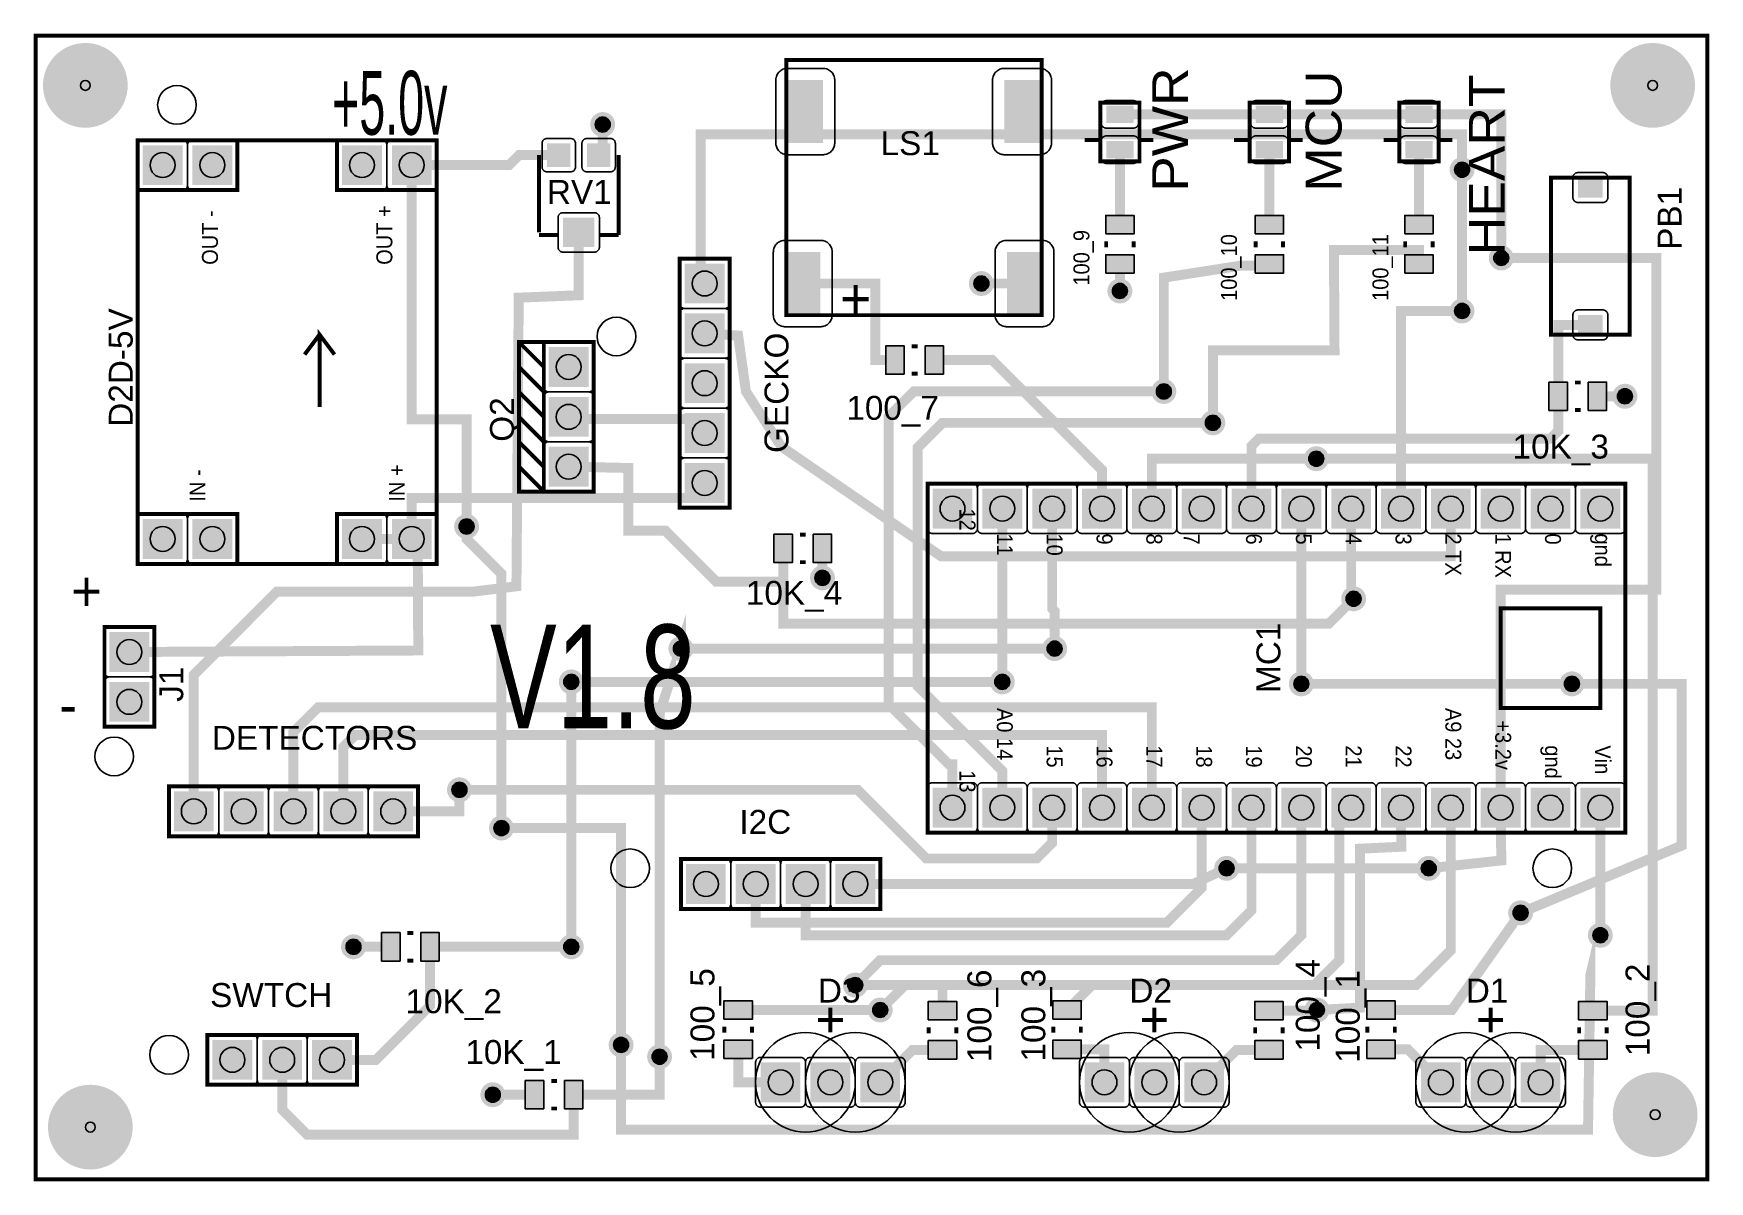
# Model space of a CAD drawing. Header units: inches. Extents: x -1.68 to 1.68, y -1.15 to 1.15.
import ezdxf

# ---------------------------------------------------------------- set-up
doc = ezdxf.new("R2010")
doc.units = ezdxf.units.IN
doc.layers.get('0').update_dxf_attribs({"linetype": 'CONTINUOUS'})

msp = doc.modelspace()

# ---------------------------------------------------------------- texts
for s, height, width, p in [('+5.0v', 0.128, 0.546875, (-1.0825, 0.9485)), ('+5.0v', 0.128, 0.546875, (-1.0825, 0.9485)), ('+5.0v', 0.128, 0.546875, (-1.0825, 0.9485)), ('LS1', 0.048, 1.041667, (0.018169, 0.9075)), ('LS1', 0.048, 1.041667, (0.018169, 0.9075)), ('LS1', 0.048, 1.041667, (0.018169, 0.9075)), ('RV1', 0.048, 1.041667, (-0.651319, 0.809736)), ('RV1', 0.048, 1.041667, (-0.651319, 0.809736)), ('RV1', 0.048, 1.041667, (-0.651319, 0.809736)), ('100_7', 0.048, 1.041667, (-0.050531, 0.376571)), ('100_7', 0.048, 1.041667, (-0.050531, 0.376571)), ('100_7', 0.048, 1.041667, (-0.050531, 0.376571)), ('10K_3', 0.048, 1.041667, (1.286398, 0.298776)), ('10K_3', 0.048, 1.041667, (1.286398, 0.298776)), ('10K_3', 0.048, 1.041667, (1.286398, 0.298776)), ('10K_4', 0.048, 1.041667, (-0.252106, 0.00535)), ('10K_4', 0.048, 1.041667, (-0.252106, 0.00535)), ('10K_4', 0.048, 1.041667, (-0.252106, 0.00535)), ('V1.8', 0.208, 0.721154, (-0.76543, -0.242501)), ('V1.8', 0.208, 0.721154, (-0.76543, -0.242501)), ('V1.8', 0.208, 0.721154, (-0.76543, -0.242501)), ('DETECTORS', 0.048, 1.041667, (-1.323681, -0.285492)), ('DETECTORS', 0.048, 1.041667, (-1.323681, -0.285492)), ('DETECTORS', 0.048, 1.041667, (-1.323681, -0.285492)), ('I2C', 0.048, 1.041667, (-0.265177, -0.454083)), ('I2C', 0.048, 1.041667, (-0.265177, -0.454083)), ('I2C', 0.048, 1.041667, (-0.265177, -0.454083)), ('SWTCH', 0.048, 1.041667, (-1.327185, -0.801437)), ('SWTCH', 0.048, 1.041667, (-1.327185, -0.801437)), ('SWTCH', 0.048, 1.041667, (-1.327185, -0.801437)), ('10K_2', 0.048, 1.041667, (-0.93502, -0.813862)), ('10K_2', 0.048, 1.041667, (-0.93502, -0.813862)), ('10K_2', 0.048, 1.041667, (-0.93502, -0.813862)), ('D3', 0.048, 1.041667, (-0.1075, -0.7925)), ('D3', 0.048, 1.041667, (-0.1075, -0.7925)), ('D3', 0.048, 1.041667, (-0.1075, -0.7925)), ('D2', 0.048, 1.041667, (0.5175, -0.7925)), ('D2', 0.048, 1.041667, (0.5175, -0.7925)), ('D2', 0.048, 1.041667, (0.5175, -0.7925)), ('D1', 0.048, 1.041667, (1.1925, -0.7925)), ('D1', 0.048, 1.041667, (1.1925, -0.7925)), ('D1', 0.048, 1.041667, (1.1925, -0.7925)), ('10K_1', 0.048, 1.041667, (-0.81502, -0.915752)), ('10K_1', 0.048, 1.041667, (-0.81502, -0.915752)), ('10K_1', 0.048, 1.041667, (-0.81502, -0.915752))]:
    msp.add_text(s, height=height, dxfattribs=dict(width=width)).set_placement(p)
for s, height, rotation, width, p in [('PWR', 0.072, 90, 1.111111, (0.635335, 0.833917)), ('PWR', 0.072, 90, 1.111111, (0.635335, 0.833917)), ('PWR', 0.072, 90, 1.111111, (0.635335, 0.833917)), ('MCU', 0.072, 90, 1.111111, (0.943209, 0.833917)), ('MCU', 0.072, 90, 1.111111, (0.943209, 0.833917)), ('MCU', 0.072, 90, 1.111111, (0.943209, 0.833917)), ('HEART', 0.072, 90, 1.111111, (1.270768, 0.706673)), ('HEART', 0.072, 90, 1.111111, (1.270768, 0.706673)), ('HEART', 0.072, 90, 1.111111, (1.270768, 0.706673)), ('PB1', 0.048, 90, 1.041667, (1.6255, 0.7175)), ('PB1', 0.048, 90, 1.041667, (1.6255, 0.7175)), ('PB1', 0.048, 90, 1.041667, (1.6255, 0.7175)), ('OUT -', 0.032, 90, 0.9375, (-1.3115, 0.6875)), ('OUT -', 0.032, 90, 0.9375, (-1.3115, 0.6875)), ('OUT -', 0.032, 90, 0.9375, (-1.3115, 0.6875)), ('OUT +', 0.032, 90, 0.9375, (-0.9615, 0.6875)), ('OUT +', 0.032, 90, 0.9375, (-0.9615, 0.6875)), ('OUT +', 0.032, 90, 0.9375, (-0.9615, 0.6875)), ('100_9', 0.032, 90, 0.9375, (0.437161, 0.645846)), ('100_9', 0.032, 90, 0.9375, (0.437161, 0.645846)), ('100_9', 0.032, 90, 0.9375, (0.437161, 0.645846)), ('100_10', 0.032, 90, 0.9375, (0.733224, 0.615098)), ('100_10', 0.032, 90, 0.9375, (0.733224, 0.615098)), ('100_10', 0.032, 90, 0.9375, (0.733224, 0.615098)), ('100_11', 0.032, 90, 0.9375, (1.037161, 0.615098)), ('100_11', 0.032, 90, 0.9375, (1.037161, 0.615098)), ('100_11', 0.032, 90, 0.9375, (1.037161, 0.615098)), ('D2D-5V', 0.048, 90, 1.041667, (-1.4825, 0.3625)), ('D2D-5V', 0.048, 90, 1.041667, (-1.4825, 0.3625)), ('D2D-5V', 0.048, 90, 1.041667, (-1.4825, 0.3625)), ('GECKO', 0.048, 90, 1.041667, (-0.166665, 0.30998)), ('GECKO', 0.048, 90, 1.041667, (-0.166665, 0.30998)), ('GECKO', 0.048, 90, 1.041667, (-0.166665, 0.30998)), ('Q2', 0.048, 90, 1.041667, (-0.7175, 0.3325)), ('Q2', 0.048, 90, 1.041667, (-0.7175, 0.3325)), ('Q2', 0.048, 90, 1.041667, (-0.7175, 0.3325)), ('IN -', 0.032, 90, 0.9375, (-1.3365, 0.2125)), ('IN -', 0.032, 90, 0.9375, (-1.3365, 0.2125)), ('IN -', 0.032, 90, 0.9375, (-1.3365, 0.2125)), ('IN +', 0.032, 90, 0.9375, (-0.9365, 0.2125)), ('IN +', 0.032, 90, 0.9375, (-0.9365, 0.2125)), ('IN +', 0.032, 90, 0.9375, (-0.9365, 0.2125)), ('12', 0.032, 270, 0.9375, (0.1765, 0.198484)), ('12', 0.032, 270, 0.9375, (0.1765, 0.198484)), ('12', 0.032, 270, 0.9375, (0.1765, 0.198484)), ('11', 0.032, 270, 0.9375, (0.2515, 0.148484)), ('11', 0.032, 270, 0.9375, (0.2515, 0.148484)), ('11', 0.032, 270, 0.9375, (0.2515, 0.148484)), ('10', 0.032, 270, 0.9375, (0.3515, 0.148484)), ('10', 0.032, 270, 0.9375, (0.3515, 0.148484)), ('10', 0.032, 270, 0.9375, (0.3515, 0.148484)), ('9', 0.032, 270, 0.9375, (0.4515, 0.148484)), ('9', 0.032, 270, 0.9375, (0.4515, 0.148484)), ('9', 0.032, 270, 0.9375, (0.4515, 0.148484)), ('8', 0.032, 270, 0.9375, (0.5515, 0.148484)), ('8', 0.032, 270, 0.9375, (0.5515, 0.148484)), ('8', 0.032, 270, 0.9375, (0.5515, 0.148484)), ('7', 0.032, 270, 0.9375, (0.6265, 0.148484)), ('7', 0.032, 270, 0.9375, (0.6265, 0.148484)), ('7', 0.032, 270, 0.9375, (0.6265, 0.148484)), ('6', 0.032, 270, 0.9375, (0.7515, 0.148484)), ('6', 0.032, 270, 0.9375, (0.7515, 0.148484)), ('6', 0.032, 270, 0.9375, (0.7515, 0.148484)), ('5', 0.032, 270, 0.9375, (0.8515, 0.148484)), ('5', 0.032, 270, 0.9375, (0.8515, 0.148484)), ('5', 0.032, 270, 0.9375, (0.8515, 0.148484)), ('4', 0.032, 270, 0.9375, (0.9515, 0.148484)), ('4', 0.032, 270, 0.9375, (0.9515, 0.148484)), ('4', 0.032, 270, 0.9375, (0.9515, 0.148484)), ('3', 0.032, 270, 0.9375, (1.0515, 0.148484)), ('3', 0.032, 270, 0.9375, (1.0515, 0.148484)), ('3', 0.032, 270, 0.9375, (1.0515, 0.148484)), ('2 TX', 0.032, 270, 0.9375, (1.1515, 0.148484)), ('2 TX', 0.032, 270, 0.9375, (1.1515, 0.148484)), ('2 TX', 0.032, 270, 0.9375, (1.1515, 0.148484)), ('1 RX', 0.032, 270, 0.9375, (1.2515, 0.148484)), ('1 RX', 0.032, 270, 0.9375, (1.2515, 0.148484)), ('1 RX', 0.032, 270, 0.9375, (1.2515, 0.148484)), ('0', 0.032, 270, 0.9375, (1.3515, 0.148484)), ('0', 0.032, 270, 0.9375, (1.3515, 0.148484)), ('0', 0.032, 270, 0.9375, (1.3515, 0.148484)), ('gnd', 0.032, 270, 0.9375, (1.4515, 0.148484)), ('gnd', 0.032, 270, 0.9375, (1.4515, 0.148484)), ('gnd', 0.032, 270, 0.9375, (1.4515, 0.148484)), ('MC1', 0.048, 90, 1.041667, (0.8205, -0.171516)), ('MC1', 0.048, 90, 1.041667, (0.8205, -0.171516)), ('MC1', 0.048, 90, 1.041667, (0.8205, -0.171516)), ('J1', 0.048, 90, 1.041667, (-1.381075, -0.189311)), ('J1', 0.048, 90, 1.041667, (-1.381075, -0.189311)), ('J1', 0.048, 90, 1.041667, (-1.381075, -0.189311)), ('A0 14', 0.032, 270, 0.9375, (0.2515, -0.201516)), ('A0 14', 0.032, 270, 0.9375, (0.2515, -0.201516)), ('A0 14', 0.032, 270, 0.9375, (0.2515, -0.201516)), ('A9 23', 0.032, 270, 0.9375, (1.1515, -0.201516)), ('A9 23', 0.032, 270, 0.9375, (1.1515, -0.201516)), ('A9 23', 0.032, 270, 0.9375, (1.1515, -0.201516)), ('+3.2v', 0.032, 270, 0.9375, (1.2515, -0.226516)), ('+3.2v', 0.032, 270, 0.9375, (1.2515, -0.226516)), ('+3.2v', 0.032, 270, 0.9375, (1.2515, -0.226516)), ('15', 0.032, 270, 0.9375, (0.3515, -0.276516)), ('15', 0.032, 270, 0.9375, (0.3515, -0.276516)), ('15', 0.032, 270, 0.9375, (0.3515, -0.276516)), ('16', 0.032, 270, 0.9375, (0.4515, -0.276516)), ('16', 0.032, 270, 0.9375, (0.4515, -0.276516)), ('16', 0.032, 270, 0.9375, (0.4515, -0.276516)), ('17', 0.032, 270, 0.9375, (0.5515, -0.276516)), ('17', 0.032, 270, 0.9375, (0.5515, -0.276516)), ('17', 0.032, 270, 0.9375, (0.5515, -0.276516)), ('18', 0.032, 270, 0.9375, (0.6515, -0.276516)), ('18', 0.032, 270, 0.9375, (0.6515, -0.276516)), ('18', 0.032, 270, 0.9375, (0.6515, -0.276516)), ('19', 0.032, 270, 0.9375, (0.7515, -0.276516)), ('19', 0.032, 270, 0.9375, (0.7515, -0.276516)), ('19', 0.032, 270, 0.9375, (0.7515, -0.276516)), ('20', 0.032, 270, 0.9375, (0.8515, -0.276516)), ('20', 0.032, 270, 0.9375, (0.8515, -0.276516)), ('20', 0.032, 270, 0.9375, (0.8515, -0.276516)), ('21', 0.032, 270, 0.9375, (0.9515, -0.276516)), ('21', 0.032, 270, 0.9375, (0.9515, -0.276516)), ('21', 0.032, 270, 0.9375, (0.9515, -0.276516)), ('22', 0.032, 270, 0.9375, (1.0515, -0.276516)), ('22', 0.032, 270, 0.9375, (1.0515, -0.276516)), ('22', 0.032, 270, 0.9375, (1.0515, -0.276516)), ('gnd', 0.032, 270, 0.9375, (1.3515, -0.276516)), ('gnd', 0.032, 270, 0.9375, (1.3515, -0.276516)), ('gnd', 0.032, 270, 0.9375, (1.3515, -0.276516)), ('Vin', 0.032, 270, 0.9375, (1.4515, -0.276516)), ('Vin', 0.032, 270, 0.9375, (1.4515, -0.276516)), ('Vin', 0.032, 270, 0.9375, (1.4515, -0.276516)), ('13', 0.032, 270, 0.9375, (0.1765, -0.326516)), ('13', 0.032, 270, 0.9375, (0.1765, -0.326516)), ('13', 0.032, 270, 0.9375, (0.1765, -0.326516)), ('100_5', 0.048, 90, 1.041667, (-0.315232, -0.909469)), ('100_5', 0.048, 90, 1.041667, (-0.315232, -0.909469)), ('100_5', 0.048, 90, 1.041667, (-0.315232, -0.909469)), ('100_6', 0.048, 90, 1.041667, (0.240437, -0.912106)), ('100_6', 0.048, 90, 1.041667, (0.240437, -0.912106)), ('100_6', 0.048, 90, 1.041667, (0.240437, -0.912106)), ('100_3', 0.048, 90, 1.041667, (0.348705, -0.910846)), ('100_3', 0.048, 90, 1.041667, (0.348705, -0.910846)), ('100_3', 0.048, 90, 1.041667, (0.348705, -0.910846)), ('100_4', 0.048, 90, 1.041667, (0.899374, -0.891043)), ('100_4', 0.048, 90, 1.041667, (0.899374, -0.891043)), ('100_4', 0.048, 90, 1.041667, (0.899374, -0.891043)), ('100_1', 0.048, 90, 1.041667, (0.97966, -0.913443)), ('100_1', 0.048, 90, 1.041667, (0.97966, -0.913443)), ('100_1', 0.048, 90, 1.041667, (0.97966, -0.913443)), ('100_2', 0.048, 90, 1.041667, (1.561185, -0.900295)), ('100_2', 0.048, 90, 1.041667, (1.561185, -0.900295)), ('100_2', 0.048, 90, 1.041667, (1.561185, -0.900295))]:
    msp.add_text(s, height=height, rotation=rotation, dxfattribs=dict(width=width)).set_placement(p)
for s, p in [('+', (-0.062933, 0.57998)), ('+', (-0.062933, 0.57998)), ('+', (-0.062933, 0.57998)), ('+', (-1.606319, -0.006949)), ('+', (-1.606319, -0.006949)), ('+', (-1.606319, -0.006949)), ('-', (-1.629941, -0.235295)), ('-', (-1.629941, -0.235295)), ('-', (-1.629941, -0.235295))]:
    msp.add_text(s, height=0.08).set_placement(p)

# ---------------------------------------------------------------- blocks, each defined once
blk = doc.blocks.new('RPAD')
blk.add_trace([(-0.5, -0.5), (-0.5, 0.5), (0.5, -0.5), (0.5, 0.5)])
blk = doc.blocks.new('EPAD')
at = {"const_width": 0.5}
blk.add_lwpolyline([(-0.25, 0, 1), (0.25, 0, 1)], format="xyb", close=True, dxfattribs=at)

# ---------------------------------------------------------------- linework, layer by layer
for points, const_width in [([(-1.6775, -1.1475), (1.6775, -1.1475), (1.6775, 1.1475), (-1.6775, 1.1475), (-1.6775, -1.1475)], 0.008), ([(-1.6775, -1.1475), (1.6775, -1.1475), (1.6775, 1.1475), (-1.6775, 1.1475), (-1.6775, -1.1475)], 0.008), ([(-1.6775, -1.1475), (1.6775, -1.1475), (1.6775, 1.1475), (-1.6775, 1.1475), (-1.6775, -1.1475)], 0.008), ([(-0.17061, 0.586476), (0.341201, 0.586476), (0.341201, 1.098287), (-0.17061, 1.098287), (-0.17061, 0.586476)], 0.008), ([(-0.17061, 0.586476), (0.341201, 0.586476), (0.341201, 1.098287), (-0.17061, 1.098287), (-0.17061, 0.586476)], 0.008), ([(-0.17061, 0.586476), (0.341201, 0.586476), (0.341201, 1.098287), (-0.17061, 1.098287), (-0.17061, 0.586476)], 0.008), ([(0.459035, 0.894862), (0.537776, 0.894862), (0.537776, 1.012972), (0.459035, 1.012972), (0.459035, 0.894862)], 0.008), ([(0.459035, 0.894862), (0.537776, 0.894862), (0.537776, 1.012972), (0.459035, 1.012972), (0.459035, 0.894862)], 0.008), ([(0.459035, 0.894862), (0.537776, 0.894862), (0.537776, 1.012972), (0.459035, 1.012972), (0.459035, 0.894862)], 0.008), ([(0.759035, 0.894862), (0.837776, 0.894862), (0.837776, 1.012972), (0.759035, 1.012972), (0.759035, 0.894862)], 0.008), ([(0.759035, 0.894862), (0.837776, 0.894862), (0.837776, 1.012972), (0.759035, 1.012972), (0.759035, 0.894862)], 0.008), ([(0.759035, 0.894862), (0.837776, 0.894862), (0.837776, 1.012972), (0.759035, 1.012972), (0.759035, 0.894862)], 0.008), ([(1.059035, 0.894862), (1.137776, 0.894862), (1.137776, 1.012972), (1.059035, 1.012972), (1.059035, 0.894862)], 0.008), ([(1.059035, 0.894862), (1.137776, 0.894862), (1.137776, 1.012972), (1.059035, 1.012972), (1.059035, 0.894862)], 0.008), ([(1.059035, 0.894862), (1.137776, 0.894862), (1.137776, 1.012972), (1.059035, 1.012972), (1.059035, 0.894862)], 0.008), ([(-0.5475, 0.9075), (-0.53939, 0.931), (-0.53939, 0.968878)], 0.02), ([(0.798406, 0.98935), (0.498406, 0.98935)], 0.02), ([(0.798406, 0.98935), (1.098405, 0.98935)], 0.02), ([(1.26376, 0.701161), (1.26376, 0.98935), (1.098405, 0.98935)], 0.02), ([(-0.334665, 0.64998), (-0.342539, 0.68998), (-0.342539, 0.949193), (1.18502, 0.949193), (1.18502, 0.878327)], 0.02), ([(0.427539, 0.938169), (0.455098, 0.938169)], 0.008), ([(0.427539, 0.938169), (0.455098, 0.938169)], 0.008), ([(0.427539, 0.938169), (0.455098, 0.938169)], 0.008), ([(0.537776, 0.938169), (0.565335, 0.938169)], 0.008), ([(0.537776, 0.938169), (0.565335, 0.938169)], 0.008), ([(0.537776, 0.938169), (0.565335, 0.938169)], 0.008), ([(0.727539, 0.938169), (0.755098, 0.938169)], 0.008), ([(0.727539, 0.938169), (0.755098, 0.938169)], 0.008), ([(0.727539, 0.938169), (0.755098, 0.938169)], 0.008), ([(0.837776, 0.938169), (0.865335, 0.938169)], 0.008), ([(0.837776, 0.938169), (0.865335, 0.938169)], 0.008), ([(0.837776, 0.938169), (0.865335, 0.938169)], 0.008), ([(1.027539, 0.938169), (1.055098, 0.938169)], 0.008), ([(1.027539, 0.938169), (1.055098, 0.938169)], 0.008), ([(1.027539, 0.938169), (1.055098, 0.938169)], 0.008), ([(1.137776, 0.938169), (1.165335, 0.938169)], 0.008), ([(1.137776, 0.938169), (1.165335, 0.938169)], 0.008), ([(1.137776, 0.938169), (1.165335, 0.938169)], 0.008), ([(-1.4725, 0.0875), (-0.8725, 0.0875), (-0.8725, 0.9375), (-1.4725, 0.9375), (-1.4725, 0.0875)], 0.008), ([(-1.4725, 0.8375), (-1.2725, 0.8375), (-1.2725, 0.9375), (-1.4725, 0.9375), (-1.4725, 0.8375)], 0.008), ([(-1.4725, 0.0875), (-0.8725, 0.0875), (-0.8725, 0.9375), (-1.4725, 0.9375), (-1.4725, 0.0875)], 0.008), ([(-1.4725, 0.8375), (-1.2725, 0.8375), (-1.2725, 0.9375), (-1.4725, 0.9375), (-1.4725, 0.8375)], 0.008), ([(-1.4725, 0.0875), (-0.8725, 0.0875), (-0.8725, 0.9375), (-1.4725, 0.9375), (-1.4725, 0.0875)], 0.008), ([(-1.4725, 0.8375), (-1.2725, 0.8375), (-1.2725, 0.9375), (-1.4725, 0.9375), (-1.4725, 0.8375)], 0.008), ([(-1.0725, 0.8375), (-0.8725, 0.8375), (-0.8725, 0.9375), (-1.0725, 0.9375), (-1.0725, 0.8375)], 0.008), ([(-1.0725, 0.8375), (-0.8725, 0.8375), (-0.8725, 0.9375), (-1.0725, 0.9375), (-1.0725, 0.8375)], 0.008), ([(-1.0725, 0.8375), (-0.8725, 0.8375), (-0.8725, 0.9375), (-1.0725, 0.9375), (-1.0725, 0.8375)], 0.008), ([(-0.6275, 0.9075), (-0.7075, 0.9075), (-0.7275, 0.8875), (-0.9225, 0.8875)], 0.02), ([(-0.6675, 0.9075), (-0.6675, 0.7525)], 0.008), ([(-0.6675, 0.9075), (-0.6675, 0.7525)], 0.008), ([(-0.6675, 0.9075), (-0.6675, 0.7525)], 0.008), ([(-0.5075, 0.9075), (-0.5075, 0.7475)], 0.008), ([(-0.5075, 0.9075), (-0.5075, 0.7475)], 0.008), ([(-0.5075, 0.9075), (-0.5075, 0.7475)], 0.008), ([(0.498406, 0.918484), (0.498406, 0.768091)], 0.02), ([(0.798406, 0.918484), (0.798406, 0.768091)], 0.02), ([(1.098405, 0.918484), (1.098405, 0.768091)], 0.02), ([(-0.8125, 0.1625), (-0.8125, 0.3775), (-0.9225, 0.3775), (-0.9225, 0.8875)], 0.02), ([(1.18502, 0.878327), (1.18502, 0.594862)], 0.02), ([(1.36376, 0.547224), (1.52124, 0.547224), (1.52124, 0.862185), (1.36376, 0.862185), (1.36376, 0.547224)], 0.008), ([(1.36376, 0.547224), (1.52124, 0.547224), (1.52124, 0.862185), (1.36376, 0.862185), (1.36376, 0.547224)], 0.008), ([(1.36376, 0.547224), (1.52124, 0.547224), (1.52124, 0.862185), (1.36376, 0.862185), (1.36376, 0.547224)], 0.008), ([(-1.359862, -0.409075), (-1.359862, -0.135059), (-1.192933, 0.03187), (-0.799232, 0.03187), (-0.7125, 0.0425), (-0.707859, 0.621618), (-0.5875, 0.626358), (-0.5875, 0.7525)], 0.02), ([(-0.6675, 0.7475), (-0.6275, 0.7475)], 0.008), ([(-0.6675, 0.7475), (-0.6275, 0.7475)], 0.008), ([(-0.6675, 0.7475), (-0.6275, 0.7475)], 0.008), ([(-0.5475, 0.7475), (-0.5075, 0.7475)], 0.008), ([(-0.5475, 0.7475), (-0.5075, 0.7475)], 0.008), ([(-0.5475, 0.7475), (-0.5075, 0.7475)], 0.008), ([(0.470846, 0.722815), (0.470846, 0.734626)], 0.007874), ([(0.470846, 0.722815), (0.470846, 0.734626)], 0.007874), ([(0.470846, 0.722815), (0.470846, 0.734626)], 0.007874), ([(0.525965, 0.722815), (0.525965, 0.734626)], 0.007874), ([(0.525965, 0.722815), (0.525965, 0.734626)], 0.007874), ([(0.525965, 0.722815), (0.525965, 0.734626)], 0.007874), ([(0.68502, 0.370453), (0.68502, 0.516122), (0.929114, 0.516122), (0.927933, 0.717303), (1.098405, 0.717303), (1.098405, 0.68935)], 0.02), ([(0.770846, 0.722815), (0.770846, 0.734626)], 0.007874), ([(0.770846, 0.722815), (0.770846, 0.734626)], 0.007874), ([(0.770846, 0.722815), (0.770846, 0.734626)], 0.007874), ([(0.825965, 0.722815), (0.825965, 0.734626)], 0.007874), ([(0.825965, 0.722815), (0.825965, 0.734626)], 0.007874), ([(0.825965, 0.722815), (0.825965, 0.734626)], 0.007874), ([(1.070846, 0.722815), (1.070846, 0.734626)], 0.007874), ([(1.070846, 0.722815), (1.070846, 0.734626)], 0.007874), ([(1.070846, 0.722815), (1.070846, 0.734626)], 0.007874), ([(1.125965, 0.722815), (1.125965, 0.734626)], 0.007874), ([(1.125965, 0.722815), (1.125965, 0.734626)], 0.007874), ([(1.125965, 0.722815), (1.125965, 0.734626)], 0.007874), ([(1.2625, -0.401516), (1.2625, 0.035807), (1.574783, 0.035807), (1.574783, 0.701161), (1.26376, 0.701161)], 0.02), ([(-0.384665, 0.19998), (-0.284665, 0.19998), (-0.284665, 0.69998), (-0.384665, 0.69998), (-0.384665, 0.19998)], 0.008), ([(-0.384665, 0.19998), (-0.284665, 0.19998), (-0.284665, 0.69998), (-0.384665, 0.69998), (-0.384665, 0.19998)], 0.008), ([(-0.384665, 0.19998), (-0.284665, 0.19998), (-0.284665, 0.69998), (-0.384665, 0.69998), (-0.384665, 0.19998)], 0.008), ([(0.498406, 0.68935), (0.498406, 0.63502)], 0.02), ([(0.586594, 0.433445), (0.586594, 0.661791), (0.740031, 0.685659), (0.798406, 0.685413), (0.798406, 0.68935)], 0.02), ([(-0.137933, 0.64998), (0.007854, 0.64998), (0.007854, 0.496437), (0.047224, 0.496437)], 0.02), ([(0.307067, 0.64998), (0.220453, 0.64998)], 0.02), ([(1.18502, 0.594862), (1.0625, 0.594862), (1.0625, 0.198484)], 0.02), ([(1.377933, 0.423799), (1.377933, 0.566909), (1.4425, 0.566909)], 0.02), ([(-1.1075, 0.5475), (-1.1375, 0.5075)], 0.008), ([(-1.1075, 0.5475), (-1.1375, 0.5075)], 0.008), ([(-1.1075, 0.5475), (-1.1375, 0.5075)], 0.008), ([(-1.1075, 0.4025), (-1.1075, 0.5475), (-1.0775, 0.5075)], 0.008), ([(-1.1075, 0.4025), (-1.1075, 0.5475), (-1.0775, 0.5075)], 0.008), ([(-1.1075, 0.4025), (-1.1075, 0.5475), (-1.0775, 0.5075)], 0.008), ([(-0.334665, 0.54998), (-0.267613, 0.545538), (-0.251988, 0.433445), (-0.181122, 0.323012), (0.139599, 0.102736), (1.1625, 0.102736), (1.1625, 0.198484)], 0.02), ([(-0.6575, 0.2325), (-0.5575, 0.2325), (-0.5575, 0.5325), (-0.6575, 0.5325), (-0.6575, 0.2325), (-0.7075, 0.2325), (-0.7075, 0.5325), (-0.6575, 0.5325)], 0.008), ([(-0.6575, 0.4825), (-0.7075, 0.5325)], 0.008), ([(-0.6575, 0.2325), (-0.5575, 0.2325), (-0.5575, 0.5325), (-0.6575, 0.5325), (-0.6575, 0.2325), (-0.7075, 0.2325), (-0.7075, 0.5325), (-0.6575, 0.5325)], 0.008), ([(-0.6575, 0.4825), (-0.7075, 0.5325)], 0.008), ([(-0.6575, 0.2325), (-0.5575, 0.2325), (-0.5575, 0.5325), (-0.6575, 0.5325), (-0.6575, 0.2325), (-0.7075, 0.2325), (-0.7075, 0.5325), (-0.6575, 0.5325)], 0.008), ([(-0.6575, 0.4825), (-0.7075, 0.5325)], 0.008), ([(0.0925, 0.523996), (0.080689, 0.523996)], 0.007874), ([(0.0925, 0.523996), (0.080689, 0.523996)], 0.007874), ([(0.0925, 0.523996), (0.080689, 0.523996)], 0.007874), ([(0.4625, 0.198484), (0.4625, 0.275965), (0.242028, 0.496437), (0.125965, 0.496437)], 0.02), ([(-0.6575, 0.4325), (-0.7075, 0.4825)], 0.008), ([(-0.6575, 0.4325), (-0.7075, 0.4825)], 0.008), ([(-0.6575, 0.4325), (-0.7075, 0.4825)], 0.008), ([(0.0925, 0.468878), (0.080689, 0.468878)], 0.007874), ([(0.0925, 0.468878), (0.080689, 0.468878)], 0.007874), ([(0.0925, 0.468878), (0.080689, 0.468878)], 0.007874), ([(0.1625, -0.401516), (0.1625, -0.314311), (0.154626, -0.314311), (0.034626, -0.194311), (0.034626, 0.383445), (0.084626, 0.433445), (0.586594, 0.433445)], 0.02), ([(1.411398, 0.451358), (1.423209, 0.451358)], 0.007874), ([(1.411398, 0.451358), (1.423209, 0.451358)], 0.007874), ([(1.411398, 0.451358), (1.423209, 0.451358)], 0.007874), ([(-0.6575, 0.3825), (-0.7075, 0.4325)], 0.008), ([(-0.6575, 0.3825), (-0.7075, 0.4325)], 0.008), ([(-0.6575, 0.3825), (-0.7075, 0.4325)], 0.008), ([(1.377933, 0.423799), (1.377933, 0.353799), (1.362933, 0.338799), (0.7775, 0.338799), (0.7625, 0.323799), (0.7625, 0.198484)], 0.02), ([(1.456673, 0.423799), (1.511791, 0.423799)], 0.02), ([(-0.6575, 0.3325), (-0.7075, 0.3825)], 0.008), ([(-0.6575, 0.3325), (-0.7075, 0.3825)], 0.008), ([(-0.6575, 0.3325), (-0.7075, 0.3825)], 0.008), ([(-0.334665, 0.34998), (-0.3325, 0.34998), (-0.360846, 0.378327), (-0.6075, 0.378327), (-0.6075, 0.3825)], 0.02), ([(0.2625, -0.401516), (0.2625, -0.3275), (0.0925, -0.1575), (0.0925, 0.320453), (0.1425, 0.370453), (0.68502, 0.370453)], 0.02), ([(1.411398, 0.39624), (1.423209, 0.39624)], 0.007874), ([(1.411398, 0.39624), (1.423209, 0.39624)], 0.007874), ([(1.411398, 0.39624), (1.423209, 0.39624)], 0.007874), ([(-0.6575, 0.2825), (-0.7075, 0.3325)], 0.008), ([(-0.6575, 0.2825), (-0.7075, 0.3325)], 0.008), ([(-0.6575, 0.2825), (-0.7075, 0.3325)], 0.008), ([(0.8925, 0.298484), (0.5625, 0.298484), (0.5625, 0.198484)], 0.02), ([(0.8925, 0.298484), (1.5675, 0.298484), (1.5675, -0.80876), (1.4475, -0.80876)], 0.02), ([(-0.6575, 0.2325), (-0.7075, 0.2825)], 0.008), ([(-0.6575, 0.2325), (-0.7075, 0.2825)], 0.008), ([(-0.6575, 0.2325), (-0.7075, 0.2825)], 0.008), ([(-0.177185, 0.051854), (-0.311341, 0.051854), (-0.413704, 0.154216), (-0.488209, 0.154216), (-0.488209, 0.279902), (-0.6075, 0.2825)], 0.02), ([(-0.9225, 0.141437), (-0.9225, 0.21998), (-0.3575, 0.21998), (-0.3275, 0.24998), (-0.334665, 0.24998)], 0.02), ([(0.1125, -0.451516), (1.5125, -0.451516), (1.5125, 0.248484), (0.1125, 0.248484), (0.1125, -0.451516)], 0.008), ([(0.1125, -0.451516), (1.5125, -0.451516), (1.5125, 0.248484), (0.1125, 0.248484), (0.1125, -0.451516)], 0.008), ([(0.1125, -0.451516), (1.5125, -0.451516), (1.5125, 0.248484), (0.1125, 0.248484), (0.1125, -0.451516)], 0.008), ([(0.2625, -0.149232), (0.2625, 0.198484)], 0.02), ([(0.3625, 0.198484), (0.3625, -0.0025), (0.3675, -0.0075), (0.3675, -0.0825)], 0.02), ([(0.8625, 0.198484), (0.8625, -0.153169)], 0.02), ([(0.9675, 0.0175), (0.9625, 0.0225), (0.9625, 0.198484)], 0.02), ([(-1.4725, 0.0875), (-1.2725, 0.0875), (-1.2725, 0.1875), (-1.4725, 0.1875), (-1.4725, 0.0875)], 0.008), ([(-1.4725, 0.0875), (-1.2725, 0.0875), (-1.2725, 0.1875), (-1.4725, 0.1875), (-1.4725, 0.0875)], 0.008), ([(-1.4725, 0.0875), (-1.2725, 0.0875), (-1.2725, 0.1875), (-1.4725, 0.1875), (-1.4725, 0.0875)], 0.008), ([(-1.0725, 0.0875), (-0.8725, 0.0875), (-0.8725, 0.1875), (-1.0725, 0.1875), (-1.0725, 0.0875)], 0.008), ([(-1.0725, 0.0875), (-0.8725, 0.0875), (-0.8725, 0.1875), (-1.0725, 0.1875), (-1.0725, 0.0875)], 0.008), ([(-1.0725, 0.0875), (-0.8725, 0.0875), (-0.8725, 0.1875), (-1.0725, 0.1875), (-1.0725, 0.0875)], 0.008), ([(-0.7425, -0.4425), (-0.7425, 0.0675), (-0.8125, 0.1375), (-0.8125, 0.1625)], 0.02), ([(-0.9225, 0.1375), (-0.9225, 0.141437), (-0.910689, 0.141437), (-0.909469, -0.08624), (-1.489075, -0.089311)], 0.02), ([(-0.9225, 0.1375), (-1.0225, 0.1375)], 0.02), ([(-0.14372, 0.146043), (-0.131909, 0.146043)], 0.007874), ([(-0.14372, 0.146043), (-0.131909, 0.146043)], 0.007874), ([(-0.14372, 0.146043), (-0.131909, 0.146043)], 0.007874), ([(-0.177185, 0.118484), (-0.177185, 0.051854), (-0.177185, -0.0325), (0.9175, -0.0325), (0.9675, 0.0175)], 0.02), ([(-0.098445, 0.118484), (-0.098445, 0.059429)], 0.02), ([(-0.14372, 0.090925), (-0.131909, 0.090925)], 0.007874), ([(-0.14372, 0.090925), (-0.131909, 0.090925)], 0.007874), ([(-0.14372, 0.090925), (-0.131909, 0.090925)], 0.007874), ([(1.2625, -0.201516), (1.4625, -0.201516), (1.4625, -0.001516), (1.2625, -0.001516), (1.2625, -0.201516)], 0.008), ([(1.2625, -0.201516), (1.4625, -0.201516), (1.4625, -0.001516), (1.2625, -0.001516), (1.2625, -0.201516)], 0.008), ([(1.2625, -0.201516), (1.4625, -0.201516), (1.4625, -0.001516), (1.2625, -0.001516), (1.2625, -0.201516)], 0.008), ([(-0.3825, -0.0825), (-0.3825, -0.078366), (-0.425217, -0.212224), (-0.425217, -0.901201)], 0.02), ([(-1.539075, -0.239311), (-1.439075, -0.239311), (-1.439075, -0.039311), (-1.539075, -0.039311), (-1.539075, -0.239311)], 0.008), ([(-1.539075, -0.239311), (-1.439075, -0.239311), (-1.439075, -0.039311), (-1.539075, -0.039311), (-1.539075, -0.239311)], 0.008), ([(-1.539075, -0.239311), (-1.439075, -0.239311), (-1.439075, -0.039311), (-1.539075, -0.039311), (-1.539075, -0.239311)], 0.008), ([(0.3675, -0.0825), (-0.3825, -0.0825)], 0.02), ([(-0.602382, -0.149232), (0.2625, -0.149232)], 0.02), ([(-0.602382, -0.680728), (-0.602382, -0.149232)], 0.02), ([(0.8625, -0.153169), (1.405492, -0.153169)], 0.02), ([(1.405492, -0.153169), (1.625965, -0.153169), (1.625965, -0.4775), (1.3025, -0.6125)], 0.02), ([(0.5625, -0.401516), (0.5625, -0.200413), (-1.110256, -0.200413), (-1.159862, -0.25002), (-1.159862, -0.409075)], 0.02), ([(0.4625, -0.401516), (0.4625, -0.255531), (-1.035453, -0.255531), (-1.059862, -0.279941), (-1.059862, -0.409075)], 0.02), ([(-1.409862, -0.459075), (-0.909862, -0.459075), (-0.909862, -0.359075), (-1.409862, -0.359075), (-1.409862, -0.459075)], 0.008), ([(-1.409862, -0.459075), (-0.909862, -0.459075), (-0.909862, -0.359075), (-1.409862, -0.359075), (-1.409862, -0.459075)], 0.008), ([(-1.409862, -0.459075), (-0.909862, -0.459075), (-0.909862, -0.359075), (-1.409862, -0.359075), (-1.409862, -0.459075)], 0.008), ([(-0.826791, -0.365768), (-0.826791, -0.409075), (-0.959862, -0.409075)], 0.02), ([(0.3625, -0.401516), (0.3625, -0.472067), (0.331004, -0.503563), (0.110217, -0.503563), (-0.027579, -0.365768), (-0.826791, -0.365768)], 0.02), ([(-0.232303, -0.554744), (-0.232303, -0.6325), (0.5925, -0.6325), (0.6625, -0.5625), (0.6625, -0.401516)], 0.02), ([(0.7625, -0.401516), (0.7625, -0.6075), (0.7125, -0.6575), (-0.132303, -0.6575), (-0.132303, -0.554744)], 0.02), ([(-0.0325, -0.7575), (0.0175, -0.7075), (0.1425, -0.7075), (0.8125, -0.7075), (0.8625, -0.6575), (0.8625, -0.401516)], 0.02), ([(0.0175, -0.8075), (0.0675, -0.7575), (0.88876, -0.7575), (0.93876, -0.7075), (0.93876, -0.401516), (0.9625, -0.401516)], 0.02), ([(1.1625, -0.401516), (1.1625, -0.6875), (1.0925, -0.7575), (0.4425, -0.7575), (0.3925, -0.8075)], 0.02), ([(0.89376, -0.8075), (0.980295, -0.802776), (0.980295, -0.483878), (1.062972, -0.479941), (1.0625, -0.401516)], 0.02), ([(1.2625, -0.401516), (1.26376, -0.5075), (1.118091, -0.523248)], 0.02), ([(1.4625, -0.401516), (1.4625, -0.6575)], 0.02), ([(-0.5025, -0.8775), (-0.5025, -0.4425), (-0.7425, -0.4425)], 0.02), ([(-0.382303, -0.604744), (0.017697, -0.604744), (0.017697, -0.504744), (-0.382303, -0.504744), (-0.382303, -0.604744)], 0.008), ([(-0.382303, -0.604744), (0.017697, -0.604744), (0.017697, -0.504744), (-0.382303, -0.504744), (-0.382303, -0.604744)], 0.008), ([(-0.382303, -0.604744), (0.017697, -0.604744), (0.017697, -0.504744), (-0.382303, -0.504744), (-0.382303, -0.604744)], 0.008), ([(0.712579, -0.523248), (0.645256, -0.554744), (-0.032303, -0.554744)], 0.02), ([(1.118091, -0.523248), (0.712579, -0.523248)], 0.02), ([(1.4625, -0.6575), (1.4625, -0.6525), (1.4425, -0.7375), (1.437803, -1.047505), (-0.5025, -1.0475), (-0.5025, -0.8775)], 0.02), ([(1.3025, -0.6125), (1.164547, -0.8075), (1.0225, -0.8075)], 0.02), ([(-0.885846, -0.680728), (-0.885846, -0.798839), (-0.994508, -0.9075), (-1.0825, -0.9075)], 0.02), ([(-0.964587, -0.680728), (-1.03939, -0.680728)], 0.02), ([(-0.919311, -0.653169), (-0.931122, -0.653169)], 0.007874), ([(-0.919311, -0.653169), (-0.931122, -0.653169)], 0.007874), ([(-0.919311, -0.653169), (-0.931122, -0.653169)], 0.007874), ([(-0.885846, -0.680728), (-0.602382, -0.680728)], 0.02), ([(-0.919311, -0.708287), (-0.931122, -0.708287)], 0.007874), ([(-0.919311, -0.708287), (-0.931122, -0.708287)], 0.007874), ([(-0.919311, -0.708287), (-0.931122, -0.708287)], 0.007874), ([(-0.0325, -0.7575), (0.1425, -0.7575), (0.1425, -0.80876)], 0.02), ([(0.0175, -0.8075), (-0.2675, -0.8075)], 0.02), ([(-0.0825, -0.8025), (-0.0825, -0.8525)], 0.008), ([(-0.0825, -0.8025), (-0.0825, -0.8525)], 0.008), ([(-0.0825, -0.8025), (-0.0825, -0.8525)], 0.008), ([(0.5675, -0.8025), (0.5675, -0.8525)], 0.008), ([(0.5675, -0.8025), (0.5675, -0.8525)], 0.008), ([(0.5675, -0.8025), (0.5675, -0.8525)], 0.008), ([(0.7975, -0.80876), (0.8925, -0.80876), (0.89376, -0.8075)], 0.02), ([(1.2425, -0.8025), (1.2425, -0.8525)], 0.008), ([(1.2425, -0.8025), (1.2425, -0.8525)], 0.008), ([(1.2425, -0.8025), (1.2425, -0.8525)], 0.008), ([(-0.295059, -0.852776), (-0.295059, -0.840965)], 0.007874), ([(-0.295059, -0.852776), (-0.295059, -0.840965)], 0.007874), ([(-0.295059, -0.852776), (-0.295059, -0.840965)], 0.007874), ([(-0.239941, -0.852776), (-0.239941, -0.840965)], 0.007874), ([(-0.239941, -0.852776), (-0.239941, -0.840965)], 0.007874), ([(-0.239941, -0.852776), (-0.239941, -0.840965)], 0.007874), ([(-0.1075, -0.8275), (-0.0575, -0.8275)], 0.008), ([(-0.1075, -0.8275), (-0.0575, -0.8275)], 0.008), ([(-0.1075, -0.8275), (-0.0575, -0.8275)], 0.008), ([(0.114941, -0.854035), (0.114941, -0.842224)], 0.007874), ([(0.114941, -0.854035), (0.114941, -0.842224)], 0.007874), ([(0.114941, -0.854035), (0.114941, -0.842224)], 0.007874), ([(0.170059, -0.854035), (0.170059, -0.842224)], 0.007874), ([(0.170059, -0.854035), (0.170059, -0.842224)], 0.007874), ([(0.170059, -0.854035), (0.170059, -0.842224)], 0.007874), ([(0.364941, -0.852776), (0.364941, -0.840965)], 0.007874), ([(0.364941, -0.852776), (0.364941, -0.840965)], 0.007874), ([(0.364941, -0.852776), (0.364941, -0.840965)], 0.007874), ([(0.420059, -0.852776), (0.420059, -0.840965)], 0.007874), ([(0.420059, -0.852776), (0.420059, -0.840965)], 0.007874), ([(0.420059, -0.852776), (0.420059, -0.840965)], 0.007874), ([(0.5425, -0.8275), (0.5925, -0.8275)], 0.008), ([(0.5425, -0.8275), (0.5925, -0.8275)], 0.008), ([(0.5425, -0.8275), (0.5925, -0.8275)], 0.008), ([(0.769941, -0.854035), (0.769941, -0.842224)], 0.007874), ([(0.769941, -0.854035), (0.769941, -0.842224)], 0.007874), ([(0.769941, -0.854035), (0.769941, -0.842224)], 0.007874), ([(0.825059, -0.854035), (0.825059, -0.842224)], 0.007874), ([(0.825059, -0.854035), (0.825059, -0.842224)], 0.007874), ([(0.825059, -0.854035), (0.825059, -0.842224)], 0.007874), ([(0.994941, -0.840965), (0.994941, -0.852776)], 0.007874), ([(0.994941, -0.840965), (0.994941, -0.852776)], 0.007874), ([(0.994941, -0.840965), (0.994941, -0.852776)], 0.007874), ([(1.050059, -0.840965), (1.050059, -0.852776)], 0.007874), ([(1.050059, -0.840965), (1.050059, -0.852776)], 0.007874), ([(1.050059, -0.840965), (1.050059, -0.852776)], 0.007874), ([(1.2175, -0.8275), (1.2675, -0.8275)], 0.008), ([(1.2175, -0.8275), (1.2675, -0.8275)], 0.008), ([(1.2175, -0.8275), (1.2675, -0.8275)], 0.008), ([(1.419941, -0.854035), (1.419941, -0.842224)], 0.007874), ([(1.419941, -0.854035), (1.419941, -0.842224)], 0.007874), ([(1.419941, -0.854035), (1.419941, -0.842224)], 0.007874), ([(1.475059, -0.854035), (1.475059, -0.842224)], 0.007874), ([(1.475059, -0.854035), (1.475059, -0.842224)], 0.007874), ([(1.475059, -0.854035), (1.475059, -0.842224)], 0.007874), ([(-1.3325, -0.9575), (-1.0325, -0.9575), (-1.0325, -0.8575), (-1.3325, -0.8575), (-1.3325, -0.9575)], 0.008), ([(-1.3325, -0.9575), (-1.0325, -0.9575), (-1.0325, -0.8575), (-1.3325, -0.8575), (-1.3325, -0.9575)], 0.008), ([(-1.3325, -0.9575), (-1.0325, -0.9575), (-1.0325, -0.8575), (-1.3325, -0.8575), (-1.3325, -0.9575)], 0.008), ([(-0.5975, -0.9775), (-0.5975, -1.0575), (-1.1325, -1.0575), (-1.1825, -1.0075), (-1.1825, -0.9075)], 0.02), ([(-0.425217, -0.901201), (-0.425217, -0.9775), (-0.5975, -0.9775)], 0.02), ([(-0.1825, -0.9525), (-0.2675, -0.9525), (-0.2675, -0.88624)], 0.02), ([(0.0175, -0.9525), (0.0825, -0.8875), (0.1425, -0.8875)], 0.02), ([(0.4675, -0.9525), (0.4675, -0.88624), (0.3925, -0.88624)], 0.02), ([(0.6675, -0.9525), (0.7325, -0.8875), (0.7975, -0.8875)], 0.02), ([(1.1425, -0.9525), (1.07624, -0.88624), (1.0225, -0.88624)], 0.02), ([(1.3425, -0.9525), (1.3425, -0.8875), (1.4475, -0.8875)], 0.02), ([(-0.67624, -0.9775), (-0.759862, -0.9775)], 0.02), ([(-0.630965, -0.949941), (-0.642776, -0.949941)], 0.007874), ([(-0.630965, -0.949941), (-0.642776, -0.949941)], 0.007874), ([(-0.630965, -0.949941), (-0.642776, -0.949941)], 0.007874), ([(-0.630965, -1.005059), (-0.642776, -1.005059)], 0.007874), ([(-0.630965, -1.005059), (-0.642776, -1.005059)], 0.007874), ([(-0.630965, -1.005059), (-0.642776, -1.005059)], 0.007874)]:
    msp.add_lwpolyline(points, dxfattribs=dict(const_width=const_width))
for points in [[(-0.168366, 1.081594), (-0.0975, 1.081594), (-0.096263, 1.081565), (-0.095045, 1.081475), (-0.093847, 1.081328), (-0.09267, 1.081124), (-0.090386, 1.080553), (-0.088204, 1.079772), (-0.086133, 1.078792), (-0.084187, 1.077624), (-0.082374, 1.076278), (-0.080706, 1.074766), (-0.079194, 1.073098), (-0.077849, 1.071286), (-0.07668, 1.069339), (-0.0757, 1.067269), (-0.074919, 1.065087), (-0.074348, 1.062802), (-0.074144, 1.061626), (-0.073997, 1.060428), (-0.073908, 1.059209), (-0.073878, 1.057972), (-0.073878, 0.931988), (-0.073908, 0.930751), (-0.073997, 0.929533), (-0.074144, 0.928335), (-0.074348, 0.927158), (-0.074919, 0.924874), (-0.0757, 0.922692), (-0.07668, 0.920622), (-0.077849, 0.918675), (-0.079194, 0.916862), (-0.080706, 0.915195), (-0.082374, 0.913682), (-0.084187, 0.912337), (-0.086133, 0.911169), (-0.088204, 0.910189), (-0.090386, 0.909407), (-0.09267, 0.908836), (-0.093847, 0.908633), (-0.095045, 0.908485), (-0.096263, 0.908396), (-0.0975, 0.908366), (-0.168366, 0.908366), (-0.169603, 0.908396), (-0.170821, 0.908485), (-0.172019, 0.908633), (-0.173196, 0.908836), (-0.17548, 0.909407), (-0.177663, 0.910189), (-0.179733, 0.911169), (-0.18168, 0.912337), (-0.183492, 0.913682), (-0.18516, 0.915195), (-0.186672, 0.916862), (-0.188017, 0.918675), (-0.189186, 0.920622), (-0.190166, 0.922692), (-0.190947, 0.924874), (-0.191518, 0.927158), (-0.191722, 0.928335), (-0.191869, 0.929533), (-0.191958, 0.930751), (-0.191988, 0.931988), (-0.191988, 1.057972), (-0.191958, 1.059209), (-0.191869, 1.060428), (-0.191722, 1.061626), (-0.191518, 1.062802), (-0.190947, 1.065087), (-0.190166, 1.067269), (-0.189186, 1.069339), (-0.188017, 1.071286), (-0.186672, 1.073098), (-0.18516, 1.074766), (-0.183492, 1.076278), (-0.18168, 1.077624), (-0.179733, 1.078792), (-0.177663, 1.079772), (-0.17548, 1.080553), (-0.173196, 1.081124), (-0.172019, 1.081328), (-0.170821, 1.081475), (-0.169603, 1.081565), (-0.168366, 1.081594)], [(0.266634, 1.081594), (0.3375, 1.081594), (0.338737, 1.081565), (0.339955, 1.081475), (0.341153, 1.081328), (0.34233, 1.081124), (0.344614, 1.080553), (0.346796, 1.079772), (0.348867, 1.078792), (0.350813, 1.077624), (0.352626, 1.076278), (0.354294, 1.074766), (0.355806, 1.073098), (0.357151, 1.071286), (0.35832, 1.069339), (0.3593, 1.067269), (0.360081, 1.065087), (0.360652, 1.062802), (0.360856, 1.061626), (0.361003, 1.060428), (0.361092, 1.059209), (0.361122, 1.057972), (0.361122, 0.931988), (0.361092, 0.930751), (0.361003, 0.929533), (0.360856, 0.928335), (0.360652, 0.927158), (0.360081, 0.924874), (0.3593, 0.922692), (0.35832, 0.920622), (0.357151, 0.918675), (0.355806, 0.916862), (0.354294, 0.915195), (0.352626, 0.913682), (0.350813, 0.912337), (0.348867, 0.911169), (0.346796, 0.910189), (0.344614, 0.909407), (0.34233, 0.908836), (0.341153, 0.908633), (0.339955, 0.908485), (0.338737, 0.908396), (0.3375, 0.908366), (0.266634, 0.908366), (0.265397, 0.908396), (0.264179, 0.908485), (0.262981, 0.908633), (0.261804, 0.908836), (0.25952, 0.909407), (0.257337, 0.910189), (0.255267, 0.911169), (0.25332, 0.912337), (0.251508, 0.913682), (0.24984, 0.915195), (0.248328, 0.916862), (0.246983, 0.918675), (0.245814, 0.920622), (0.244834, 0.922692), (0.244053, 0.924874), (0.243482, 0.927158), (0.243278, 0.928335), (0.243131, 0.929533), (0.243042, 0.930751), (0.243012, 0.931988), (0.243012, 1.057972), (0.243042, 1.059209), (0.243131, 1.060428), (0.243278, 1.061626), (0.243482, 1.062802), (0.244053, 1.065087), (0.244834, 1.067269), (0.245814, 1.069339), (0.246983, 1.071286), (0.248328, 1.073098), (0.24984, 1.074766), (0.251508, 1.076278), (0.25332, 1.077624), (0.255267, 1.078792), (0.257337, 1.079772), (0.25952, 1.080553), (0.261804, 1.081124), (0.262981, 1.081328), (0.264179, 1.081475), (0.265397, 1.081565), (0.266634, 1.081594)], [(0.535906, 1.00685), (0.535906, 0.97185), (0.535855, 0.970811), (0.535707, 0.969806), (0.535465, 0.968839), (0.535134, 0.967915), (0.534719, 0.967039), (0.534224, 0.966215), (0.533655, 0.965447), (0.533015, 0.964741), (0.532309, 0.964101), (0.531541, 0.963531), (0.530717, 0.963037), (0.529841, 0.962622), (0.528917, 0.962291), (0.52795, 0.962049), (0.526945, 0.961901), (0.525905, 0.96185), (0.470906, 0.96185), (0.469866, 0.961901), (0.468861, 0.962049), (0.467894, 0.962291), (0.46697, 0.962622), (0.466094, 0.963037), (0.46527, 0.963531), (0.464502, 0.964101), (0.463796, 0.964741), (0.463156, 0.965447), (0.462587, 0.966215), (0.462092, 0.967039), (0.461677, 0.967915), (0.461346, 0.968839), (0.461104, 0.969806), (0.460956, 0.970811), (0.460906, 0.97185), (0.460906, 1.00685), (0.460956, 1.00789), (0.461104, 1.008895), (0.461346, 1.009862), (0.461677, 1.010786), (0.462092, 1.011662), (0.462587, 1.012486), (0.463156, 1.013254), (0.463796, 1.01396), (0.464502, 1.0146), (0.46527, 1.015169), (0.466094, 1.015664), (0.46697, 1.016079), (0.467894, 1.016409), (0.468861, 1.016652), (0.469866, 1.0168), (0.470906, 1.01685), (0.525905, 1.01685), (0.526945, 1.0168), (0.52795, 1.016652), (0.528917, 1.016409), (0.529841, 1.016079), (0.530717, 1.015664), (0.531541, 1.015169), (0.532309, 1.0146), (0.533015, 1.01396), (0.533655, 1.013254), (0.534224, 1.012486), (0.534719, 1.011662), (0.535134, 1.010786), (0.535465, 1.009862), (0.535707, 1.008895), (0.535855, 1.00789), (0.535906, 1.00685)], [(0.835905, 1.00685), (0.835905, 0.97185), (0.835855, 0.970811), (0.835707, 0.969806), (0.835465, 0.968839), (0.835134, 0.967915), (0.834719, 0.967039), (0.834224, 0.966215), (0.833655, 0.965447), (0.833015, 0.964741), (0.832309, 0.964101), (0.831541, 0.963531), (0.830717, 0.963037), (0.829841, 0.962622), (0.828917, 0.962291), (0.82795, 0.962049), (0.826945, 0.961901), (0.825906, 0.96185), (0.770905, 0.96185), (0.769866, 0.961901), (0.768861, 0.962049), (0.767894, 0.962291), (0.76697, 0.962622), (0.766094, 0.963037), (0.76527, 0.963531), (0.764502, 0.964101), (0.763796, 0.964741), (0.763156, 0.965447), (0.762587, 0.966215), (0.762092, 0.967039), (0.761677, 0.967915), (0.761346, 0.968839), (0.761104, 0.969806), (0.760956, 0.970811), (0.760906, 0.97185), (0.760906, 1.00685), (0.760956, 1.00789), (0.761104, 1.008895), (0.761346, 1.009862), (0.761677, 1.010786), (0.762092, 1.011662), (0.762587, 1.012486), (0.763156, 1.013254), (0.763796, 1.01396), (0.764502, 1.0146), (0.76527, 1.015169), (0.766094, 1.015664), (0.76697, 1.016079), (0.767894, 1.016409), (0.768861, 1.016652), (0.769866, 1.0168), (0.770905, 1.01685), (0.825906, 1.01685), (0.826945, 1.0168), (0.82795, 1.016652), (0.828917, 1.016409), (0.829841, 1.016079), (0.830717, 1.015664), (0.831541, 1.015169), (0.832309, 1.0146), (0.833015, 1.01396), (0.833655, 1.013254), (0.834224, 1.012486), (0.834719, 1.011662), (0.835134, 1.010786), (0.835465, 1.009862), (0.835707, 1.008895), (0.835855, 1.00789), (0.835905, 1.00685)], [(1.135906, 1.00685), (1.135906, 0.97185), (1.135855, 0.970811), (1.135707, 0.969806), (1.135465, 0.968839), (1.135134, 0.967915), (1.134719, 0.967039), (1.134224, 0.966215), (1.133655, 0.965447), (1.133015, 0.964741), (1.132309, 0.964101), (1.131541, 0.963531), (1.130717, 0.963037), (1.129841, 0.962622), (1.128917, 0.962291), (1.12795, 0.962049), (1.126945, 0.961901), (1.125906, 0.96185), (1.070906, 0.96185), (1.069866, 0.961901), (1.068861, 0.962049), (1.067894, 0.962291), (1.06697, 0.962622), (1.066094, 0.963037), (1.06527, 0.963531), (1.064502, 0.964101), (1.063796, 0.964741), (1.063156, 0.965447), (1.062587, 0.966215), (1.062092, 0.967039), (1.061677, 0.967915), (1.061346, 0.968839), (1.061104, 0.969806), (1.060956, 0.970811), (1.060905, 0.97185), (1.060905, 1.00685), (1.060956, 1.00789), (1.061104, 1.008895), (1.061346, 1.009862), (1.061677, 1.010786), (1.062092, 1.011662), (1.062587, 1.012486), (1.063156, 1.013254), (1.063796, 1.01396), (1.064502, 1.0146), (1.06527, 1.015169), (1.066094, 1.015664), (1.06697, 1.016079), (1.067894, 1.016409), (1.068861, 1.016652), (1.069866, 1.0168), (1.070906, 1.01685), (1.125906, 1.01685), (1.126945, 1.0168), (1.12795, 1.016652), (1.128917, 1.016409), (1.129841, 1.016079), (1.130717, 1.015664), (1.131541, 1.015169), (1.132309, 1.0146), (1.133015, 1.01396), (1.133655, 1.013254), (1.134224, 1.012486), (1.134719, 1.011662), (1.135134, 1.010786), (1.135465, 1.009862), (1.135707, 1.008895), (1.135855, 1.00789), (1.135906, 1.00685)], [(0.535906, 0.935984), (0.535906, 0.900984), (0.535855, 0.899945), (0.535707, 0.89894), (0.535465, 0.897973), (0.535134, 0.897049), (0.534719, 0.896172), (0.534224, 0.895348), (0.533655, 0.894581), (0.533015, 0.893875), (0.532309, 0.893235), (0.531541, 0.892665), (0.530717, 0.892171), (0.529841, 0.891756), (0.528917, 0.891425), (0.52795, 0.891183), (0.526945, 0.891035), (0.525905, 0.890984), (0.470906, 0.890984), (0.469866, 0.891035), (0.468861, 0.891183), (0.467894, 0.891425), (0.46697, 0.891756), (0.466094, 0.892171), (0.46527, 0.892665), (0.464502, 0.893235), (0.463796, 0.893875), (0.463156, 0.894581), (0.462587, 0.895348), (0.462092, 0.896172), (0.461677, 0.897049), (0.461346, 0.897973), (0.461104, 0.89894), (0.460956, 0.899945), (0.460906, 0.900984), (0.460906, 0.935984), (0.460956, 0.937024), (0.461104, 0.938029), (0.461346, 0.938996), (0.461677, 0.93992), (0.462092, 0.940796), (0.462587, 0.94162), (0.463156, 0.942388), (0.463796, 0.943094), (0.464502, 0.943734), (0.46527, 0.944303), (0.466094, 0.944798), (0.46697, 0.945213), (0.467894, 0.945543), (0.468861, 0.945785), (0.469866, 0.945934), (0.470906, 0.945984), (0.525905, 0.945984), (0.526945, 0.945934), (0.52795, 0.945785), (0.528917, 0.945543), (0.529841, 0.945213), (0.530717, 0.944798), (0.531541, 0.944303), (0.532309, 0.943734), (0.533015, 0.943094), (0.533655, 0.942388), (0.534224, 0.94162), (0.534719, 0.940796), (0.535134, 0.93992), (0.535465, 0.938996), (0.535707, 0.938029), (0.535855, 0.937024), (0.535906, 0.935984)], [(0.835905, 0.935984), (0.835905, 0.900984), (0.835855, 0.899945), (0.835707, 0.89894), (0.835465, 0.897973), (0.835134, 0.897049), (0.834719, 0.896172), (0.834224, 0.895348), (0.833655, 0.894581), (0.833015, 0.893875), (0.832309, 0.893235), (0.831541, 0.892665), (0.830717, 0.892171), (0.829841, 0.891756), (0.828917, 0.891425), (0.82795, 0.891183), (0.826945, 0.891035), (0.825906, 0.890984), (0.770905, 0.890984), (0.769866, 0.891035), (0.768861, 0.891183), (0.767894, 0.891425), (0.76697, 0.891756), (0.766094, 0.892171), (0.76527, 0.892665), (0.764502, 0.893235), (0.763796, 0.893875), (0.763156, 0.894581), (0.762587, 0.895348), (0.762092, 0.896172), (0.761677, 0.897049), (0.761346, 0.897973), (0.761104, 0.89894), (0.760956, 0.899945), (0.760906, 0.900984), (0.760906, 0.935984), (0.760956, 0.937024), (0.761104, 0.938029), (0.761346, 0.938996), (0.761677, 0.93992), (0.762092, 0.940796), (0.762587, 0.94162), (0.763156, 0.942388), (0.763796, 0.943094), (0.764502, 0.943734), (0.76527, 0.944303), (0.766094, 0.944798), (0.76697, 0.945213), (0.767894, 0.945543), (0.768861, 0.945785), (0.769866, 0.945934), (0.770905, 0.945984), (0.825906, 0.945984), (0.826945, 0.945934), (0.82795, 0.945785), (0.828917, 0.945543), (0.829841, 0.945213), (0.830717, 0.944798), (0.831541, 0.944303), (0.832309, 0.943734), (0.833015, 0.943094), (0.833655, 0.942388), (0.834224, 0.94162), (0.834719, 0.940796), (0.835134, 0.93992), (0.835465, 0.938996), (0.835707, 0.938029), (0.835855, 0.937024), (0.835905, 0.935984)], [(1.135906, 0.935984), (1.135906, 0.900984), (1.135855, 0.899945), (1.135707, 0.89894), (1.135465, 0.897973), (1.135134, 0.897049), (1.134719, 0.896172), (1.134224, 0.895348), (1.133655, 0.894581), (1.133015, 0.893875), (1.132309, 0.893235), (1.131541, 0.892665), (1.130717, 0.892171), (1.129841, 0.891756), (1.128917, 0.891425), (1.12795, 0.891183), (1.126945, 0.891035), (1.125906, 0.890984), (1.070906, 0.890984), (1.069866, 0.891035), (1.068861, 0.891183), (1.067894, 0.891425), (1.06697, 0.891756), (1.066094, 0.892171), (1.06527, 0.892665), (1.064502, 0.893235), (1.063796, 0.893875), (1.063156, 0.894581), (1.062587, 0.895348), (1.062092, 0.896172), (1.061677, 0.897049), (1.061346, 0.897973), (1.061104, 0.89894), (1.060956, 0.899945), (1.060905, 0.900984), (1.060905, 0.935984), (1.060956, 0.937024), (1.061104, 0.938029), (1.061346, 0.938996), (1.061677, 0.93992), (1.062092, 0.940796), (1.062587, 0.94162), (1.063156, 0.942388), (1.063796, 0.943094), (1.064502, 0.943734), (1.06527, 0.944303), (1.066094, 0.944798), (1.06697, 0.945213), (1.067894, 0.945543), (1.068861, 0.945785), (1.069866, 0.945934), (1.070906, 0.945984), (1.125906, 0.945984), (1.126945, 0.945934), (1.12795, 0.945785), (1.128917, 0.945543), (1.129841, 0.945213), (1.130717, 0.944798), (1.131541, 0.944303), (1.132309, 0.943734), (1.133015, 0.943094), (1.133655, 0.942388), (1.134224, 0.94162), (1.134719, 0.940796), (1.135134, 0.93992), (1.135465, 0.938996), (1.135707, 0.938029), (1.135855, 0.937024), (1.135906, 0.935984)], [(-1.4625, 0.9375), (-1.3825, 0.9375), (-1.381461, 0.93745), (-1.380455, 0.937301), (-1.379489, 0.937059), (-1.378565, 0.936728), (-1.377688, 0.936314), (-1.376864, 0.935819), (-1.376096, 0.93525), (-1.375391, 0.934609), (-1.37475, 0.933903), (-1.374181, 0.933136), (-1.373687, 0.932312), (-1.373272, 0.931435), (-1.372941, 0.930511), (-1.372699, 0.929545), (-1.37255, 0.928539), (-1.3725, 0.9275), (-1.3725, 0.8475), (-1.37255, 0.846461), (-1.372699, 0.845456), (-1.372941, 0.844489), (-1.373272, 0.843565), (-1.373687, 0.842688), (-1.374181, 0.841864), (-1.37475, 0.841097), (-1.375391, 0.840391), (-1.376096, 0.83975), (-1.376864, 0.839181), (-1.377688, 0.838686), (-1.378565, 0.838272), (-1.379489, 0.837941), (-1.380455, 0.837699), (-1.381461, 0.83755), (-1.3825, 0.8375), (-1.4625, 0.8375), (-1.463539, 0.83755), (-1.464545, 0.837699), (-1.465511, 0.837941), (-1.466435, 0.838272), (-1.467312, 0.838686), (-1.468136, 0.839181), (-1.468904, 0.83975), (-1.469609, 0.840391), (-1.47025, 0.841097), (-1.470819, 0.841864), (-1.471313, 0.842688), (-1.471728, 0.843565), (-1.472059, 0.844489), (-1.472301, 0.845456), (-1.47245, 0.846461), (-1.4725, 0.8475), (-1.4725, 0.9275), (-1.47245, 0.928539), (-1.472301, 0.929545), (-1.472059, 0.930511), (-1.471728, 0.931435), (-1.471313, 0.932312), (-1.470819, 0.933136), (-1.47025, 0.933903), (-1.469609, 0.934609), (-1.468904, 0.93525), (-1.468136, 0.935819), (-1.467312, 0.936314), (-1.466435, 0.936728), (-1.465511, 0.937059), (-1.464545, 0.937301), (-1.463539, 0.93745), (-1.4625, 0.9375)], [(-1.3625, 0.9375), (-1.2825, 0.9375), (-1.281461, 0.93745), (-1.280455, 0.937301), (-1.279489, 0.937059), (-1.278565, 0.936728), (-1.277688, 0.936314), (-1.276864, 0.935819), (-1.276096, 0.93525), (-1.275391, 0.934609), (-1.27475, 0.933903), (-1.274181, 0.933136), (-1.273687, 0.932312), (-1.273272, 0.931435), (-1.272941, 0.930511), (-1.272699, 0.929545), (-1.27255, 0.928539), (-1.2725, 0.9275), (-1.2725, 0.8475), (-1.27255, 0.846461), (-1.272699, 0.845456), (-1.272941, 0.844489), (-1.273272, 0.843565), (-1.273687, 0.842688), (-1.274181, 0.841864), (-1.27475, 0.841097), (-1.275391, 0.840391), (-1.276096, 0.83975), (-1.276864, 0.839181), (-1.277688, 0.838686), (-1.278565, 0.838272), (-1.279489, 0.837941), (-1.280455, 0.837699), (-1.281461, 0.83755), (-1.2825, 0.8375), (-1.3625, 0.8375), (-1.363539, 0.83755), (-1.364545, 0.837699), (-1.365511, 0.837941), (-1.366435, 0.838272), (-1.367312, 0.838686), (-1.368136, 0.839181), (-1.368904, 0.83975), (-1.369609, 0.840391), (-1.37025, 0.841097), (-1.370819, 0.841864), (-1.371313, 0.842688), (-1.371728, 0.843565), (-1.372059, 0.844489), (-1.372301, 0.845456), (-1.37245, 0.846461), (-1.3725, 0.8475), (-1.3725, 0.9275), (-1.37245, 0.928539), (-1.372301, 0.929545), (-1.372059, 0.930511), (-1.371728, 0.931435), (-1.371313, 0.932312), (-1.370819, 0.933136), (-1.37025, 0.933903), (-1.369609, 0.934609), (-1.368904, 0.93525), (-1.368136, 0.935819), (-1.367312, 0.936314), (-1.366435, 0.936728), (-1.365511, 0.937059), (-1.364545, 0.937301), (-1.363539, 0.93745), (-1.3625, 0.9375)], [(-1.0625, 0.9375), (-0.9825, 0.9375), (-0.981461, 0.93745), (-0.980456, 0.937301), (-0.979489, 0.937059), (-0.978565, 0.936728), (-0.977688, 0.936314), (-0.976864, 0.935819), (-0.976096, 0.93525), (-0.975391, 0.934609), (-0.97475, 0.933903), (-0.974181, 0.933136), (-0.973687, 0.932312), (-0.973272, 0.931435), (-0.972941, 0.930511), (-0.972699, 0.929545), (-0.97255, 0.928539), (-0.9725, 0.9275), (-0.9725, 0.8475), (-0.97255, 0.846461), (-0.972699, 0.845456), (-0.972941, 0.844489), (-0.973272, 0.843565), (-0.973687, 0.842688), (-0.974181, 0.841864), (-0.97475, 0.841097), (-0.975391, 0.840391), (-0.976096, 0.83975), (-0.976864, 0.839181), (-0.977688, 0.838686), (-0.978565, 0.838272), (-0.979489, 0.837941), (-0.980456, 0.837699), (-0.981461, 0.83755), (-0.9825, 0.8375), (-1.0625, 0.8375), (-1.063539, 0.83755), (-1.064544, 0.837699), (-1.065511, 0.837941), (-1.066435, 0.838272), (-1.067312, 0.838686), (-1.068136, 0.839181), (-1.068904, 0.83975), (-1.069609, 0.840391), (-1.07025, 0.841097), (-1.070819, 0.841864), (-1.071313, 0.842688), (-1.071728, 0.843565), (-1.072059, 0.844489), (-1.072301, 0.845456), (-1.07245, 0.846461), (-1.0725, 0.8475), (-1.0725, 0.9275), (-1.07245, 0.928539), (-1.072301, 0.929545), (-1.072059, 0.930511), (-1.071728, 0.931435), (-1.071313, 0.932312), (-1.070819, 0.933136), (-1.07025, 0.933903), (-1.069609, 0.934609), (-1.068904, 0.93525), (-1.068136, 0.935819), (-1.067312, 0.936314), (-1.066435, 0.936728), (-1.065511, 0.937059), (-1.064544, 0.937301), (-1.063539, 0.93745), (-1.0625, 0.9375)], [(-0.9625, 0.9375), (-0.8825, 0.9375), (-0.881461, 0.93745), (-0.880455, 0.937301), (-0.879489, 0.937059), (-0.878565, 0.936728), (-0.877688, 0.936314), (-0.876864, 0.935819), (-0.876096, 0.93525), (-0.875391, 0.934609), (-0.87475, 0.933903), (-0.874181, 0.933136), (-0.873687, 0.932312), (-0.873272, 0.931435), (-0.872941, 0.930511), (-0.872699, 0.929545), (-0.87255, 0.928539), (-0.8725, 0.9275), (-0.8725, 0.8475), (-0.87255, 0.846461), (-0.872699, 0.845456), (-0.872941, 0.844489), (-0.873272, 0.843565), (-0.873687, 0.842688), (-0.874181, 0.841864), (-0.87475, 0.841097), (-0.875391, 0.840391), (-0.876096, 0.83975), (-0.876864, 0.839181), (-0.877688, 0.838686), (-0.878565, 0.838272), (-0.879489, 0.837941), (-0.880455, 0.837699), (-0.881461, 0.83755), (-0.8825, 0.8375), (-0.9625, 0.8375), (-0.963539, 0.83755), (-0.964544, 0.837699), (-0.965511, 0.837941), (-0.966435, 0.838272), (-0.967312, 0.838686), (-0.968136, 0.839181), (-0.968904, 0.83975), (-0.969609, 0.840391), (-0.97025, 0.841097), (-0.970819, 0.841864), (-0.971313, 0.842688), (-0.971728, 0.843565), (-0.972059, 0.844489), (-0.972301, 0.845456), (-0.97245, 0.846461), (-0.9725, 0.8475), (-0.9725, 0.9275), (-0.97245, 0.928539), (-0.972301, 0.929545), (-0.972059, 0.930511), (-0.971728, 0.931435), (-0.971313, 0.932312), (-0.970819, 0.933136), (-0.97025, 0.933903), (-0.969609, 0.934609), (-0.968904, 0.93525), (-0.968136, 0.935819), (-0.967312, 0.936314), (-0.966435, 0.936728), (-0.965511, 0.937059), (-0.964544, 0.937301), (-0.963539, 0.93745), (-0.9625, 0.9375)], [(-0.604, 0.874), (-0.651, 0.874), (-0.652039, 0.87405), (-0.653044, 0.874199), (-0.654011, 0.874441), (-0.654935, 0.874772), (-0.655812, 0.875186), (-0.656636, 0.875681), (-0.657404, 0.87625), (-0.658109, 0.876891), (-0.65875, 0.877597), (-0.659319, 0.878364), (-0.659813, 0.879188), (-0.660228, 0.880065), (-0.660559, 0.880989), (-0.660801, 0.881956), (-0.66095, 0.882961), (-0.661, 0.884), (-0.661, 0.931), (-0.66095, 0.932039), (-0.660801, 0.933044), (-0.660559, 0.934011), (-0.660228, 0.934935), (-0.659813, 0.935812), (-0.659319, 0.936636), (-0.65875, 0.937403), (-0.658109, 0.938109), (-0.657404, 0.93875), (-0.656636, 0.939319), (-0.655812, 0.939814), (-0.654935, 0.940228), (-0.654011, 0.940559), (-0.653044, 0.940801), (-0.652039, 0.94095), (-0.651, 0.941), (-0.604, 0.941), (-0.602961, 0.94095), (-0.601956, 0.940801), (-0.600989, 0.940559), (-0.600065, 0.940228), (-0.599188, 0.939814), (-0.598364, 0.939319), (-0.597596, 0.93875), (-0.596891, 0.938109), (-0.59625, 0.937403), (-0.595681, 0.936636), (-0.595187, 0.935812), (-0.594772, 0.934935), (-0.594441, 0.934011), (-0.594199, 0.933044), (-0.59405, 0.932039), (-0.594, 0.931), (-0.594, 0.884), (-0.59405, 0.882961), (-0.594199, 0.881956), (-0.594441, 0.880989), (-0.594772, 0.880065), (-0.595187, 0.879188), (-0.595681, 0.878364), (-0.59625, 0.877597), (-0.596891, 0.876891), (-0.597596, 0.87625), (-0.598364, 0.875681), (-0.599188, 0.875186), (-0.600065, 0.874772), (-0.600989, 0.874441), (-0.601956, 0.874199), (-0.602961, 0.87405), (-0.604, 0.874)], [(-0.524, 0.874), (-0.571, 0.874), (-0.572039, 0.87405), (-0.573044, 0.874199), (-0.574011, 0.874441), (-0.574935, 0.874772), (-0.575812, 0.875186), (-0.576636, 0.875681), (-0.577404, 0.87625), (-0.578109, 0.876891), (-0.57875, 0.877597), (-0.579319, 0.878364), (-0.579813, 0.879188), (-0.580228, 0.880065), (-0.580559, 0.880989), (-0.580801, 0.881956), (-0.58095, 0.882961), (-0.581, 0.884), (-0.581, 0.931), (-0.58095, 0.932039), (-0.580801, 0.933044), (-0.580559, 0.934011), (-0.580228, 0.934935), (-0.579813, 0.935812), (-0.579319, 0.936636), (-0.57875, 0.937403), (-0.578109, 0.938109), (-0.577404, 0.93875), (-0.576636, 0.939319), (-0.575812, 0.939814), (-0.574935, 0.940228), (-0.574011, 0.940559), (-0.573044, 0.940801), (-0.572039, 0.94095), (-0.571, 0.941), (-0.524, 0.941), (-0.522961, 0.94095), (-0.521955, 0.940801), (-0.520989, 0.940559), (-0.520065, 0.940228), (-0.519188, 0.939814), (-0.518364, 0.939319), (-0.517596, 0.93875), (-0.516891, 0.938109), (-0.51625, 0.937403), (-0.515681, 0.936636), (-0.515187, 0.935812), (-0.514772, 0.934935), (-0.514441, 0.934011), (-0.514199, 0.933044), (-0.51405, 0.932039), (-0.514, 0.931), (-0.514, 0.884), (-0.51405, 0.882961), (-0.514199, 0.881956), (-0.514441, 0.880989), (-0.514772, 0.880065), (-0.515187, 0.879188), (-0.515681, 0.878364), (-0.51625, 0.877597), (-0.516891, 0.876891), (-0.517596, 0.87625), (-0.518364, 0.875681), (-0.519188, 0.875186), (-0.520065, 0.874772), (-0.520989, 0.874441), (-0.521955, 0.874199), (-0.522961, 0.87405), (-0.524, 0.874)], [(1.4775, 0.8625), (1.4775, 0.8225), (1.47745, 0.821461), (1.477301, 0.820455), (1.477059, 0.819489), (1.476728, 0.818565), (1.476314, 0.817688), (1.475819, 0.816864), (1.47525, 0.816096), (1.474609, 0.815391), (1.473903, 0.81475), (1.473136, 0.814181), (1.472312, 0.813687), (1.471435, 0.813272), (1.470511, 0.812941), (1.469545, 0.812699), (1.468539, 0.81255), (1.4675, 0.8125), (1.4175, 0.8125), (1.416461, 0.81255), (1.415455, 0.812699), (1.414489, 0.812941), (1.413565, 0.813272), (1.412688, 0.813687), (1.411864, 0.814181), (1.411097, 0.81475), (1.41039, 0.815391), (1.40975, 0.816096), (1.409181, 0.816864), (1.408686, 0.817688), (1.408272, 0.818565), (1.407941, 0.819489), (1.407699, 0.820455), (1.40755, 0.821461), (1.4075, 0.8225), (1.4075, 0.8625), (1.40755, 0.863539), (1.407699, 0.864545), (1.407941, 0.865511), (1.408272, 0.866435), (1.408686, 0.867312), (1.409181, 0.868136), (1.40975, 0.868904), (1.41039, 0.869609), (1.411097, 0.87025), (1.411864, 0.870819), (1.412688, 0.871313), (1.413565, 0.871728), (1.414489, 0.872059), (1.415455, 0.872301), (1.416461, 0.87245), (1.4175, 0.8725), (1.4675, 0.8725), (1.468539, 0.87245), (1.469545, 0.872301), (1.470511, 0.872059), (1.471435, 0.871728), (1.472312, 0.871313), (1.473136, 0.870819), (1.473903, 0.87025), (1.474609, 0.869609), (1.47525, 0.868904), (1.475819, 0.868136), (1.476314, 0.867312), (1.476728, 0.866435), (1.477059, 0.865511), (1.477301, 0.864545), (1.47745, 0.863539), (1.4775, 0.8625)], [(-0.556, 0.713), (-0.619, 0.713), (-0.620039, 0.71305), (-0.621045, 0.713199), (-0.622011, 0.713441), (-0.622935, 0.713772), (-0.623812, 0.714186), (-0.624636, 0.714681), (-0.625404, 0.71525), (-0.626109, 0.715891), (-0.62675, 0.716597), (-0.627319, 0.717364), (-0.627813, 0.718188), (-0.628228, 0.719065), (-0.628559, 0.719989), (-0.628801, 0.720955), (-0.62895, 0.721961), (-0.629, 0.723), (-0.629, 0.782), (-0.62895, 0.783039), (-0.628801, 0.784045), (-0.628559, 0.785011), (-0.628228, 0.785935), (-0.627813, 0.786812), (-0.627319, 0.787636), (-0.62675, 0.788403), (-0.626109, 0.789109), (-0.625404, 0.78975), (-0.624636, 0.790319), (-0.623812, 0.790814), (-0.622935, 0.791228), (-0.622011, 0.791559), (-0.621045, 0.791801), (-0.620039, 0.79195), (-0.619, 0.792), (-0.556, 0.792), (-0.554961, 0.79195), (-0.553955, 0.791801), (-0.552989, 0.791559), (-0.552065, 0.791228), (-0.551188, 0.790814), (-0.550364, 0.790319), (-0.549596, 0.78975), (-0.548891, 0.789109), (-0.54825, 0.788403), (-0.547681, 0.787636), (-0.547187, 0.786812), (-0.546772, 0.785935), (-0.546441, 0.785011), (-0.546199, 0.784045), (-0.54605, 0.783039), (-0.546, 0.782), (-0.546, 0.723), (-0.54605, 0.721961), (-0.546199, 0.720955), (-0.546441, 0.719989), (-0.546772, 0.719065), (-0.547187, 0.718188), (-0.547681, 0.717364), (-0.54825, 0.716597), (-0.548891, 0.715891), (-0.549596, 0.71525), (-0.550364, 0.714681), (-0.551188, 0.714186), (-0.552065, 0.713772), (-0.552989, 0.713441), (-0.553955, 0.713199), (-0.554961, 0.71305), (-0.556, 0.713)], [(0.469906, 0.749591), (0.469906, 0.786591), (0.526906, 0.786591), (0.526906, 0.749591), (0.469906, 0.749591)], [(0.769906, 0.749591), (0.769906, 0.786591), (0.826905, 0.786591), (0.826905, 0.749591), (0.769906, 0.749591)], [(1.069906, 0.749591), (1.069906, 0.786591), (1.126906, 0.786591), (1.126906, 0.749591), (1.069906, 0.749591)], [(-0.173366, 0.736594), (-0.1025, 0.736594), (-0.101263, 0.736565), (-0.100045, 0.736475), (-0.098847, 0.736328), (-0.09767, 0.736124), (-0.095386, 0.735553), (-0.093204, 0.734772), (-0.091133, 0.733792), (-0.089187, 0.732624), (-0.087374, 0.731278), (-0.085706, 0.729766), (-0.084194, 0.728098), (-0.082849, 0.726286), (-0.08168, 0.724339), (-0.0807, 0.722269), (-0.079919, 0.720087), (-0.079348, 0.717802), (-0.079144, 0.716626), (-0.078997, 0.715428), (-0.078908, 0.714209), (-0.078878, 0.712972), (-0.078878, 0.586988), (-0.078908, 0.585751), (-0.078997, 0.584533), (-0.079144, 0.583335), (-0.079348, 0.582158), (-0.079919, 0.579874), (-0.0807, 0.577692), (-0.08168, 0.575622), (-0.082849, 0.573675), (-0.084194, 0.571862), (-0.085706, 0.570194), (-0.087374, 0.568682), (-0.089187, 0.567337), (-0.091133, 0.566168), (-0.093204, 0.565189), (-0.095386, 0.564407), (-0.09767, 0.563836), (-0.098847, 0.563633), (-0.100045, 0.563485), (-0.101263, 0.563396), (-0.1025, 0.563366), (-0.173366, 0.563366), (-0.174603, 0.563396), (-0.175821, 0.563485), (-0.177019, 0.563633), (-0.178196, 0.563836), (-0.18048, 0.564407), (-0.182663, 0.565189), (-0.184733, 0.566168), (-0.18668, 0.567337), (-0.188492, 0.568682), (-0.19016, 0.570194), (-0.191672, 0.571862), (-0.193017, 0.573675), (-0.194186, 0.575622), (-0.195166, 0.577692), (-0.195947, 0.579874), (-0.196518, 0.582158), (-0.196722, 0.583335), (-0.196869, 0.584533), (-0.196958, 0.585751), (-0.196988, 0.586988), (-0.196988, 0.712972), (-0.196958, 0.714209), (-0.196869, 0.715428), (-0.196722, 0.716626), (-0.196518, 0.717802), (-0.195947, 0.720087), (-0.195166, 0.722269), (-0.194186, 0.724339), (-0.193017, 0.726286), (-0.191672, 0.728098), (-0.19016, 0.729766), (-0.188492, 0.731278), (-0.18668, 0.732624), (-0.184733, 0.733792), (-0.182663, 0.734772), (-0.18048, 0.735553), (-0.178196, 0.736124), (-0.177019, 0.736328), (-0.175821, 0.736475), (-0.174603, 0.736565), (-0.173366, 0.736594)], [(0.271634, 0.736594), (0.3425, 0.736594), (0.343737, 0.736565), (0.344955, 0.736475), (0.346153, 0.736328), (0.34733, 0.736124), (0.349614, 0.735553), (0.351796, 0.734772), (0.353867, 0.733792), (0.355813, 0.732624), (0.357626, 0.731278), (0.359294, 0.729766), (0.360806, 0.728098), (0.362151, 0.726286), (0.36332, 0.724339), (0.3643, 0.722269), (0.365081, 0.720087), (0.365652, 0.717802), (0.365856, 0.716626), (0.366003, 0.715428), (0.366092, 0.714209), (0.366122, 0.712972), (0.366122, 0.586988), (0.366092, 0.585751), (0.366003, 0.584533), (0.365856, 0.583335), (0.365652, 0.582158), (0.365081, 0.579874), (0.3643, 0.577692), (0.36332, 0.575622), (0.362151, 0.573675), (0.360806, 0.571862), (0.359294, 0.570194), (0.357626, 0.568682), (0.355813, 0.567337), (0.353867, 0.566168), (0.351796, 0.565189), (0.349614, 0.564407), (0.34733, 0.563836), (0.346153, 0.563633), (0.344955, 0.563485), (0.343737, 0.563396), (0.3425, 0.563366), (0.271634, 0.563366), (0.270397, 0.563396), (0.269179, 0.563485), (0.267981, 0.563633), (0.266804, 0.563836), (0.26452, 0.564407), (0.262337, 0.565189), (0.260267, 0.566168), (0.25832, 0.567337), (0.256508, 0.568682), (0.25484, 0.570194), (0.253328, 0.571862), (0.251983, 0.573675), (0.250814, 0.575622), (0.249834, 0.577692), (0.249053, 0.579874), (0.248482, 0.582158), (0.248278, 0.583335), (0.248131, 0.584533), (0.248042, 0.585751), (0.248012, 0.586988), (0.248012, 0.712972), (0.248042, 0.714209), (0.248131, 0.715428), (0.248278, 0.716626), (0.248482, 0.717802), (0.249053, 0.720087), (0.249834, 0.722269), (0.250814, 0.724339), (0.251983, 0.726286), (0.253328, 0.728098), (0.25484, 0.729766), (0.256508, 0.731278), (0.25832, 0.732624), (0.260267, 0.733792), (0.262337, 0.734772), (0.26452, 0.735553), (0.266804, 0.736124), (0.267981, 0.736328), (0.269179, 0.736475), (0.270397, 0.736565), (0.271634, 0.736594)], [(0.469906, 0.67085), (0.469906, 0.70785), (0.526906, 0.70785), (0.526906, 0.67085), (0.469906, 0.67085)], [(0.769906, 0.67085), (0.769906, 0.70785), (0.826905, 0.70785), (0.826905, 0.67085), (0.769906, 0.67085)], [(1.069906, 0.67085), (1.069906, 0.70785), (1.126906, 0.70785), (1.126906, 0.67085), (1.069906, 0.67085)], [(-0.284665, 0.68998), (-0.284665, 0.60998), (-0.284716, 0.608941), (-0.284864, 0.607936), (-0.285106, 0.606969), (-0.285437, 0.606045), (-0.285852, 0.605169), (-0.286346, 0.604344), (-0.286916, 0.603577), (-0.287556, 0.602871), (-0.288262, 0.602231), (-0.28903, 0.601661), (-0.289854, 0.601167), (-0.29073, 0.600752), (-0.291654, 0.600421), (-0.292621, 0.600179), (-0.293626, 0.600031), (-0.294665, 0.59998), (-0.374665, 0.59998), (-0.375705, 0.600031), (-0.37671, 0.600179), (-0.377677, 0.600421), (-0.378601, 0.600752), (-0.379477, 0.601167), (-0.380301, 0.601661), (-0.381068, 0.602231), (-0.381775, 0.602871), (-0.382415, 0.603577), (-0.382984, 0.604344), (-0.383479, 0.605169), (-0.383894, 0.606045), (-0.384224, 0.606969), (-0.384467, 0.607936), (-0.384615, 0.608941), (-0.384665, 0.60998), (-0.384665, 0.68998), (-0.384615, 0.69102), (-0.384467, 0.692025), (-0.384224, 0.692992), (-0.383894, 0.693916), (-0.383479, 0.694792), (-0.382984, 0.695616), (-0.382415, 0.696384), (-0.381775, 0.69709), (-0.381068, 0.69773), (-0.380301, 0.698299), (-0.379477, 0.698794), (-0.378601, 0.699209), (-0.377677, 0.699539), (-0.37671, 0.699781), (-0.375705, 0.69993), (-0.374665, 0.69998), (-0.294665, 0.69998), (-0.293626, 0.69993), (-0.292621, 0.699781), (-0.291654, 0.699539), (-0.29073, 0.699209), (-0.289854, 0.698794), (-0.28903, 0.698299), (-0.288262, 0.69773), (-0.287556, 0.69709), (-0.286916, 0.696384), (-0.286346, 0.695616), (-0.285852, 0.694792), (-0.285437, 0.693916), (-0.285106, 0.692992), (-0.284864, 0.692025), (-0.284716, 0.69102), (-0.284665, 0.68998)], [(-0.284665, 0.58998), (-0.284665, 0.50998), (-0.284716, 0.508941), (-0.284864, 0.507936), (-0.285106, 0.506969), (-0.285437, 0.506045), (-0.285852, 0.505168), (-0.286346, 0.504344), (-0.286916, 0.503577), (-0.287556, 0.502871), (-0.288262, 0.502231), (-0.28903, 0.501661), (-0.289854, 0.501167), (-0.29073, 0.500752), (-0.291654, 0.500421), (-0.292621, 0.500179), (-0.293626, 0.500031), (-0.294665, 0.49998), (-0.374665, 0.49998), (-0.375705, 0.500031), (-0.37671, 0.500179), (-0.377677, 0.500421), (-0.378601, 0.500752), (-0.379477, 0.501167), (-0.380301, 0.501661), (-0.381068, 0.502231), (-0.381775, 0.502871), (-0.382415, 0.503577), (-0.382984, 0.504344), (-0.383479, 0.505168), (-0.383894, 0.506045), (-0.384224, 0.506969), (-0.384467, 0.507936), (-0.384615, 0.508941), (-0.384665, 0.50998), (-0.384665, 0.58998), (-0.384615, 0.59102), (-0.384467, 0.592025), (-0.384224, 0.592992), (-0.383894, 0.593916), (-0.383479, 0.594792), (-0.382984, 0.595616), (-0.382415, 0.596384), (-0.381775, 0.59709), (-0.381068, 0.59773), (-0.380301, 0.598299), (-0.379477, 0.598794), (-0.378601, 0.599209), (-0.377677, 0.599539), (-0.37671, 0.599782), (-0.375705, 0.59993), (-0.374665, 0.59998), (-0.294665, 0.59998), (-0.293626, 0.59993), (-0.292621, 0.599782), (-0.291654, 0.599539), (-0.29073, 0.599209), (-0.289854, 0.598794), (-0.28903, 0.598299), (-0.288262, 0.59773), (-0.287556, 0.59709), (-0.286916, 0.596384), (-0.286346, 0.595616), (-0.285852, 0.594792), (-0.285437, 0.593916), (-0.285106, 0.592992), (-0.284864, 0.592025), (-0.284716, 0.59102), (-0.284665, 0.58998)], [(1.4775, 0.586909), (1.4775, 0.546909), (1.47745, 0.54587), (1.477301, 0.544865), (1.477059, 0.543898), (1.476728, 0.542974), (1.476314, 0.542098), (1.475819, 0.541274), (1.47525, 0.540506), (1.474609, 0.5398), (1.473903, 0.53916), (1.473136, 0.538591), (1.472312, 0.538096), (1.471435, 0.537681), (1.470511, 0.53735), (1.469545, 0.537108), (1.468539, 0.53696), (1.4675, 0.536909), (1.4175, 0.536909), (1.416461, 0.53696), (1.415455, 0.537108), (1.414489, 0.53735), (1.413565, 0.537681), (1.412688, 0.538096), (1.411864, 0.538591), (1.411097, 0.53916), (1.41039, 0.5398), (1.40975, 0.540506), (1.409181, 0.541274), (1.408686, 0.542098), (1.408272, 0.542974), (1.407941, 0.543898), (1.407699, 0.544865), (1.40755, 0.54587), (1.4075, 0.546909), (1.4075, 0.586909), (1.40755, 0.587949), (1.407699, 0.588954), (1.407941, 0.589921), (1.408272, 0.590845), (1.408686, 0.591721), (1.409181, 0.592545), (1.40975, 0.593313), (1.41039, 0.594019), (1.411097, 0.594659), (1.411864, 0.595228), (1.412688, 0.595723), (1.413565, 0.596138), (1.414489, 0.596469), (1.415455, 0.596711), (1.416461, 0.596859), (1.4175, 0.596909), (1.4675, 0.596909), (1.468539, 0.596859), (1.469545, 0.596711), (1.470511, 0.596469), (1.471435, 0.596138), (1.472312, 0.595723), (1.473136, 0.595228), (1.473903, 0.594659), (1.474609, 0.594019), (1.47525, 0.593313), (1.475819, 0.592545), (1.476314, 0.591721), (1.476728, 0.590845), (1.477059, 0.589921), (1.477301, 0.588954), (1.47745, 0.587949), (1.4775, 0.586909)], [(-0.6575, 0.4425), (-0.6575, 0.5225), (-0.65745, 0.523539), (-0.657301, 0.524544), (-0.657059, 0.525511), (-0.656728, 0.526435), (-0.656314, 0.527312), (-0.655819, 0.528136), (-0.65525, 0.528904), (-0.654609, 0.529609), (-0.653903, 0.53025), (-0.653136, 0.530819), (-0.652312, 0.531313), (-0.651435, 0.531728), (-0.650511, 0.532059), (-0.649544, 0.532301), (-0.648539, 0.53245), (-0.6475, 0.5325), (-0.5675, 0.5325), (-0.566461, 0.53245), (-0.565455, 0.532301), (-0.564489, 0.532059), (-0.563565, 0.531728), (-0.562688, 0.531313), (-0.561864, 0.530819), (-0.561097, 0.53025), (-0.560391, 0.529609), (-0.55975, 0.528904), (-0.559181, 0.528136), (-0.558686, 0.527312), (-0.558272, 0.526435), (-0.557941, 0.525511), (-0.557699, 0.524544), (-0.55755, 0.523539), (-0.5575, 0.5225), (-0.5575, 0.4425), (-0.55755, 0.441461), (-0.557699, 0.440456), (-0.557941, 0.439489), (-0.558272, 0.438565), (-0.558686, 0.437688), (-0.559181, 0.436864), (-0.55975, 0.436096), (-0.560391, 0.435391), (-0.561097, 0.43475), (-0.561864, 0.434181), (-0.562688, 0.433687), (-0.563565, 0.433272), (-0.564489, 0.432941), (-0.565455, 0.432699), (-0.566461, 0.43255), (-0.5675, 0.4325), (-0.6475, 0.4325), (-0.648539, 0.43255), (-0.649544, 0.432699), (-0.650511, 0.432941), (-0.651435, 0.433272), (-0.652312, 0.433687), (-0.653136, 0.434181), (-0.653903, 0.43475), (-0.654609, 0.435391), (-0.65525, 0.436096), (-0.655819, 0.436864), (-0.656314, 0.437688), (-0.656728, 0.438565), (-0.657059, 0.439489), (-0.657301, 0.440456), (-0.65745, 0.441461), (-0.6575, 0.4425)], [(0.065724, 0.467937), (0.028724, 0.467937), (0.028724, 0.524937), (0.065724, 0.524937), (0.065724, 0.467937)], [(0.144465, 0.467937), (0.107465, 0.467937), (0.107465, 0.524937), (0.144465, 0.524937), (0.144465, 0.467937)], [(-0.284665, 0.48998), (-0.284665, 0.40998), (-0.284716, 0.408941), (-0.284864, 0.407936), (-0.285106, 0.406969), (-0.285437, 0.406045), (-0.285852, 0.405169), (-0.286346, 0.404344), (-0.286916, 0.403577), (-0.287556, 0.402871), (-0.288262, 0.402231), (-0.28903, 0.401661), (-0.289854, 0.401167), (-0.29073, 0.400752), (-0.291654, 0.400421), (-0.292621, 0.400179), (-0.293626, 0.400031), (-0.294665, 0.39998), (-0.374665, 0.39998), (-0.375705, 0.400031), (-0.37671, 0.400179), (-0.377677, 0.400421), (-0.378601, 0.400752), (-0.379477, 0.401167), (-0.380301, 0.401661), (-0.381068, 0.402231), (-0.381775, 0.402871), (-0.382415, 0.403577), (-0.382984, 0.404344), (-0.383479, 0.405169), (-0.383894, 0.406045), (-0.384224, 0.406969), (-0.384467, 0.407936), (-0.384615, 0.408941), (-0.384665, 0.40998), (-0.384665, 0.48998), (-0.384615, 0.49102), (-0.384467, 0.492025), (-0.384224, 0.492992), (-0.383894, 0.493916), (-0.383479, 0.494792), (-0.382984, 0.495616), (-0.382415, 0.496384), (-0.381775, 0.49709), (-0.381068, 0.49773), (-0.380301, 0.498299), (-0.379477, 0.498794), (-0.378601, 0.499209), (-0.377677, 0.499539), (-0.37671, 0.499781), (-0.375705, 0.49993), (-0.374665, 0.49998), (-0.294665, 0.49998), (-0.293626, 0.49993), (-0.292621, 0.499781), (-0.291654, 0.499539), (-0.29073, 0.499209), (-0.289854, 0.498794), (-0.28903, 0.498299), (-0.288262, 0.49773), (-0.287556, 0.49709), (-0.286916, 0.496384), (-0.286346, 0.495616), (-0.285852, 0.494792), (-0.285437, 0.493916), (-0.285106, 0.492992), (-0.284864, 0.492025), (-0.284716, 0.49102), (-0.284665, 0.48998)], [(1.359433, 0.452299), (1.396433, 0.452299), (1.396433, 0.395299), (1.359433, 0.395299), (1.359433, 0.452299)], [(1.438173, 0.452299), (1.475173, 0.452299), (1.475173, 0.395299), (1.438173, 0.395299), (1.438173, 0.452299)], [(-0.6575, 0.3425), (-0.6575, 0.4225), (-0.65745, 0.423539), (-0.657301, 0.424544), (-0.657059, 0.425511), (-0.656728, 0.426435), (-0.656314, 0.427312), (-0.655819, 0.428136), (-0.65525, 0.428904), (-0.654609, 0.429609), (-0.653903, 0.43025), (-0.653136, 0.430819), (-0.652312, 0.431313), (-0.651435, 0.431728), (-0.650511, 0.432059), (-0.649544, 0.432301), (-0.648539, 0.43245), (-0.6475, 0.4325), (-0.5675, 0.4325), (-0.566461, 0.43245), (-0.565455, 0.432301), (-0.564489, 0.432059), (-0.563565, 0.431728), (-0.562688, 0.431313), (-0.561864, 0.430819), (-0.561097, 0.43025), (-0.560391, 0.429609), (-0.55975, 0.428904), (-0.559181, 0.428136), (-0.558686, 0.427312), (-0.558272, 0.426435), (-0.557941, 0.425511), (-0.557699, 0.424544), (-0.55755, 0.423539), (-0.5575, 0.4225), (-0.5575, 0.3425), (-0.55755, 0.341461), (-0.557699, 0.340456), (-0.557941, 0.339489), (-0.558272, 0.338565), (-0.558686, 0.337688), (-0.559181, 0.336864), (-0.55975, 0.336096), (-0.560391, 0.335391), (-0.561097, 0.33475), (-0.561864, 0.334181), (-0.562688, 0.333687), (-0.563565, 0.333272), (-0.564489, 0.332941), (-0.565455, 0.332699), (-0.566461, 0.33255), (-0.5675, 0.3325), (-0.6475, 0.3325), (-0.648539, 0.33255), (-0.649544, 0.332699), (-0.650511, 0.332941), (-0.651435, 0.333272), (-0.652312, 0.333687), (-0.653136, 0.334181), (-0.653903, 0.33475), (-0.654609, 0.335391), (-0.65525, 0.336096), (-0.655819, 0.336864), (-0.656314, 0.337688), (-0.656728, 0.338565), (-0.657059, 0.339489), (-0.657301, 0.340456), (-0.65745, 0.341461), (-0.6575, 0.3425)], [(-0.284665, 0.38998), (-0.284665, 0.30998), (-0.284716, 0.308941), (-0.284864, 0.307936), (-0.285106, 0.306969), (-0.285437, 0.306045), (-0.285852, 0.305169), (-0.286346, 0.304344), (-0.286916, 0.303577), (-0.287556, 0.302871), (-0.288262, 0.302231), (-0.28903, 0.301661), (-0.289854, 0.301167), (-0.29073, 0.300752), (-0.291654, 0.300421), (-0.292621, 0.300179), (-0.293626, 0.300031), (-0.294665, 0.29998), (-0.374665, 0.29998), (-0.375705, 0.300031), (-0.37671, 0.300179), (-0.377677, 0.300421), (-0.378601, 0.300752), (-0.379477, 0.301167), (-0.380301, 0.301661), (-0.381068, 0.302231), (-0.381775, 0.302871), (-0.382415, 0.303577), (-0.382984, 0.304344), (-0.383479, 0.305169), (-0.383894, 0.306045), (-0.384224, 0.306969), (-0.384467, 0.307936), (-0.384615, 0.308941), (-0.384665, 0.30998), (-0.384665, 0.38998), (-0.384615, 0.39102), (-0.384467, 0.392025), (-0.384224, 0.392992), (-0.383894, 0.393916), (-0.383479, 0.394792), (-0.382984, 0.395616), (-0.382415, 0.396384), (-0.381775, 0.39709), (-0.381068, 0.39773), (-0.380301, 0.398299), (-0.379477, 0.398794), (-0.378601, 0.399209), (-0.377677, 0.399539), (-0.37671, 0.399781), (-0.375705, 0.39993), (-0.374665, 0.39998), (-0.294665, 0.39998), (-0.293626, 0.39993), (-0.292621, 0.399781), (-0.291654, 0.399539), (-0.29073, 0.399209), (-0.289854, 0.398794), (-0.28903, 0.398299), (-0.288262, 0.39773), (-0.287556, 0.39709), (-0.286916, 0.396384), (-0.286346, 0.395616), (-0.285852, 0.394792), (-0.285437, 0.393916), (-0.285106, 0.392992), (-0.284864, 0.392025), (-0.284716, 0.39102), (-0.284665, 0.38998)], [(-0.6575, 0.2425), (-0.6575, 0.3225), (-0.65745, 0.323539), (-0.657301, 0.324544), (-0.657059, 0.325511), (-0.656728, 0.326435), (-0.656314, 0.327312), (-0.655819, 0.328136), (-0.65525, 0.328904), (-0.654609, 0.329609), (-0.653903, 0.33025), (-0.653136, 0.330819), (-0.652312, 0.331313), (-0.651435, 0.331728), (-0.650511, 0.332059), (-0.649544, 0.332301), (-0.648539, 0.33245), (-0.6475, 0.3325), (-0.5675, 0.3325), (-0.566461, 0.33245), (-0.565455, 0.332301), (-0.564489, 0.332059), (-0.563565, 0.331728), (-0.562688, 0.331313), (-0.561864, 0.330819), (-0.561097, 0.33025), (-0.560391, 0.329609), (-0.55975, 0.328904), (-0.559181, 0.328136), (-0.558686, 0.327312), (-0.558272, 0.326435), (-0.557941, 0.325511), (-0.557699, 0.324544), (-0.55755, 0.323539), (-0.5575, 0.3225), (-0.5575, 0.2425), (-0.55755, 0.241461), (-0.557699, 0.240456), (-0.557941, 0.239489), (-0.558272, 0.238565), (-0.558686, 0.237688), (-0.559181, 0.236864), (-0.55975, 0.236096), (-0.560391, 0.235391), (-0.561097, 0.23475), (-0.561864, 0.234181), (-0.562688, 0.233687), (-0.563565, 0.233272), (-0.564489, 0.232941), (-0.565455, 0.232699), (-0.566461, 0.23255), (-0.5675, 0.2325), (-0.6475, 0.2325), (-0.648539, 0.23255), (-0.649544, 0.232699), (-0.650511, 0.232941), (-0.651435, 0.233272), (-0.652312, 0.233687), (-0.653136, 0.234181), (-0.653903, 0.23475), (-0.654609, 0.235391), (-0.65525, 0.236096), (-0.655819, 0.236864), (-0.656314, 0.237688), (-0.656728, 0.238565), (-0.657059, 0.239489), (-0.657301, 0.240456), (-0.65745, 0.241461), (-0.6575, 0.2425)], [(-0.284665, 0.28998), (-0.284665, 0.20998), (-0.284716, 0.208941), (-0.284864, 0.207936), (-0.285106, 0.206969), (-0.285437, 0.206045), (-0.285852, 0.205169), (-0.286346, 0.204344), (-0.286916, 0.203577), (-0.287556, 0.202871), (-0.288262, 0.202231), (-0.28903, 0.201661), (-0.289854, 0.201167), (-0.29073, 0.200752), (-0.291654, 0.200421), (-0.292621, 0.200179), (-0.293626, 0.200031), (-0.294665, 0.19998), (-0.374665, 0.19998), (-0.375705, 0.200031), (-0.37671, 0.200179), (-0.377677, 0.200421), (-0.378601, 0.200752), (-0.379477, 0.201167), (-0.380301, 0.201661), (-0.381068, 0.202231), (-0.381775, 0.202871), (-0.382415, 0.203577), (-0.382984, 0.204344), (-0.383479, 0.205169), (-0.383894, 0.206045), (-0.384224, 0.206969), (-0.384467, 0.207936), (-0.384615, 0.208941), (-0.384665, 0.20998), (-0.384665, 0.28998), (-0.384615, 0.29102), (-0.384467, 0.292025), (-0.384224, 0.292992), (-0.383894, 0.293916), (-0.383479, 0.294792), (-0.382984, 0.295616), (-0.382415, 0.296384), (-0.381775, 0.29709), (-0.381068, 0.29773), (-0.380301, 0.298299), (-0.379477, 0.298794), (-0.378601, 0.299209), (-0.377677, 0.299539), (-0.37671, 0.299782), (-0.375705, 0.29993), (-0.374665, 0.29998), (-0.294665, 0.29998), (-0.293626, 0.29993), (-0.292621, 0.299782), (-0.291654, 0.299539), (-0.29073, 0.299209), (-0.289854, 0.298794), (-0.28903, 0.298299), (-0.288262, 0.29773), (-0.287556, 0.29709), (-0.286916, 0.296384), (-0.286346, 0.295616), (-0.285852, 0.294792), (-0.285437, 0.293916), (-0.285106, 0.292992), (-0.284864, 0.292025), (-0.284716, 0.29102), (-0.284665, 0.28998)], [(0.2025, 0.148484), (0.1225, 0.148484), (0.121461, 0.148535), (0.120456, 0.148683), (0.119489, 0.148925), (0.118565, 0.149256), (0.117688, 0.14967), (0.116864, 0.150165), (0.116096, 0.150735), (0.115391, 0.151375), (0.11475, 0.152081), (0.114181, 0.152848), (0.113687, 0.153672), (0.113272, 0.154549), (0.112941, 0.155473), (0.112699, 0.15644), (0.11255, 0.157445), (0.1125, 0.158484), (0.1125, 0.238484), (0.11255, 0.239524), (0.112699, 0.240529), (0.112941, 0.241496), (0.113272, 0.24242), (0.113687, 0.243296), (0.114181, 0.24412), (0.11475, 0.244887), (0.115391, 0.245594), (0.116096, 0.246234), (0.116864, 0.246803), (0.117688, 0.247298), (0.118565, 0.247713), (0.119489, 0.248043), (0.120456, 0.248285), (0.121461, 0.248434), (0.1225, 0.248484), (0.2025, 0.248484), (0.203539, 0.248434), (0.204544, 0.248285), (0.205511, 0.248043), (0.206435, 0.247713), (0.207312, 0.247298), (0.208136, 0.246803), (0.208904, 0.246234), (0.209609, 0.245594), (0.21025, 0.244887), (0.210819, 0.24412), (0.211313, 0.243296), (0.211728, 0.24242), (0.212059, 0.241496), (0.212301, 0.240529), (0.21245, 0.239524), (0.2125, 0.238484), (0.2125, 0.158484), (0.21245, 0.157445), (0.212301, 0.15644), (0.212059, 0.155473), (0.211728, 0.154549), (0.211313, 0.153672), (0.210819, 0.152848), (0.21025, 0.152081), (0.209609, 0.151375), (0.208904, 0.150735), (0.208136, 0.150165), (0.207312, 0.14967), (0.206435, 0.149256), (0.205511, 0.148925), (0.204544, 0.148683), (0.203539, 0.148535), (0.2025, 0.148484)], [(0.3025, 0.148484), (0.2225, 0.148484), (0.221461, 0.148535), (0.220456, 0.148683), (0.219489, 0.148925), (0.218565, 0.149256), (0.217688, 0.14967), (0.216864, 0.150165), (0.216096, 0.150735), (0.215391, 0.151375), (0.21475, 0.152081), (0.214181, 0.152848), (0.213687, 0.153672), (0.213272, 0.154549), (0.212941, 0.155473), (0.212699, 0.15644), (0.21255, 0.157445), (0.2125, 0.158484), (0.2125, 0.238484), (0.21255, 0.239524), (0.212699, 0.240529), (0.212941, 0.241496), (0.213272, 0.24242), (0.213687, 0.243296), (0.214181, 0.24412), (0.21475, 0.244887), (0.215391, 0.245594), (0.216096, 0.246234), (0.216864, 0.246803), (0.217688, 0.247298), (0.218565, 0.247713), (0.219489, 0.248043), (0.220456, 0.248285), (0.221461, 0.248434), (0.2225, 0.248484), (0.3025, 0.248484), (0.303539, 0.248434), (0.304544, 0.248285), (0.305511, 0.248043), (0.306435, 0.247713), (0.307312, 0.247298), (0.308136, 0.246803), (0.308904, 0.246234), (0.309609, 0.245594), (0.31025, 0.244887), (0.310819, 0.24412), (0.311313, 0.243296), (0.311728, 0.24242), (0.312059, 0.241496), (0.312301, 0.240529), (0.31245, 0.239524), (0.3125, 0.238484), (0.3125, 0.158484), (0.31245, 0.157445), (0.312301, 0.15644), (0.312059, 0.155473), (0.311728, 0.154549), (0.311313, 0.153672), (0.310819, 0.152848), (0.31025, 0.152081), (0.309609, 0.151375), (0.308904, 0.150735), (0.308136, 0.150165), (0.307312, 0.14967), (0.306435, 0.149256), (0.305511, 0.148925), (0.304544, 0.148683), (0.303539, 0.148535), (0.3025, 0.148484)], [(0.4025, 0.148484), (0.3225, 0.148484), (0.321461, 0.148535), (0.320456, 0.148683), (0.319489, 0.148925), (0.318565, 0.149256), (0.317688, 0.14967), (0.316864, 0.150165), (0.316096, 0.150735), (0.315391, 0.151375), (0.31475, 0.152081), (0.314181, 0.152848), (0.313687, 0.153672), (0.313272, 0.154549), (0.312941, 0.155473), (0.312699, 0.15644), (0.31255, 0.157445), (0.3125, 0.158484), (0.3125, 0.238484), (0.31255, 0.239524), (0.312699, 0.240529), (0.312941, 0.241496), (0.313272, 0.24242), (0.313687, 0.243296), (0.314181, 0.24412), (0.31475, 0.244887), (0.315391, 0.245594), (0.316096, 0.246234), (0.316864, 0.246803), (0.317688, 0.247298), (0.318565, 0.247713), (0.319489, 0.248043), (0.320456, 0.248285), (0.321461, 0.248434), (0.3225, 0.248484), (0.4025, 0.248484), (0.403539, 0.248434), (0.404545, 0.248285), (0.405511, 0.248043), (0.406435, 0.247713), (0.407312, 0.247298), (0.408136, 0.246803), (0.408904, 0.246234), (0.409609, 0.245594), (0.41025, 0.244887), (0.410819, 0.24412), (0.411313, 0.243296), (0.411728, 0.24242), (0.412059, 0.241496), (0.412301, 0.240529), (0.41245, 0.239524), (0.4125, 0.238484), (0.4125, 0.158484), (0.41245, 0.157445), (0.412301, 0.15644), (0.412059, 0.155473), (0.411728, 0.154549), (0.411313, 0.153672), (0.410819, 0.152848), (0.41025, 0.152081), (0.409609, 0.151375), (0.408904, 0.150735), (0.408136, 0.150165), (0.407312, 0.14967), (0.406435, 0.149256), (0.405511, 0.148925), (0.404545, 0.148683), (0.403539, 0.148535), (0.4025, 0.148484)], [(0.5025, 0.148484), (0.4225, 0.148484), (0.421461, 0.148535), (0.420456, 0.148683), (0.419489, 0.148925), (0.418565, 0.149256), (0.417688, 0.14967), (0.416864, 0.150165), (0.416096, 0.150735), (0.415391, 0.151375), (0.41475, 0.152081), (0.414181, 0.152848), (0.413687, 0.153672), (0.413272, 0.154549), (0.412941, 0.155473), (0.412699, 0.15644), (0.41255, 0.157445), (0.4125, 0.158484), (0.4125, 0.238484), (0.41255, 0.239524), (0.412699, 0.240529), (0.412941, 0.241496), (0.413272, 0.24242), (0.413687, 0.243296), (0.414181, 0.24412), (0.41475, 0.244887), (0.415391, 0.245594), (0.416096, 0.246234), (0.416864, 0.246803), (0.417688, 0.247298), (0.418565, 0.247713), (0.419489, 0.248043), (0.420456, 0.248285), (0.421461, 0.248434), (0.4225, 0.248484), (0.5025, 0.248484), (0.503539, 0.248434), (0.504544, 0.248285), (0.505511, 0.248043), (0.506435, 0.247713), (0.507312, 0.247298), (0.508136, 0.246803), (0.508904, 0.246234), (0.509609, 0.245594), (0.51025, 0.244887), (0.510819, 0.24412), (0.511313, 0.243296), (0.511728, 0.24242), (0.512059, 0.241496), (0.512301, 0.240529), (0.51245, 0.239524), (0.5125, 0.238484), (0.5125, 0.158484), (0.51245, 0.157445), (0.512301, 0.15644), (0.512059, 0.155473), (0.511728, 0.154549), (0.511313, 0.153672), (0.510819, 0.152848), (0.51025, 0.152081), (0.509609, 0.151375), (0.508904, 0.150735), (0.508136, 0.150165), (0.507312, 0.14967), (0.506435, 0.149256), (0.505511, 0.148925), (0.504544, 0.148683), (0.503539, 0.148535), (0.5025, 0.148484)], [(0.6025, 0.148484), (0.5225, 0.148484), (0.521461, 0.148535), (0.520456, 0.148683), (0.519489, 0.148925), (0.518565, 0.149256), (0.517688, 0.14967), (0.516864, 0.150165), (0.516096, 0.150735), (0.515391, 0.151375), (0.51475, 0.152081), (0.514181, 0.152848), (0.513687, 0.153672), (0.513272, 0.154549), (0.512941, 0.155473), (0.512699, 0.15644), (0.51255, 0.157445), (0.5125, 0.158484), (0.5125, 0.238484), (0.51255, 0.239524), (0.512699, 0.240529), (0.512941, 0.241496), (0.513272, 0.24242), (0.513687, 0.243296), (0.514181, 0.24412), (0.51475, 0.244887), (0.515391, 0.245594), (0.516096, 0.246234), (0.516864, 0.246803), (0.517688, 0.247298), (0.518565, 0.247713), (0.519489, 0.248043), (0.520456, 0.248285), (0.521461, 0.248434), (0.5225, 0.248484), (0.6025, 0.248484), (0.603539, 0.248434), (0.604544, 0.248285), (0.605511, 0.248043), (0.606435, 0.247713), (0.607312, 0.247298), (0.608136, 0.246803), (0.608904, 0.246234), (0.609609, 0.245594), (0.61025, 0.244887), (0.610819, 0.24412), (0.611313, 0.243296), (0.611728, 0.24242), (0.612059, 0.241496), (0.612301, 0.240529), (0.61245, 0.239524), (0.6125, 0.238484), (0.6125, 0.158484), (0.61245, 0.157445), (0.612301, 0.15644), (0.612059, 0.155473), (0.611728, 0.154549), (0.611313, 0.153672), (0.610819, 0.152848), (0.61025, 0.152081), (0.609609, 0.151375), (0.608904, 0.150735), (0.608136, 0.150165), (0.607312, 0.14967), (0.606435, 0.149256), (0.605511, 0.148925), (0.604544, 0.148683), (0.603539, 0.148535), (0.6025, 0.148484)], [(0.7025, 0.148484), (0.6225, 0.148484), (0.621461, 0.148535), (0.620456, 0.148683), (0.619489, 0.148925), (0.618565, 0.149256), (0.617688, 0.14967), (0.616864, 0.150165), (0.616096, 0.150735), (0.615391, 0.151375), (0.61475, 0.152081), (0.614181, 0.152848), (0.613687, 0.153672), (0.613272, 0.154549), (0.612941, 0.155473), (0.612699, 0.15644), (0.61255, 0.157445), (0.6125, 0.158484), (0.6125, 0.238484), (0.61255, 0.239524), (0.612699, 0.240529), (0.612941, 0.241496), (0.613272, 0.24242), (0.613687, 0.243296), (0.614181, 0.24412), (0.61475, 0.244887), (0.615391, 0.245594), (0.616096, 0.246234), (0.616864, 0.246803), (0.617688, 0.247298), (0.618565, 0.247713), (0.619489, 0.248043), (0.620456, 0.248285), (0.621461, 0.248434), (0.6225, 0.248484), (0.7025, 0.248484), (0.703539, 0.248434), (0.704544, 0.248285), (0.705511, 0.248043), (0.706435, 0.247713), (0.707312, 0.247298), (0.708136, 0.246803), (0.708904, 0.246234), (0.709609, 0.245594), (0.71025, 0.244887), (0.710819, 0.24412), (0.711313, 0.243296), (0.711728, 0.24242), (0.712059, 0.241496), (0.712301, 0.240529), (0.71245, 0.239524), (0.7125, 0.238484), (0.7125, 0.158484), (0.71245, 0.157445), (0.712301, 0.15644), (0.712059, 0.155473), (0.711728, 0.154549), (0.711313, 0.153672), (0.710819, 0.152848), (0.71025, 0.152081), (0.709609, 0.151375), (0.708904, 0.150735), (0.708136, 0.150165), (0.707312, 0.14967), (0.706435, 0.149256), (0.705511, 0.148925), (0.704544, 0.148683), (0.703539, 0.148535), (0.7025, 0.148484)], [(0.8025, 0.148484), (0.7225, 0.148484), (0.721461, 0.148535), (0.720456, 0.148683), (0.719489, 0.148925), (0.718565, 0.149256), (0.717688, 0.14967), (0.716864, 0.150165), (0.716096, 0.150735), (0.715391, 0.151375), (0.71475, 0.152081), (0.714181, 0.152848), (0.713687, 0.153672), (0.713272, 0.154549), (0.712941, 0.155473), (0.712699, 0.15644), (0.71255, 0.157445), (0.7125, 0.158484), (0.7125, 0.238484), (0.71255, 0.239524), (0.712699, 0.240529), (0.712941, 0.241496), (0.713272, 0.24242), (0.713687, 0.243296), (0.714181, 0.24412), (0.71475, 0.244887), (0.715391, 0.245594), (0.716096, 0.246234), (0.716864, 0.246803), (0.717688, 0.247298), (0.718565, 0.247713), (0.719489, 0.248043), (0.720456, 0.248285), (0.721461, 0.248434), (0.7225, 0.248484), (0.8025, 0.248484), (0.803539, 0.248434), (0.804545, 0.248285), (0.805511, 0.248043), (0.806435, 0.247713), (0.807312, 0.247298), (0.808136, 0.246803), (0.808904, 0.246234), (0.809609, 0.245594), (0.81025, 0.244887), (0.810819, 0.24412), (0.811313, 0.243296), (0.811728, 0.24242), (0.812059, 0.241496), (0.812301, 0.240529), (0.81245, 0.239524), (0.8125, 0.238484), (0.8125, 0.158484), (0.81245, 0.157445), (0.812301, 0.15644), (0.812059, 0.155473), (0.811728, 0.154549), (0.811313, 0.153672), (0.810819, 0.152848), (0.81025, 0.152081), (0.809609, 0.151375), (0.808904, 0.150735), (0.808136, 0.150165), (0.807312, 0.14967), (0.806435, 0.149256), (0.805511, 0.148925), (0.804545, 0.148683), (0.803539, 0.148535), (0.8025, 0.148484)], [(0.9025, 0.148484), (0.8225, 0.148484), (0.821461, 0.148535), (0.820455, 0.148683), (0.819489, 0.148925), (0.818565, 0.149256), (0.817688, 0.14967), (0.816864, 0.150165), (0.816096, 0.150735), (0.815391, 0.151375), (0.81475, 0.152081), (0.814181, 0.152848), (0.813687, 0.153672), (0.813272, 0.154549), (0.812941, 0.155473), (0.812699, 0.15644), (0.81255, 0.157445), (0.8125, 0.158484), (0.8125, 0.238484), (0.81255, 0.239524), (0.812699, 0.240529), (0.812941, 0.241496), (0.813272, 0.24242), (0.813687, 0.243296), (0.814181, 0.24412), (0.81475, 0.244887), (0.815391, 0.245594), (0.816096, 0.246234), (0.816864, 0.246803), (0.817688, 0.247298), (0.818565, 0.247713), (0.819489, 0.248043), (0.820455, 0.248285), (0.821461, 0.248434), (0.8225, 0.248484), (0.9025, 0.248484), (0.903539, 0.248434), (0.904544, 0.248285), (0.905511, 0.248043), (0.906435, 0.247713), (0.907312, 0.247298), (0.908136, 0.246803), (0.908904, 0.246234), (0.909609, 0.245594), (0.91025, 0.244887), (0.910819, 0.24412), (0.911313, 0.243296), (0.911728, 0.24242), (0.912059, 0.241496), (0.912301, 0.240529), (0.91245, 0.239524), (0.9125, 0.238484), (0.9125, 0.158484), (0.91245, 0.157445), (0.912301, 0.15644), (0.912059, 0.155473), (0.911728, 0.154549), (0.911313, 0.153672), (0.910819, 0.152848), (0.91025, 0.152081), (0.909609, 0.151375), (0.908904, 0.150735), (0.908136, 0.150165), (0.907312, 0.14967), (0.906435, 0.149256), (0.905511, 0.148925), (0.904544, 0.148683), (0.903539, 0.148535), (0.9025, 0.148484)], [(1.0025, 0.148484), (0.9225, 0.148484), (0.921461, 0.148535), (0.920456, 0.148683), (0.919489, 0.148925), (0.918565, 0.149256), (0.917688, 0.14967), (0.916864, 0.150165), (0.916096, 0.150735), (0.915391, 0.151375), (0.91475, 0.152081), (0.914181, 0.152848), (0.913687, 0.153672), (0.913272, 0.154549), (0.912941, 0.155473), (0.912699, 0.15644), (0.91255, 0.157445), (0.9125, 0.158484), (0.9125, 0.238484), (0.91255, 0.239524), (0.912699, 0.240529), (0.912941, 0.241496), (0.913272, 0.24242), (0.913687, 0.243296), (0.914181, 0.24412), (0.91475, 0.244887), (0.915391, 0.245594), (0.916096, 0.246234), (0.916864, 0.246803), (0.917688, 0.247298), (0.918565, 0.247713), (0.919489, 0.248043), (0.920456, 0.248285), (0.921461, 0.248434), (0.9225, 0.248484), (1.0025, 0.248484), (1.003539, 0.248434), (1.004544, 0.248285), (1.005511, 0.248043), (1.006435, 0.247713), (1.007312, 0.247298), (1.008136, 0.246803), (1.008904, 0.246234), (1.009609, 0.245594), (1.01025, 0.244887), (1.010819, 0.24412), (1.011313, 0.243296), (1.011728, 0.24242), (1.012059, 0.241496), (1.012301, 0.240529), (1.01245, 0.239524), (1.0125, 0.238484), (1.0125, 0.158484), (1.01245, 0.157445), (1.012301, 0.15644), (1.012059, 0.155473), (1.011728, 0.154549), (1.011313, 0.153672), (1.010819, 0.152848), (1.01025, 0.152081), (1.009609, 0.151375), (1.008904, 0.150735), (1.008136, 0.150165), (1.007312, 0.14967), (1.006435, 0.149256), (1.005511, 0.148925), (1.004544, 0.148683), (1.003539, 0.148535), (1.0025, 0.148484)], [(1.1025, 0.148484), (1.0225, 0.148484), (1.021461, 0.148535), (1.020455, 0.148683), (1.019489, 0.148925), (1.018565, 0.149256), (1.017688, 0.14967), (1.016864, 0.150165), (1.016096, 0.150735), (1.015391, 0.151375), (1.01475, 0.152081), (1.014181, 0.152848), (1.013687, 0.153672), (1.013272, 0.154549), (1.012941, 0.155473), (1.012699, 0.15644), (1.01255, 0.157445), (1.0125, 0.158484), (1.0125, 0.238484), (1.01255, 0.239524), (1.012699, 0.240529), (1.012941, 0.241496), (1.013272, 0.24242), (1.013687, 0.243296), (1.014181, 0.24412), (1.01475, 0.244887), (1.015391, 0.245594), (1.016096, 0.246234), (1.016864, 0.246803), (1.017688, 0.247298), (1.018565, 0.247713), (1.019489, 0.248043), (1.020455, 0.248285), (1.021461, 0.248434), (1.0225, 0.248484), (1.1025, 0.248484), (1.103539, 0.248434), (1.104545, 0.248285), (1.105511, 0.248043), (1.106435, 0.247713), (1.107312, 0.247298), (1.108136, 0.246803), (1.108904, 0.246234), (1.109609, 0.245594), (1.11025, 0.244887), (1.110819, 0.24412), (1.111313, 0.243296), (1.111728, 0.24242), (1.112059, 0.241496), (1.112301, 0.240529), (1.11245, 0.239524), (1.1125, 0.238484), (1.1125, 0.158484), (1.11245, 0.157445), (1.112301, 0.15644), (1.112059, 0.155473), (1.111728, 0.154549), (1.111313, 0.153672), (1.110819, 0.152848), (1.11025, 0.152081), (1.109609, 0.151375), (1.108904, 0.150735), (1.108136, 0.150165), (1.107312, 0.14967), (1.106435, 0.149256), (1.105511, 0.148925), (1.104545, 0.148683), (1.103539, 0.148535), (1.1025, 0.148484)], [(1.2025, 0.148484), (1.1225, 0.148484), (1.121461, 0.148535), (1.120456, 0.148683), (1.119489, 0.148925), (1.118565, 0.149256), (1.117688, 0.14967), (1.116864, 0.150165), (1.116096, 0.150735), (1.115391, 0.151375), (1.11475, 0.152081), (1.114181, 0.152848), (1.113687, 0.153672), (1.113272, 0.154549), (1.112941, 0.155473), (1.112699, 0.15644), (1.11255, 0.157445), (1.1125, 0.158484), (1.1125, 0.238484), (1.11255, 0.239524), (1.112699, 0.240529), (1.112941, 0.241496), (1.113272, 0.24242), (1.113687, 0.243296), (1.114181, 0.24412), (1.11475, 0.244887), (1.115391, 0.245594), (1.116096, 0.246234), (1.116864, 0.246803), (1.117688, 0.247298), (1.118565, 0.247713), (1.119489, 0.248043), (1.120456, 0.248285), (1.121461, 0.248434), (1.1225, 0.248484), (1.2025, 0.248484), (1.203539, 0.248434), (1.204545, 0.248285), (1.205511, 0.248043), (1.206435, 0.247713), (1.207312, 0.247298), (1.208136, 0.246803), (1.208904, 0.246234), (1.209609, 0.245594), (1.21025, 0.244887), (1.210819, 0.24412), (1.211313, 0.243296), (1.211728, 0.24242), (1.212059, 0.241496), (1.212301, 0.240529), (1.21245, 0.239524), (1.2125, 0.238484), (1.2125, 0.158484), (1.21245, 0.157445), (1.212301, 0.15644), (1.212059, 0.155473), (1.211728, 0.154549), (1.211313, 0.153672), (1.210819, 0.152848), (1.21025, 0.152081), (1.209609, 0.151375), (1.208904, 0.150735), (1.208136, 0.150165), (1.207312, 0.14967), (1.206435, 0.149256), (1.205511, 0.148925), (1.204545, 0.148683), (1.203539, 0.148535), (1.2025, 0.148484)], [(1.3025, 0.148484), (1.2225, 0.148484), (1.221461, 0.148535), (1.220456, 0.148683), (1.219489, 0.148925), (1.218565, 0.149256), (1.217688, 0.14967), (1.216864, 0.150165), (1.216096, 0.150735), (1.215391, 0.151375), (1.21475, 0.152081), (1.214181, 0.152848), (1.213687, 0.153672), (1.213272, 0.154549), (1.212941, 0.155473), (1.212699, 0.15644), (1.21255, 0.157445), (1.2125, 0.158484), (1.2125, 0.238484), (1.21255, 0.239524), (1.212699, 0.240529), (1.212941, 0.241496), (1.213272, 0.24242), (1.213687, 0.243296), (1.214181, 0.24412), (1.21475, 0.244887), (1.215391, 0.245594), (1.216096, 0.246234), (1.216864, 0.246803), (1.217688, 0.247298), (1.218565, 0.247713), (1.219489, 0.248043), (1.220456, 0.248285), (1.221461, 0.248434), (1.2225, 0.248484), (1.3025, 0.248484), (1.303539, 0.248434), (1.304544, 0.248285), (1.305511, 0.248043), (1.306435, 0.247713), (1.307312, 0.247298), (1.308136, 0.246803), (1.308904, 0.246234), (1.309609, 0.245594), (1.31025, 0.244887), (1.310819, 0.24412), (1.311313, 0.243296), (1.311728, 0.24242), (1.312059, 0.241496), (1.312301, 0.240529), (1.31245, 0.239524), (1.3125, 0.238484), (1.3125, 0.158484), (1.31245, 0.157445), (1.312301, 0.15644), (1.312059, 0.155473), (1.311728, 0.154549), (1.311313, 0.153672), (1.310819, 0.152848), (1.31025, 0.152081), (1.309609, 0.151375), (1.308904, 0.150735), (1.308136, 0.150165), (1.307312, 0.14967), (1.306435, 0.149256), (1.305511, 0.148925), (1.304544, 0.148683), (1.303539, 0.148535), (1.3025, 0.148484)], [(1.4025, 0.148484), (1.3225, 0.148484), (1.321461, 0.148535), (1.320456, 0.148683), (1.319489, 0.148925), (1.318565, 0.149256), (1.317688, 0.14967), (1.316864, 0.150165), (1.316096, 0.150735), (1.315391, 0.151375), (1.31475, 0.152081), (1.314181, 0.152848), (1.313687, 0.153672), (1.313272, 0.154549), (1.312941, 0.155473), (1.312699, 0.15644), (1.31255, 0.157445), (1.3125, 0.158484), (1.3125, 0.238484), (1.31255, 0.239524), (1.312699, 0.240529), (1.312941, 0.241496), (1.313272, 0.24242), (1.313687, 0.243296), (1.314181, 0.24412), (1.31475, 0.244887), (1.315391, 0.245594), (1.316096, 0.246234), (1.316864, 0.246803), (1.317688, 0.247298), (1.318565, 0.247713), (1.319489, 0.248043), (1.320456, 0.248285), (1.321461, 0.248434), (1.3225, 0.248484), (1.4025, 0.248484), (1.403539, 0.248434), (1.404544, 0.248285), (1.405511, 0.248043), (1.406435, 0.247713), (1.407312, 0.247298), (1.408136, 0.246803), (1.408904, 0.246234), (1.409609, 0.245594), (1.41025, 0.244887), (1.410819, 0.24412), (1.411313, 0.243296), (1.411728, 0.24242), (1.412059, 0.241496), (1.412301, 0.240529), (1.41245, 0.239524), (1.4125, 0.238484), (1.4125, 0.158484), (1.41245, 0.157445), (1.412301, 0.15644), (1.412059, 0.155473), (1.411728, 0.154549), (1.411313, 0.153672), (1.410819, 0.152848), (1.41025, 0.152081), (1.409609, 0.151375), (1.408904, 0.150735), (1.408136, 0.150165), (1.407312, 0.14967), (1.406435, 0.149256), (1.405511, 0.148925), (1.404544, 0.148683), (1.403539, 0.148535), (1.4025, 0.148484)], [(1.5025, 0.148484), (1.4225, 0.148484), (1.421461, 0.148535), (1.420455, 0.148683), (1.419489, 0.148925), (1.418565, 0.149256), (1.417688, 0.14967), (1.416864, 0.150165), (1.416096, 0.150735), (1.415391, 0.151375), (1.41475, 0.152081), (1.414181, 0.152848), (1.413687, 0.153672), (1.413272, 0.154549), (1.412941, 0.155473), (1.412699, 0.15644), (1.41255, 0.157445), (1.4125, 0.158484), (1.4125, 0.238484), (1.41255, 0.239524), (1.412699, 0.240529), (1.412941, 0.241496), (1.413272, 0.24242), (1.413687, 0.243296), (1.414181, 0.24412), (1.41475, 0.244887), (1.415391, 0.245594), (1.416096, 0.246234), (1.416864, 0.246803), (1.417688, 0.247298), (1.418565, 0.247713), (1.419489, 0.248043), (1.420455, 0.248285), (1.421461, 0.248434), (1.4225, 0.248484), (1.5025, 0.248484), (1.503539, 0.248434), (1.504544, 0.248285), (1.505511, 0.248043), (1.506435, 0.247713), (1.507312, 0.247298), (1.508136, 0.246803), (1.508904, 0.246234), (1.509609, 0.245594), (1.51025, 0.244887), (1.510819, 0.24412), (1.511313, 0.243296), (1.511728, 0.24242), (1.512059, 0.241496), (1.512301, 0.240529), (1.51245, 0.239524), (1.5125, 0.238484), (1.5125, 0.158484), (1.51245, 0.157445), (1.512301, 0.15644), (1.512059, 0.155473), (1.511728, 0.154549), (1.511313, 0.153672), (1.510819, 0.152848), (1.51025, 0.152081), (1.509609, 0.151375), (1.508904, 0.150735), (1.508136, 0.150165), (1.507312, 0.14967), (1.506435, 0.149256), (1.505511, 0.148925), (1.504544, 0.148683), (1.503539, 0.148535), (1.5025, 0.148484)], [(-1.4625, 0.1875), (-1.3825, 0.1875), (-1.381461, 0.18745), (-1.380455, 0.187301), (-1.379489, 0.187059), (-1.378565, 0.186728), (-1.377688, 0.186314), (-1.376864, 0.185819), (-1.376096, 0.18525), (-1.375391, 0.184609), (-1.37475, 0.183903), (-1.374181, 0.183136), (-1.373687, 0.182312), (-1.373272, 0.181435), (-1.372941, 0.180511), (-1.372699, 0.179544), (-1.37255, 0.178539), (-1.3725, 0.1775), (-1.3725, 0.0975), (-1.37255, 0.096461), (-1.372699, 0.095456), (-1.372941, 0.094489), (-1.373272, 0.093565), (-1.373687, 0.092688), (-1.374181, 0.091864), (-1.37475, 0.091097), (-1.375391, 0.090391), (-1.376096, 0.08975), (-1.376864, 0.089181), (-1.377688, 0.088686), (-1.378565, 0.088272), (-1.379489, 0.087941), (-1.380455, 0.087699), (-1.381461, 0.08755), (-1.3825, 0.0875), (-1.4625, 0.0875), (-1.463539, 0.08755), (-1.464545, 0.087699), (-1.465511, 0.087941), (-1.466435, 0.088272), (-1.467312, 0.088686), (-1.468136, 0.089181), (-1.468904, 0.08975), (-1.469609, 0.090391), (-1.47025, 0.091097), (-1.470819, 0.091864), (-1.471313, 0.092688), (-1.471728, 0.093565), (-1.472059, 0.094489), (-1.472301, 0.095456), (-1.47245, 0.096461), (-1.4725, 0.0975), (-1.4725, 0.1775), (-1.47245, 0.178539), (-1.472301, 0.179544), (-1.472059, 0.180511), (-1.471728, 0.181435), (-1.471313, 0.182312), (-1.470819, 0.183136), (-1.47025, 0.183903), (-1.469609, 0.184609), (-1.468904, 0.18525), (-1.468136, 0.185819), (-1.467312, 0.186314), (-1.466435, 0.186728), (-1.465511, 0.187059), (-1.464545, 0.187301), (-1.463539, 0.18745), (-1.4625, 0.1875)], [(-1.3625, 0.1875), (-1.2825, 0.1875), (-1.281461, 0.18745), (-1.280455, 0.187301), (-1.279489, 0.187059), (-1.278565, 0.186728), (-1.277688, 0.186314), (-1.276864, 0.185819), (-1.276096, 0.18525), (-1.275391, 0.184609), (-1.27475, 0.183903), (-1.274181, 0.183136), (-1.273687, 0.182312), (-1.273272, 0.181435), (-1.272941, 0.180511), (-1.272699, 0.179544), (-1.27255, 0.178539), (-1.2725, 0.1775), (-1.2725, 0.0975), (-1.27255, 0.096461), (-1.272699, 0.095456), (-1.272941, 0.094489), (-1.273272, 0.093565), (-1.273687, 0.092688), (-1.274181, 0.091864), (-1.27475, 0.091097), (-1.275391, 0.090391), (-1.276096, 0.08975), (-1.276864, 0.089181), (-1.277688, 0.088686), (-1.278565, 0.088272), (-1.279489, 0.087941), (-1.280455, 0.087699), (-1.281461, 0.08755), (-1.2825, 0.0875), (-1.3625, 0.0875), (-1.363539, 0.08755), (-1.364545, 0.087699), (-1.365511, 0.087941), (-1.366435, 0.088272), (-1.367312, 0.088686), (-1.368136, 0.089181), (-1.368904, 0.08975), (-1.369609, 0.090391), (-1.37025, 0.091097), (-1.370819, 0.091864), (-1.371313, 0.092688), (-1.371728, 0.093565), (-1.372059, 0.094489), (-1.372301, 0.095456), (-1.37245, 0.096461), (-1.3725, 0.0975), (-1.3725, 0.1775), (-1.37245, 0.178539), (-1.372301, 0.179544), (-1.372059, 0.180511), (-1.371728, 0.181435), (-1.371313, 0.182312), (-1.370819, 0.183136), (-1.37025, 0.183903), (-1.369609, 0.184609), (-1.368904, 0.18525), (-1.368136, 0.185819), (-1.367312, 0.186314), (-1.366435, 0.186728), (-1.365511, 0.187059), (-1.364545, 0.187301), (-1.363539, 0.18745), (-1.3625, 0.1875)], [(-1.0625, 0.1875), (-0.9825, 0.1875), (-0.981461, 0.18745), (-0.980456, 0.187301), (-0.979489, 0.187059), (-0.978565, 0.186728), (-0.977688, 0.186314), (-0.976864, 0.185819), (-0.976096, 0.18525), (-0.975391, 0.184609), (-0.97475, 0.183903), (-0.974181, 0.183136), (-0.973687, 0.182312), (-0.973272, 0.181435), (-0.972941, 0.180511), (-0.972699, 0.179544), (-0.97255, 0.178539), (-0.9725, 0.1775), (-0.9725, 0.0975), (-0.97255, 0.096461), (-0.972699, 0.095456), (-0.972941, 0.094489), (-0.973272, 0.093565), (-0.973687, 0.092688), (-0.974181, 0.091864), (-0.97475, 0.091097), (-0.975391, 0.090391), (-0.976096, 0.08975), (-0.976864, 0.089181), (-0.977688, 0.088686), (-0.978565, 0.088272), (-0.979489, 0.087941), (-0.980456, 0.087699), (-0.981461, 0.08755), (-0.9825, 0.0875), (-1.0625, 0.0875), (-1.063539, 0.08755), (-1.064544, 0.087699), (-1.065511, 0.087941), (-1.066435, 0.088272), (-1.067312, 0.088686), (-1.068136, 0.089181), (-1.068904, 0.08975), (-1.069609, 0.090391), (-1.07025, 0.091097), (-1.070819, 0.091864), (-1.071313, 0.092688), (-1.071728, 0.093565), (-1.072059, 0.094489), (-1.072301, 0.095456), (-1.07245, 0.096461), (-1.0725, 0.0975), (-1.0725, 0.1775), (-1.07245, 0.178539), (-1.072301, 0.179544), (-1.072059, 0.180511), (-1.071728, 0.181435), (-1.071313, 0.182312), (-1.070819, 0.183136), (-1.07025, 0.183903), (-1.069609, 0.184609), (-1.068904, 0.18525), (-1.068136, 0.185819), (-1.067312, 0.186314), (-1.066435, 0.186728), (-1.065511, 0.187059), (-1.064544, 0.187301), (-1.063539, 0.18745), (-1.0625, 0.1875)], [(-0.9625, 0.1875), (-0.8825, 0.1875), (-0.881461, 0.18745), (-0.880455, 0.187301), (-0.879489, 0.187059), (-0.878565, 0.186728), (-0.877688, 0.186314), (-0.876864, 0.185819), (-0.876096, 0.18525), (-0.875391, 0.184609), (-0.87475, 0.183903), (-0.874181, 0.183136), (-0.873687, 0.182312), (-0.873272, 0.181435), (-0.872941, 0.180511), (-0.872699, 0.179544), (-0.87255, 0.178539), (-0.8725, 0.1775), (-0.8725, 0.0975), (-0.87255, 0.096461), (-0.872699, 0.095456), (-0.872941, 0.094489), (-0.873272, 0.093565), (-0.873687, 0.092688), (-0.874181, 0.091864), (-0.87475, 0.091097), (-0.875391, 0.090391), (-0.876096, 0.08975), (-0.876864, 0.089181), (-0.877688, 0.088686), (-0.878565, 0.088272), (-0.879489, 0.087941), (-0.880455, 0.087699), (-0.881461, 0.08755), (-0.8825, 0.0875), (-0.9625, 0.0875), (-0.963539, 0.08755), (-0.964544, 0.087699), (-0.965511, 0.087941), (-0.966435, 0.088272), (-0.967312, 0.088686), (-0.968136, 0.089181), (-0.968904, 0.08975), (-0.969609, 0.090391), (-0.97025, 0.091097), (-0.970819, 0.091864), (-0.971313, 0.092688), (-0.971728, 0.093565), (-0.972059, 0.094489), (-0.972301, 0.095456), (-0.97245, 0.096461), (-0.9725, 0.0975), (-0.9725, 0.1775), (-0.97245, 0.178539), (-0.972301, 0.179544), (-0.972059, 0.180511), (-0.971728, 0.181435), (-0.971313, 0.182312), (-0.970819, 0.183136), (-0.97025, 0.183903), (-0.969609, 0.184609), (-0.968904, 0.18525), (-0.968136, 0.185819), (-0.967312, 0.186314), (-0.966435, 0.186728), (-0.965511, 0.187059), (-0.964544, 0.187301), (-0.963539, 0.18745), (-0.9625, 0.1875)], [(-0.195685, 0.146984), (-0.158685, 0.146984), (-0.158685, 0.089984), (-0.195685, 0.089984), (-0.195685, 0.146984)], [(-0.116945, 0.146984), (-0.079945, 0.146984), (-0.079945, 0.089984), (-0.116945, 0.089984), (-0.116945, 0.146984)], [(-1.439075, -0.049311), (-1.439075, -0.129311), (-1.439125, -0.13035), (-1.439274, -0.131356), (-1.439516, -0.132322), (-1.439847, -0.133246), (-1.440261, -0.134123), (-1.440756, -0.134947), (-1.441325, -0.135715), (-1.441965, -0.13642), (-1.442672, -0.137061), (-1.443439, -0.13763), (-1.444263, -0.138124), (-1.445139, -0.138539), (-1.446063, -0.13887), (-1.44703, -0.139112), (-1.448035, -0.139261), (-1.449075, -0.139311), (-1.529075, -0.139311), (-1.530114, -0.139261), (-1.531119, -0.139112), (-1.532086, -0.13887), (-1.53301, -0.138539), (-1.533887, -0.138124), (-1.534711, -0.13763), (-1.535478, -0.137061), (-1.536184, -0.13642), (-1.536824, -0.135715), (-1.537394, -0.134947), (-1.537889, -0.134123), (-1.538303, -0.133246), (-1.538634, -0.132322), (-1.538876, -0.131356), (-1.539024, -0.13035), (-1.539075, -0.129311), (-1.539075, -0.049311), (-1.539024, -0.048272), (-1.538876, -0.047267), (-1.538634, -0.0463), (-1.538303, -0.045376), (-1.537889, -0.044499), (-1.537394, -0.043675), (-1.536824, -0.042907), (-1.536184, -0.042202), (-1.535478, -0.041561), (-1.534711, -0.040992), (-1.533887, -0.040498), (-1.53301, -0.040083), (-1.532086, -0.039752), (-1.531119, -0.03951), (-1.530114, -0.039361), (-1.529075, -0.039311), (-1.449075, -0.039311), (-1.448035, -0.039361), (-1.44703, -0.03951), (-1.446063, -0.039752), (-1.445139, -0.040083), (-1.444263, -0.040498), (-1.443439, -0.040992), (-1.442672, -0.041561), (-1.441965, -0.042202), (-1.441325, -0.042907), (-1.440756, -0.043675), (-1.440261, -0.044499), (-1.439847, -0.045376), (-1.439516, -0.0463), (-1.439274, -0.047267), (-1.439125, -0.048272), (-1.439075, -0.049311)], [(-1.439075, -0.149311), (-1.439075, -0.229311), (-1.439125, -0.23035), (-1.439274, -0.231356), (-1.439516, -0.232322), (-1.439847, -0.233246), (-1.440261, -0.234123), (-1.440756, -0.234947), (-1.441325, -0.235715), (-1.441965, -0.23642), (-1.442672, -0.237061), (-1.443439, -0.23763), (-1.444263, -0.238124), (-1.445139, -0.238539), (-1.446063, -0.23887), (-1.44703, -0.239112), (-1.448035, -0.239261), (-1.449075, -0.239311), (-1.529075, -0.239311), (-1.530114, -0.239261), (-1.531119, -0.239112), (-1.532086, -0.23887), (-1.53301, -0.238539), (-1.533887, -0.238124), (-1.534711, -0.23763), (-1.535478, -0.237061), (-1.536184, -0.23642), (-1.536824, -0.235715), (-1.537394, -0.234947), (-1.537889, -0.234123), (-1.538303, -0.233246), (-1.538634, -0.232322), (-1.538876, -0.231356), (-1.539024, -0.23035), (-1.539075, -0.229311), (-1.539075, -0.149311), (-1.539024, -0.148272), (-1.538876, -0.147267), (-1.538634, -0.1463), (-1.538303, -0.145376), (-1.537889, -0.144499), (-1.537394, -0.143675), (-1.536824, -0.142907), (-1.536184, -0.142202), (-1.535478, -0.141561), (-1.534711, -0.140992), (-1.533887, -0.140498), (-1.53301, -0.140083), (-1.532086, -0.139752), (-1.531119, -0.13951), (-1.530114, -0.139361), (-1.529075, -0.139311), (-1.449075, -0.139311), (-1.448035, -0.139361), (-1.44703, -0.13951), (-1.446063, -0.139752), (-1.445139, -0.140083), (-1.444263, -0.140498), (-1.443439, -0.140992), (-1.442672, -0.141561), (-1.441965, -0.142202), (-1.441325, -0.142907), (-1.440756, -0.143675), (-1.440261, -0.144499), (-1.439847, -0.145376), (-1.439516, -0.1463), (-1.439274, -0.147267), (-1.439125, -0.148272), (-1.439075, -0.149311)], [(-1.399862, -0.359075), (-1.319862, -0.359075), (-1.318823, -0.359125), (-1.317818, -0.359274), (-1.316851, -0.359516), (-1.315927, -0.359846), (-1.31505, -0.360261), (-1.314226, -0.360756), (-1.313459, -0.361325), (-1.312753, -0.361965), (-1.312113, -0.362672), (-1.311543, -0.363439), (-1.311049, -0.364263), (-1.310634, -0.365139), (-1.310303, -0.366063), (-1.310061, -0.36703), (-1.309913, -0.368035), (-1.309862, -0.369075), (-1.309862, -0.449075), (-1.309913, -0.450114), (-1.310061, -0.451119), (-1.310303, -0.452086), (-1.310634, -0.45301), (-1.311049, -0.453887), (-1.311543, -0.454711), (-1.312113, -0.455478), (-1.312753, -0.456184), (-1.313459, -0.456824), (-1.314226, -0.457394), (-1.31505, -0.457889), (-1.315927, -0.458303), (-1.316851, -0.458634), (-1.317818, -0.458876), (-1.318823, -0.459024), (-1.319862, -0.459075), (-1.399862, -0.459075), (-1.400902, -0.459024), (-1.401907, -0.458876), (-1.402874, -0.458634), (-1.403798, -0.458303), (-1.404674, -0.457889), (-1.405498, -0.457394), (-1.406266, -0.456824), (-1.406972, -0.456184), (-1.407612, -0.455478), (-1.408181, -0.454711), (-1.408676, -0.453887), (-1.409091, -0.45301), (-1.409421, -0.452086), (-1.409663, -0.451119), (-1.409812, -0.450114), (-1.409862, -0.449075), (-1.409862, -0.369075), (-1.409812, -0.368035), (-1.409663, -0.36703), (-1.409421, -0.366063), (-1.409091, -0.365139), (-1.408676, -0.364263), (-1.408181, -0.363439), (-1.407612, -0.362672), (-1.406972, -0.361965), (-1.406266, -0.361325), (-1.405498, -0.360756), (-1.404674, -0.360261), (-1.403798, -0.359846), (-1.402874, -0.359516), (-1.401907, -0.359274), (-1.400902, -0.359125), (-1.399862, -0.359075)], [(-1.299862, -0.359075), (-1.219862, -0.359075), (-1.218823, -0.359125), (-1.217818, -0.359274), (-1.216851, -0.359516), (-1.215927, -0.359846), (-1.21505, -0.360261), (-1.214226, -0.360756), (-1.213459, -0.361325), (-1.212753, -0.361965), (-1.212113, -0.362672), (-1.211543, -0.363439), (-1.211049, -0.364263), (-1.210634, -0.365139), (-1.210303, -0.366063), (-1.210061, -0.36703), (-1.209913, -0.368035), (-1.209862, -0.369075), (-1.209862, -0.449075), (-1.209913, -0.450114), (-1.210061, -0.451119), (-1.210303, -0.452086), (-1.210634, -0.45301), (-1.211049, -0.453887), (-1.211543, -0.454711), (-1.212113, -0.455478), (-1.212753, -0.456184), (-1.213459, -0.456824), (-1.214226, -0.457394), (-1.21505, -0.457889), (-1.215927, -0.458303), (-1.216851, -0.458634), (-1.217818, -0.458876), (-1.218823, -0.459024), (-1.219862, -0.459075), (-1.299862, -0.459075), (-1.300902, -0.459024), (-1.301907, -0.458876), (-1.302874, -0.458634), (-1.303798, -0.458303), (-1.304674, -0.457889), (-1.305498, -0.457394), (-1.306266, -0.456824), (-1.306972, -0.456184), (-1.307612, -0.455478), (-1.308181, -0.454711), (-1.308676, -0.453887), (-1.30909, -0.45301), (-1.309421, -0.452086), (-1.309663, -0.451119), (-1.309812, -0.450114), (-1.309862, -0.449075), (-1.309862, -0.369075), (-1.309812, -0.368035), (-1.309663, -0.36703), (-1.309421, -0.366063), (-1.30909, -0.365139), (-1.308676, -0.364263), (-1.308181, -0.363439), (-1.307612, -0.362672), (-1.306972, -0.361965), (-1.306266, -0.361325), (-1.305498, -0.360756), (-1.304674, -0.360261), (-1.303798, -0.359846), (-1.302874, -0.359516), (-1.301907, -0.359274), (-1.300902, -0.359125), (-1.299862, -0.359075)], [(-1.199862, -0.359075), (-1.119862, -0.359075), (-1.118823, -0.359125), (-1.117818, -0.359274), (-1.116851, -0.359516), (-1.115927, -0.359846), (-1.11505, -0.360261), (-1.114226, -0.360756), (-1.113459, -0.361325), (-1.112753, -0.361965), (-1.112113, -0.362672), (-1.111543, -0.363439), (-1.111049, -0.364263), (-1.110634, -0.365139), (-1.110303, -0.366063), (-1.110061, -0.36703), (-1.109913, -0.368035), (-1.109862, -0.369075), (-1.109862, -0.449075), (-1.109913, -0.450114), (-1.110061, -0.451119), (-1.110303, -0.452086), (-1.110634, -0.45301), (-1.111049, -0.453887), (-1.111543, -0.454711), (-1.112113, -0.455478), (-1.112753, -0.456184), (-1.113459, -0.456824), (-1.114226, -0.457394), (-1.11505, -0.457889), (-1.115927, -0.458303), (-1.116851, -0.458634), (-1.117818, -0.458876), (-1.118823, -0.459024), (-1.119862, -0.459075), (-1.199862, -0.459075), (-1.200902, -0.459024), (-1.201907, -0.458876), (-1.202874, -0.458634), (-1.203798, -0.458303), (-1.204674, -0.457889), (-1.205498, -0.457394), (-1.206266, -0.456824), (-1.206972, -0.456184), (-1.207612, -0.455478), (-1.208181, -0.454711), (-1.208676, -0.453887), (-1.209091, -0.45301), (-1.209421, -0.452086), (-1.209663, -0.451119), (-1.209812, -0.450114), (-1.209862, -0.449075), (-1.209862, -0.369075), (-1.209812, -0.368035), (-1.209663, -0.36703), (-1.209421, -0.366063), (-1.209091, -0.365139), (-1.208676, -0.364263), (-1.208181, -0.363439), (-1.207612, -0.362672), (-1.206972, -0.361965), (-1.206266, -0.361325), (-1.205498, -0.360756), (-1.204674, -0.360261), (-1.203798, -0.359846), (-1.202874, -0.359516), (-1.201907, -0.359274), (-1.200902, -0.359125), (-1.199862, -0.359075)], [(-1.099862, -0.359075), (-1.019862, -0.359075), (-1.018823, -0.359125), (-1.017818, -0.359274), (-1.016851, -0.359516), (-1.015927, -0.359846), (-1.01505, -0.360261), (-1.014226, -0.360756), (-1.013459, -0.361325), (-1.012753, -0.361965), (-1.012113, -0.362672), (-1.011543, -0.363439), (-1.011049, -0.364263), (-1.010634, -0.365139), (-1.010303, -0.366063), (-1.010061, -0.36703), (-1.009913, -0.368035), (-1.009862, -0.369075), (-1.009862, -0.449075), (-1.009913, -0.450114), (-1.010061, -0.451119), (-1.010303, -0.452086), (-1.010634, -0.45301), (-1.011049, -0.453887), (-1.011543, -0.454711), (-1.012113, -0.455478), (-1.012753, -0.456184), (-1.013459, -0.456824), (-1.014226, -0.457394), (-1.01505, -0.457889), (-1.015927, -0.458303), (-1.016851, -0.458634), (-1.017818, -0.458876), (-1.018823, -0.459024), (-1.019862, -0.459075), (-1.099862, -0.459075), (-1.100902, -0.459024), (-1.101907, -0.458876), (-1.102874, -0.458634), (-1.103798, -0.458303), (-1.104674, -0.457889), (-1.105498, -0.457394), (-1.106266, -0.456824), (-1.106972, -0.456184), (-1.107612, -0.455478), (-1.108181, -0.454711), (-1.108676, -0.453887), (-1.109091, -0.45301), (-1.109421, -0.452086), (-1.109663, -0.451119), (-1.109812, -0.450114), (-1.109862, -0.449075), (-1.109862, -0.369075), (-1.109812, -0.368035), (-1.109663, -0.36703), (-1.109421, -0.366063), (-1.109091, -0.365139), (-1.108676, -0.364263), (-1.108181, -0.363439), (-1.107612, -0.362672), (-1.106972, -0.361965), (-1.106266, -0.361325), (-1.105498, -0.360756), (-1.104674, -0.360261), (-1.103798, -0.359846), (-1.102874, -0.359516), (-1.101907, -0.359274), (-1.100902, -0.359125), (-1.099862, -0.359075)], [(-0.999862, -0.359075), (-0.919862, -0.359075), (-0.918823, -0.359125), (-0.917818, -0.359274), (-0.916851, -0.359516), (-0.915927, -0.359846), (-0.91505, -0.360261), (-0.914226, -0.360756), (-0.913459, -0.361325), (-0.912753, -0.361965), (-0.912113, -0.362672), (-0.911543, -0.363439), (-0.911049, -0.364263), (-0.910634, -0.365139), (-0.910303, -0.366063), (-0.910061, -0.36703), (-0.909913, -0.368035), (-0.909862, -0.369075), (-0.909862, -0.449075), (-0.909913, -0.450114), (-0.910061, -0.451119), (-0.910303, -0.452086), (-0.910634, -0.45301), (-0.911049, -0.453887), (-0.911543, -0.454711), (-0.912113, -0.455478), (-0.912753, -0.456184), (-0.913459, -0.456824), (-0.914226, -0.457394), (-0.91505, -0.457889), (-0.915927, -0.458303), (-0.916851, -0.458634), (-0.917818, -0.458876), (-0.918823, -0.459024), (-0.919862, -0.459075), (-0.999862, -0.459075), (-1.000902, -0.459024), (-1.001907, -0.458876), (-1.002874, -0.458634), (-1.003798, -0.458303), (-1.004674, -0.457889), (-1.005498, -0.457394), (-1.006266, -0.456824), (-1.006972, -0.456184), (-1.007612, -0.455478), (-1.008181, -0.454711), (-1.008676, -0.453887), (-1.009091, -0.45301), (-1.009421, -0.452086), (-1.009663, -0.451119), (-1.009812, -0.450114), (-1.009862, -0.449075), (-1.009862, -0.369075), (-1.009812, -0.368035), (-1.009663, -0.36703), (-1.009421, -0.366063), (-1.009091, -0.365139), (-1.008676, -0.364263), (-1.008181, -0.363439), (-1.007612, -0.362672), (-1.006972, -0.361965), (-1.006266, -0.361325), (-1.005498, -0.360756), (-1.004674, -0.360261), (-1.003798, -0.359846), (-1.002874, -0.359516), (-1.001907, -0.359274), (-1.000902, -0.359125), (-0.999862, -0.359075)], [(0.2025, -0.451516), (0.1225, -0.451516), (0.121461, -0.451465), (0.120456, -0.451317), (0.119489, -0.451075), (0.118565, -0.450744), (0.117688, -0.45033), (0.116864, -0.449835), (0.116096, -0.449265), (0.115391, -0.448625), (0.11475, -0.447919), (0.114181, -0.447152), (0.113687, -0.446328), (0.113272, -0.445451), (0.112941, -0.444527), (0.112699, -0.44356), (0.11255, -0.442555), (0.1125, -0.441516), (0.1125, -0.361516), (0.11255, -0.360476), (0.112699, -0.359471), (0.112941, -0.358504), (0.113272, -0.35758), (0.113687, -0.356704), (0.114181, -0.35588), (0.11475, -0.355113), (0.115391, -0.354406), (0.116096, -0.353766), (0.116864, -0.353197), (0.117688, -0.352702), (0.118565, -0.352287), (0.119489, -0.351957), (0.120456, -0.351715), (0.121461, -0.351566), (0.1225, -0.351516), (0.2025, -0.351516), (0.203539, -0.351566), (0.204544, -0.351715), (0.205511, -0.351957), (0.206435, -0.352287), (0.207312, -0.352702), (0.208136, -0.353197), (0.208904, -0.353766), (0.209609, -0.354406), (0.21025, -0.355113), (0.210819, -0.35588), (0.211313, -0.356704), (0.211728, -0.35758), (0.212059, -0.358504), (0.212301, -0.359471), (0.21245, -0.360476), (0.2125, -0.361516), (0.2125, -0.441516), (0.21245, -0.442555), (0.212301, -0.44356), (0.212059, -0.444527), (0.211728, -0.445451), (0.211313, -0.446328), (0.210819, -0.447152), (0.21025, -0.447919), (0.209609, -0.448625), (0.208904, -0.449265), (0.208136, -0.449835), (0.207312, -0.45033), (0.206435, -0.450744), (0.205511, -0.451075), (0.204544, -0.451317), (0.203539, -0.451465), (0.2025, -0.451516)], [(0.3025, -0.451516), (0.2225, -0.451516), (0.221461, -0.451465), (0.220456, -0.451317), (0.219489, -0.451075), (0.218565, -0.450744), (0.217688, -0.45033), (0.216864, -0.449835), (0.216096, -0.449265), (0.215391, -0.448625), (0.21475, -0.447919), (0.214181, -0.447152), (0.213687, -0.446328), (0.213272, -0.445451), (0.212941, -0.444527), (0.212699, -0.44356), (0.21255, -0.442555), (0.2125, -0.441516), (0.2125, -0.361516), (0.21255, -0.360476), (0.212699, -0.359471), (0.212941, -0.358504), (0.213272, -0.35758), (0.213687, -0.356704), (0.214181, -0.35588), (0.21475, -0.355113), (0.215391, -0.354406), (0.216096, -0.353766), (0.216864, -0.353197), (0.217688, -0.352702), (0.218565, -0.352287), (0.219489, -0.351957), (0.220456, -0.351715), (0.221461, -0.351566), (0.2225, -0.351516), (0.3025, -0.351516), (0.303539, -0.351566), (0.304544, -0.351715), (0.305511, -0.351957), (0.306435, -0.352287), (0.307312, -0.352702), (0.308136, -0.353197), (0.308904, -0.353766), (0.309609, -0.354406), (0.31025, -0.355113), (0.310819, -0.35588), (0.311313, -0.356704), (0.311728, -0.35758), (0.312059, -0.358504), (0.312301, -0.359471), (0.31245, -0.360476), (0.3125, -0.361516), (0.3125, -0.441516), (0.31245, -0.442555), (0.312301, -0.44356), (0.312059, -0.444527), (0.311728, -0.445451), (0.311313, -0.446328), (0.310819, -0.447152), (0.31025, -0.447919), (0.309609, -0.448625), (0.308904, -0.449265), (0.308136, -0.449835), (0.307312, -0.45033), (0.306435, -0.450744), (0.305511, -0.451075), (0.304544, -0.451317), (0.303539, -0.451465), (0.3025, -0.451516)], [(0.4025, -0.451516), (0.3225, -0.451516), (0.321461, -0.451465), (0.320456, -0.451317), (0.319489, -0.451075), (0.318565, -0.450744), (0.317688, -0.45033), (0.316864, -0.449835), (0.316096, -0.449265), (0.315391, -0.448625), (0.31475, -0.447919), (0.314181, -0.447152), (0.313687, -0.446328), (0.313272, -0.445451), (0.312941, -0.444527), (0.312699, -0.44356), (0.31255, -0.442555), (0.3125, -0.441516), (0.3125, -0.361516), (0.31255, -0.360476), (0.312699, -0.359471), (0.312941, -0.358504), (0.313272, -0.35758), (0.313687, -0.356704), (0.314181, -0.35588), (0.31475, -0.355113), (0.315391, -0.354406), (0.316096, -0.353766), (0.316864, -0.353197), (0.317688, -0.352702), (0.318565, -0.352287), (0.319489, -0.351957), (0.320456, -0.351715), (0.321461, -0.351566), (0.3225, -0.351516), (0.4025, -0.351516), (0.403539, -0.351566), (0.404545, -0.351715), (0.405511, -0.351957), (0.406435, -0.352287), (0.407312, -0.352702), (0.408136, -0.353197), (0.408904, -0.353766), (0.409609, -0.354406), (0.41025, -0.355113), (0.410819, -0.35588), (0.411313, -0.356704), (0.411728, -0.35758), (0.412059, -0.358504), (0.412301, -0.359471), (0.41245, -0.360476), (0.4125, -0.361516), (0.4125, -0.441516), (0.41245, -0.442555), (0.412301, -0.44356), (0.412059, -0.444527), (0.411728, -0.445451), (0.411313, -0.446328), (0.410819, -0.447152), (0.41025, -0.447919), (0.409609, -0.448625), (0.408904, -0.449265), (0.408136, -0.449835), (0.407312, -0.45033), (0.406435, -0.450744), (0.405511, -0.451075), (0.404545, -0.451317), (0.403539, -0.451465), (0.4025, -0.451516)], [(0.5025, -0.451516), (0.4225, -0.451516), (0.421461, -0.451465), (0.420456, -0.451317), (0.419489, -0.451075), (0.418565, -0.450744), (0.417688, -0.45033), (0.416864, -0.449835), (0.416096, -0.449265), (0.415391, -0.448625), (0.41475, -0.447919), (0.414181, -0.447152), (0.413687, -0.446328), (0.413272, -0.445451), (0.412941, -0.444527), (0.412699, -0.44356), (0.41255, -0.442555), (0.4125, -0.441516), (0.4125, -0.361516), (0.41255, -0.360476), (0.412699, -0.359471), (0.412941, -0.358504), (0.413272, -0.35758), (0.413687, -0.356704), (0.414181, -0.35588), (0.41475, -0.355113), (0.415391, -0.354406), (0.416096, -0.353766), (0.416864, -0.353197), (0.417688, -0.352702), (0.418565, -0.352287), (0.419489, -0.351957), (0.420456, -0.351715), (0.421461, -0.351566), (0.4225, -0.351516), (0.5025, -0.351516), (0.503539, -0.351566), (0.504544, -0.351715), (0.505511, -0.351957), (0.506435, -0.352287), (0.507312, -0.352702), (0.508136, -0.353197), (0.508904, -0.353766), (0.509609, -0.354406), (0.51025, -0.355113), (0.510819, -0.35588), (0.511313, -0.356704), (0.511728, -0.35758), (0.512059, -0.358504), (0.512301, -0.359471), (0.51245, -0.360476), (0.5125, -0.361516), (0.5125, -0.441516), (0.51245, -0.442555), (0.512301, -0.44356), (0.512059, -0.444527), (0.511728, -0.445451), (0.511313, -0.446328), (0.510819, -0.447152), (0.51025, -0.447919), (0.509609, -0.448625), (0.508904, -0.449265), (0.508136, -0.449835), (0.507312, -0.45033), (0.506435, -0.450744), (0.505511, -0.451075), (0.504544, -0.451317), (0.503539, -0.451465), (0.5025, -0.451516)], [(0.6025, -0.451516), (0.5225, -0.451516), (0.521461, -0.451465), (0.520456, -0.451317), (0.519489, -0.451075), (0.518565, -0.450744), (0.517688, -0.45033), (0.516864, -0.449835), (0.516096, -0.449265), (0.515391, -0.448625), (0.51475, -0.447919), (0.514181, -0.447152), (0.513687, -0.446328), (0.513272, -0.445451), (0.512941, -0.444527), (0.512699, -0.44356), (0.51255, -0.442555), (0.5125, -0.441516), (0.5125, -0.361516), (0.51255, -0.360476), (0.512699, -0.359471), (0.512941, -0.358504), (0.513272, -0.35758), (0.513687, -0.356704), (0.514181, -0.35588), (0.51475, -0.355113), (0.515391, -0.354406), (0.516096, -0.353766), (0.516864, -0.353197), (0.517688, -0.352702), (0.518565, -0.352287), (0.519489, -0.351957), (0.520456, -0.351715), (0.521461, -0.351566), (0.5225, -0.351516), (0.6025, -0.351516), (0.603539, -0.351566), (0.604544, -0.351715), (0.605511, -0.351957), (0.606435, -0.352287), (0.607312, -0.352702), (0.608136, -0.353197), (0.608904, -0.353766), (0.609609, -0.354406), (0.61025, -0.355113), (0.610819, -0.35588), (0.611313, -0.356704), (0.611728, -0.35758), (0.612059, -0.358504), (0.612301, -0.359471), (0.61245, -0.360476), (0.6125, -0.361516), (0.6125, -0.441516), (0.61245, -0.442555), (0.612301, -0.44356), (0.612059, -0.444527), (0.611728, -0.445451), (0.611313, -0.446328), (0.610819, -0.447152), (0.61025, -0.447919), (0.609609, -0.448625), (0.608904, -0.449265), (0.608136, -0.449835), (0.607312, -0.45033), (0.606435, -0.450744), (0.605511, -0.451075), (0.604544, -0.451317), (0.603539, -0.451465), (0.6025, -0.451516)], [(0.7025, -0.451516), (0.6225, -0.451516), (0.621461, -0.451465), (0.620456, -0.451317), (0.619489, -0.451075), (0.618565, -0.450744), (0.617688, -0.45033), (0.616864, -0.449835), (0.616096, -0.449265), (0.615391, -0.448625), (0.61475, -0.447919), (0.614181, -0.447152), (0.613687, -0.446328), (0.613272, -0.445451), (0.612941, -0.444527), (0.612699, -0.44356), (0.61255, -0.442555), (0.6125, -0.441516), (0.6125, -0.361516), (0.61255, -0.360476), (0.612699, -0.359471), (0.612941, -0.358504), (0.613272, -0.35758), (0.613687, -0.356704), (0.614181, -0.35588), (0.61475, -0.355113), (0.615391, -0.354406), (0.616096, -0.353766), (0.616864, -0.353197), (0.617688, -0.352702), (0.618565, -0.352287), (0.619489, -0.351957), (0.620456, -0.351715), (0.621461, -0.351566), (0.6225, -0.351516), (0.7025, -0.351516), (0.703539, -0.351566), (0.704544, -0.351715), (0.705511, -0.351957), (0.706435, -0.352287), (0.707312, -0.352702), (0.708136, -0.353197), (0.708904, -0.353766), (0.709609, -0.354406), (0.71025, -0.355113), (0.710819, -0.35588), (0.711313, -0.356704), (0.711728, -0.35758), (0.712059, -0.358504), (0.712301, -0.359471), (0.71245, -0.360476), (0.7125, -0.361516), (0.7125, -0.441516), (0.71245, -0.442555), (0.712301, -0.44356), (0.712059, -0.444527), (0.711728, -0.445451), (0.711313, -0.446328), (0.710819, -0.447152), (0.71025, -0.447919), (0.709609, -0.448625), (0.708904, -0.449265), (0.708136, -0.449835), (0.707312, -0.45033), (0.706435, -0.450744), (0.705511, -0.451075), (0.704544, -0.451317), (0.703539, -0.451465), (0.7025, -0.451516)], [(0.8025, -0.451516), (0.7225, -0.451516), (0.721461, -0.451465), (0.720456, -0.451317), (0.719489, -0.451075), (0.718565, -0.450744), (0.717688, -0.45033), (0.716864, -0.449835), (0.716096, -0.449265), (0.715391, -0.448625), (0.71475, -0.447919), (0.714181, -0.447152), (0.713687, -0.446328), (0.713272, -0.445451), (0.712941, -0.444527), (0.712699, -0.44356), (0.71255, -0.442555), (0.7125, -0.441516), (0.7125, -0.361516), (0.71255, -0.360476), (0.712699, -0.359471), (0.712941, -0.358504), (0.713272, -0.35758), (0.713687, -0.356704), (0.714181, -0.35588), (0.71475, -0.355113), (0.715391, -0.354406), (0.716096, -0.353766), (0.716864, -0.353197), (0.717688, -0.352702), (0.718565, -0.352287), (0.719489, -0.351957), (0.720456, -0.351715), (0.721461, -0.351566), (0.7225, -0.351516), (0.8025, -0.351516), (0.803539, -0.351566), (0.804545, -0.351715), (0.805511, -0.351957), (0.806435, -0.352287), (0.807312, -0.352702), (0.808136, -0.353197), (0.808904, -0.353766), (0.809609, -0.354406), (0.81025, -0.355113), (0.810819, -0.35588), (0.811313, -0.356704), (0.811728, -0.35758), (0.812059, -0.358504), (0.812301, -0.359471), (0.81245, -0.360476), (0.8125, -0.361516), (0.8125, -0.441516), (0.81245, -0.442555), (0.812301, -0.44356), (0.812059, -0.444527), (0.811728, -0.445451), (0.811313, -0.446328), (0.810819, -0.447152), (0.81025, -0.447919), (0.809609, -0.448625), (0.808904, -0.449265), (0.808136, -0.449835), (0.807312, -0.45033), (0.806435, -0.450744), (0.805511, -0.451075), (0.804545, -0.451317), (0.803539, -0.451465), (0.8025, -0.451516)], [(0.9025, -0.451516), (0.8225, -0.451516), (0.821461, -0.451465), (0.820455, -0.451317), (0.819489, -0.451075), (0.818565, -0.450744), (0.817688, -0.45033), (0.816864, -0.449835), (0.816096, -0.449265), (0.815391, -0.448625), (0.81475, -0.447919), (0.814181, -0.447152), (0.813687, -0.446328), (0.813272, -0.445451), (0.812941, -0.444527), (0.812699, -0.44356), (0.81255, -0.442555), (0.8125, -0.441516), (0.8125, -0.361516), (0.81255, -0.360476), (0.812699, -0.359471), (0.812941, -0.358504), (0.813272, -0.35758), (0.813687, -0.356704), (0.814181, -0.35588), (0.81475, -0.355113), (0.815391, -0.354406), (0.816096, -0.353766), (0.816864, -0.353197), (0.817688, -0.352702), (0.818565, -0.352287), (0.819489, -0.351957), (0.820455, -0.351715), (0.821461, -0.351566), (0.8225, -0.351516), (0.9025, -0.351516), (0.903539, -0.351566), (0.904544, -0.351715), (0.905511, -0.351957), (0.906435, -0.352287), (0.907312, -0.352702), (0.908136, -0.353197), (0.908904, -0.353766), (0.909609, -0.354406), (0.91025, -0.355113), (0.910819, -0.35588), (0.911313, -0.356704), (0.911728, -0.35758), (0.912059, -0.358504), (0.912301, -0.359471), (0.91245, -0.360476), (0.9125, -0.361516), (0.9125, -0.441516), (0.91245, -0.442555), (0.912301, -0.44356), (0.912059, -0.444527), (0.911728, -0.445451), (0.911313, -0.446328), (0.910819, -0.447152), (0.91025, -0.447919), (0.909609, -0.448625), (0.908904, -0.449265), (0.908136, -0.449835), (0.907312, -0.45033), (0.906435, -0.450744), (0.905511, -0.451075), (0.904544, -0.451317), (0.903539, -0.451465), (0.9025, -0.451516)], [(1.0025, -0.451516), (0.9225, -0.451516), (0.921461, -0.451465), (0.920456, -0.451317), (0.919489, -0.451075), (0.918565, -0.450744), (0.917688, -0.45033), (0.916864, -0.449835), (0.916096, -0.449265), (0.915391, -0.448625), (0.91475, -0.447919), (0.914181, -0.447152), (0.913687, -0.446328), (0.913272, -0.445451), (0.912941, -0.444527), (0.912699, -0.44356), (0.91255, -0.442555), (0.9125, -0.441516), (0.9125, -0.361516), (0.91255, -0.360476), (0.912699, -0.359471), (0.912941, -0.358504), (0.913272, -0.35758), (0.913687, -0.356704), (0.914181, -0.35588), (0.91475, -0.355113), (0.915391, -0.354406), (0.916096, -0.353766), (0.916864, -0.353197), (0.917688, -0.352702), (0.918565, -0.352287), (0.919489, -0.351957), (0.920456, -0.351715), (0.921461, -0.351566), (0.9225, -0.351516), (1.0025, -0.351516), (1.003539, -0.351566), (1.004544, -0.351715), (1.005511, -0.351957), (1.006435, -0.352287), (1.007312, -0.352702), (1.008136, -0.353197), (1.008904, -0.353766), (1.009609, -0.354406), (1.01025, -0.355113), (1.010819, -0.35588), (1.011313, -0.356704), (1.011728, -0.35758), (1.012059, -0.358504), (1.012301, -0.359471), (1.01245, -0.360476), (1.0125, -0.361516), (1.0125, -0.441516), (1.01245, -0.442555), (1.012301, -0.44356), (1.012059, -0.444527), (1.011728, -0.445451), (1.011313, -0.446328), (1.010819, -0.447152), (1.01025, -0.447919), (1.009609, -0.448625), (1.008904, -0.449265), (1.008136, -0.449835), (1.007312, -0.45033), (1.006435, -0.450744), (1.005511, -0.451075), (1.004544, -0.451317), (1.003539, -0.451465), (1.0025, -0.451516)], [(1.1025, -0.451516), (1.0225, -0.451516), (1.021461, -0.451465), (1.020455, -0.451317), (1.019489, -0.451075), (1.018565, -0.450744), (1.017688, -0.45033), (1.016864, -0.449835), (1.016096, -0.449265), (1.015391, -0.448625), (1.01475, -0.447919), (1.014181, -0.447152), (1.013687, -0.446328), (1.013272, -0.445451), (1.012941, -0.444527), (1.012699, -0.44356), (1.01255, -0.442555), (1.0125, -0.441516), (1.0125, -0.361516), (1.01255, -0.360476), (1.012699, -0.359471), (1.012941, -0.358504), (1.013272, -0.35758), (1.013687, -0.356704), (1.014181, -0.35588), (1.01475, -0.355113), (1.015391, -0.354406), (1.016096, -0.353766), (1.016864, -0.353197), (1.017688, -0.352702), (1.018565, -0.352287), (1.019489, -0.351957), (1.020455, -0.351715), (1.021461, -0.351566), (1.0225, -0.351516), (1.1025, -0.351516), (1.103539, -0.351566), (1.104545, -0.351715), (1.105511, -0.351957), (1.106435, -0.352287), (1.107312, -0.352702), (1.108136, -0.353197), (1.108904, -0.353766), (1.109609, -0.354406), (1.11025, -0.355113), (1.110819, -0.35588), (1.111313, -0.356704), (1.111728, -0.35758), (1.112059, -0.358504), (1.112301, -0.359471), (1.11245, -0.360476), (1.1125, -0.361516), (1.1125, -0.441516), (1.11245, -0.442555), (1.112301, -0.44356), (1.112059, -0.444527), (1.111728, -0.445451), (1.111313, -0.446328), (1.110819, -0.447152), (1.11025, -0.447919), (1.109609, -0.448625), (1.108904, -0.449265), (1.108136, -0.449835), (1.107312, -0.45033), (1.106435, -0.450744), (1.105511, -0.451075), (1.104545, -0.451317), (1.103539, -0.451465), (1.1025, -0.451516)], [(1.2025, -0.451516), (1.1225, -0.451516), (1.121461, -0.451465), (1.120456, -0.451317), (1.119489, -0.451075), (1.118565, -0.450744), (1.117688, -0.45033), (1.116864, -0.449835), (1.116096, -0.449265), (1.115391, -0.448625), (1.11475, -0.447919), (1.114181, -0.447152), (1.113687, -0.446328), (1.113272, -0.445451), (1.112941, -0.444527), (1.112699, -0.44356), (1.11255, -0.442555), (1.1125, -0.441516), (1.1125, -0.361516), (1.11255, -0.360476), (1.112699, -0.359471), (1.112941, -0.358504), (1.113272, -0.35758), (1.113687, -0.356704), (1.114181, -0.35588), (1.11475, -0.355113), (1.115391, -0.354406), (1.116096, -0.353766), (1.116864, -0.353197), (1.117688, -0.352702), (1.118565, -0.352287), (1.119489, -0.351957), (1.120456, -0.351715), (1.121461, -0.351566), (1.1225, -0.351516), (1.2025, -0.351516), (1.203539, -0.351566), (1.204545, -0.351715), (1.205511, -0.351957), (1.206435, -0.352287), (1.207312, -0.352702), (1.208136, -0.353197), (1.208904, -0.353766), (1.209609, -0.354406), (1.21025, -0.355113), (1.210819, -0.35588), (1.211313, -0.356704), (1.211728, -0.35758), (1.212059, -0.358504), (1.212301, -0.359471), (1.21245, -0.360476), (1.2125, -0.361516), (1.2125, -0.441516), (1.21245, -0.442555), (1.212301, -0.44356), (1.212059, -0.444527), (1.211728, -0.445451), (1.211313, -0.446328), (1.210819, -0.447152), (1.21025, -0.447919), (1.209609, -0.448625), (1.208904, -0.449265), (1.208136, -0.449835), (1.207312, -0.45033), (1.206435, -0.450744), (1.205511, -0.451075), (1.204545, -0.451317), (1.203539, -0.451465), (1.2025, -0.451516)], [(1.3025, -0.451516), (1.2225, -0.451516), (1.221461, -0.451465), (1.220456, -0.451317), (1.219489, -0.451075), (1.218565, -0.450744), (1.217688, -0.45033), (1.216864, -0.449835), (1.216096, -0.449265), (1.215391, -0.448625), (1.21475, -0.447919), (1.214181, -0.447152), (1.213687, -0.446328), (1.213272, -0.445451), (1.212941, -0.444527), (1.212699, -0.44356), (1.21255, -0.442555), (1.2125, -0.441516), (1.2125, -0.361516), (1.21255, -0.360476), (1.212699, -0.359471), (1.212941, -0.358504), (1.213272, -0.35758), (1.213687, -0.356704), (1.214181, -0.35588), (1.21475, -0.355113), (1.215391, -0.354406), (1.216096, -0.353766), (1.216864, -0.353197), (1.217688, -0.352702), (1.218565, -0.352287), (1.219489, -0.351957), (1.220456, -0.351715), (1.221461, -0.351566), (1.2225, -0.351516), (1.3025, -0.351516), (1.303539, -0.351566), (1.304544, -0.351715), (1.305511, -0.351957), (1.306435, -0.352287), (1.307312, -0.352702), (1.308136, -0.353197), (1.308904, -0.353766), (1.309609, -0.354406), (1.31025, -0.355113), (1.310819, -0.35588), (1.311313, -0.356704), (1.311728, -0.35758), (1.312059, -0.358504), (1.312301, -0.359471), (1.31245, -0.360476), (1.3125, -0.361516), (1.3125, -0.441516), (1.31245, -0.442555), (1.312301, -0.44356), (1.312059, -0.444527), (1.311728, -0.445451), (1.311313, -0.446328), (1.310819, -0.447152), (1.31025, -0.447919), (1.309609, -0.448625), (1.308904, -0.449265), (1.308136, -0.449835), (1.307312, -0.45033), (1.306435, -0.450744), (1.305511, -0.451075), (1.304544, -0.451317), (1.303539, -0.451465), (1.3025, -0.451516)], [(1.4025, -0.451516), (1.3225, -0.451516), (1.321461, -0.451465), (1.320456, -0.451317), (1.319489, -0.451075), (1.318565, -0.450744), (1.317688, -0.45033), (1.316864, -0.449835), (1.316096, -0.449265), (1.315391, -0.448625), (1.31475, -0.447919), (1.314181, -0.447152), (1.313687, -0.446328), (1.313272, -0.445451), (1.312941, -0.444527), (1.312699, -0.44356), (1.31255, -0.442555), (1.3125, -0.441516), (1.3125, -0.361516), (1.31255, -0.360476), (1.312699, -0.359471), (1.312941, -0.358504), (1.313272, -0.35758), (1.313687, -0.356704), (1.314181, -0.35588), (1.31475, -0.355113), (1.315391, -0.354406), (1.316096, -0.353766), (1.316864, -0.353197), (1.317688, -0.352702), (1.318565, -0.352287), (1.319489, -0.351957), (1.320456, -0.351715), (1.321461, -0.351566), (1.3225, -0.351516), (1.4025, -0.351516), (1.403539, -0.351566), (1.404544, -0.351715), (1.405511, -0.351957), (1.406435, -0.352287), (1.407312, -0.352702), (1.408136, -0.353197), (1.408904, -0.353766), (1.409609, -0.354406), (1.41025, -0.355113), (1.410819, -0.35588), (1.411313, -0.356704), (1.411728, -0.35758), (1.412059, -0.358504), (1.412301, -0.359471), (1.41245, -0.360476), (1.4125, -0.361516), (1.4125, -0.441516), (1.41245, -0.442555), (1.412301, -0.44356), (1.412059, -0.444527), (1.411728, -0.445451), (1.411313, -0.446328), (1.410819, -0.447152), (1.41025, -0.447919), (1.409609, -0.448625), (1.408904, -0.449265), (1.408136, -0.449835), (1.407312, -0.45033), (1.406435, -0.450744), (1.405511, -0.451075), (1.404544, -0.451317), (1.403539, -0.451465), (1.4025, -0.451516)], [(1.5025, -0.451516), (1.4225, -0.451516), (1.421461, -0.451465), (1.420455, -0.451317), (1.419489, -0.451075), (1.418565, -0.450744), (1.417688, -0.45033), (1.416864, -0.449835), (1.416096, -0.449265), (1.415391, -0.448625), (1.41475, -0.447919), (1.414181, -0.447152), (1.413687, -0.446328), (1.413272, -0.445451), (1.412941, -0.444527), (1.412699, -0.44356), (1.41255, -0.442555), (1.4125, -0.441516), (1.4125, -0.361516), (1.41255, -0.360476), (1.412699, -0.359471), (1.412941, -0.358504), (1.413272, -0.35758), (1.413687, -0.356704), (1.414181, -0.35588), (1.41475, -0.355113), (1.415391, -0.354406), (1.416096, -0.353766), (1.416864, -0.353197), (1.417688, -0.352702), (1.418565, -0.352287), (1.419489, -0.351957), (1.420455, -0.351715), (1.421461, -0.351566), (1.4225, -0.351516), (1.5025, -0.351516), (1.503539, -0.351566), (1.504544, -0.351715), (1.505511, -0.351957), (1.506435, -0.352287), (1.507312, -0.352702), (1.508136, -0.353197), (1.508904, -0.353766), (1.509609, -0.354406), (1.51025, -0.355113), (1.510819, -0.35588), (1.511313, -0.356704), (1.511728, -0.35758), (1.512059, -0.358504), (1.512301, -0.359471), (1.51245, -0.360476), (1.5125, -0.361516), (1.5125, -0.441516), (1.51245, -0.442555), (1.512301, -0.44356), (1.512059, -0.444527), (1.511728, -0.445451), (1.511313, -0.446328), (1.510819, -0.447152), (1.51025, -0.447919), (1.509609, -0.448625), (1.508904, -0.449265), (1.508136, -0.449835), (1.507312, -0.45033), (1.506435, -0.450744), (1.505511, -0.451075), (1.504544, -0.451317), (1.503539, -0.451465), (1.5025, -0.451516)], [(-0.292303, -0.604744), (-0.372303, -0.604744), (-0.373343, -0.604694), (-0.374348, -0.604545), (-0.375315, -0.604303), (-0.376239, -0.603972), (-0.377115, -0.603558), (-0.377939, -0.603063), (-0.378707, -0.602494), (-0.379413, -0.601854), (-0.380053, -0.601147), (-0.380622, -0.60038), (-0.381117, -0.599556), (-0.381532, -0.59868), (-0.381862, -0.597755), (-0.382104, -0.596789), (-0.382253, -0.595783), (-0.382303, -0.594744), (-0.382303, -0.514744), (-0.382253, -0.513705), (-0.382104, -0.5127), (-0.381862, -0.511733), (-0.381532, -0.510809), (-0.381117, -0.509932), (-0.380622, -0.509108), (-0.380053, -0.508341), (-0.379413, -0.507635), (-0.378707, -0.506994), (-0.377939, -0.506425), (-0.377115, -0.50593), (-0.376239, -0.505516), (-0.375315, -0.505185), (-0.374348, -0.504943), (-0.373343, -0.504794), (-0.372303, -0.504744), (-0.292303, -0.504744), (-0.291264, -0.504794), (-0.290259, -0.504943), (-0.289292, -0.505185), (-0.288368, -0.505516), (-0.287491, -0.50593), (-0.286667, -0.506425), (-0.2859, -0.506994), (-0.285194, -0.507635), (-0.284554, -0.508341), (-0.283984, -0.509108), (-0.28349, -0.509932), (-0.283075, -0.510809), (-0.282744, -0.511733), (-0.282502, -0.5127), (-0.282354, -0.513705), (-0.282303, -0.514744), (-0.282303, -0.594744), (-0.282354, -0.595783), (-0.282502, -0.596789), (-0.282744, -0.597755), (-0.283075, -0.59868), (-0.28349, -0.599556), (-0.283984, -0.60038), (-0.284554, -0.601147), (-0.285194, -0.601854), (-0.2859, -0.602494), (-0.286667, -0.603063), (-0.287491, -0.603558), (-0.288368, -0.603972), (-0.289292, -0.604303), (-0.290259, -0.604545), (-0.291264, -0.604694), (-0.292303, -0.604744)], [(-0.192303, -0.604744), (-0.272303, -0.604744), (-0.273343, -0.604694), (-0.274348, -0.604545), (-0.275315, -0.604303), (-0.276239, -0.603972), (-0.277115, -0.603558), (-0.277939, -0.603063), (-0.278707, -0.602494), (-0.279413, -0.601854), (-0.280053, -0.601147), (-0.280622, -0.60038), (-0.281117, -0.599556), (-0.281531, -0.59868), (-0.281862, -0.597755), (-0.282104, -0.596789), (-0.282253, -0.595783), (-0.282303, -0.594744), (-0.282303, -0.514744), (-0.282253, -0.513705), (-0.282104, -0.5127), (-0.281862, -0.511733), (-0.281531, -0.510809), (-0.281117, -0.509932), (-0.280622, -0.509108), (-0.280053, -0.508341), (-0.279413, -0.507635), (-0.278707, -0.506994), (-0.277939, -0.506425), (-0.277115, -0.50593), (-0.276239, -0.505516), (-0.275315, -0.505185), (-0.274348, -0.504943), (-0.273343, -0.504794), (-0.272303, -0.504744), (-0.192303, -0.504744), (-0.191264, -0.504794), (-0.190259, -0.504943), (-0.189292, -0.505185), (-0.188368, -0.505516), (-0.187491, -0.50593), (-0.186667, -0.506425), (-0.1859, -0.506994), (-0.185194, -0.507635), (-0.184554, -0.508341), (-0.183984, -0.509108), (-0.18349, -0.509932), (-0.183075, -0.510809), (-0.182744, -0.511733), (-0.182502, -0.5127), (-0.182354, -0.513705), (-0.182303, -0.514744), (-0.182303, -0.594744), (-0.182354, -0.595783), (-0.182502, -0.596789), (-0.182744, -0.597755), (-0.183075, -0.59868), (-0.18349, -0.599556), (-0.183984, -0.60038), (-0.184554, -0.601147), (-0.185194, -0.601854), (-0.1859, -0.602494), (-0.186667, -0.603063), (-0.187491, -0.603558), (-0.188368, -0.603972), (-0.189292, -0.604303), (-0.190259, -0.604545), (-0.191264, -0.604694), (-0.192303, -0.604744)], [(-0.092303, -0.604744), (-0.172303, -0.604744), (-0.173343, -0.604694), (-0.174348, -0.604545), (-0.175315, -0.604303), (-0.176239, -0.603972), (-0.177115, -0.603558), (-0.177939, -0.603063), (-0.178707, -0.602494), (-0.179413, -0.601854), (-0.180053, -0.601147), (-0.180622, -0.60038), (-0.181117, -0.599556), (-0.181531, -0.59868), (-0.181862, -0.597755), (-0.182104, -0.596789), (-0.182253, -0.595783), (-0.182303, -0.594744), (-0.182303, -0.514744), (-0.182253, -0.513705), (-0.182104, -0.5127), (-0.181862, -0.511733), (-0.181531, -0.510809), (-0.181117, -0.509932), (-0.180622, -0.509108), (-0.180053, -0.508341), (-0.179413, -0.507635), (-0.178707, -0.506994), (-0.177939, -0.506425), (-0.177115, -0.50593), (-0.176239, -0.505516), (-0.175315, -0.505185), (-0.174348, -0.504943), (-0.173343, -0.504794), (-0.172303, -0.504744), (-0.092303, -0.504744), (-0.091264, -0.504794), (-0.090259, -0.504943), (-0.089292, -0.505185), (-0.088368, -0.505516), (-0.087491, -0.50593), (-0.086667, -0.506425), (-0.0859, -0.506994), (-0.085194, -0.507635), (-0.084554, -0.508341), (-0.083984, -0.509108), (-0.08349, -0.509932), (-0.083075, -0.510809), (-0.082744, -0.511733), (-0.082502, -0.5127), (-0.082354, -0.513705), (-0.082303, -0.514744), (-0.082303, -0.594744), (-0.082354, -0.595783), (-0.082502, -0.596789), (-0.082744, -0.597755), (-0.083075, -0.59868), (-0.08349, -0.599556), (-0.083984, -0.60038), (-0.084554, -0.601147), (-0.085194, -0.601854), (-0.0859, -0.602494), (-0.086667, -0.603063), (-0.087491, -0.603558), (-0.088368, -0.603972), (-0.089292, -0.604303), (-0.090259, -0.604545), (-0.091264, -0.604694), (-0.092303, -0.604744)], [(0.007697, -0.604744), (-0.072303, -0.604744), (-0.073343, -0.604694), (-0.074348, -0.604545), (-0.075315, -0.604303), (-0.076239, -0.603972), (-0.077115, -0.603558), (-0.077939, -0.603063), (-0.078707, -0.602494), (-0.079413, -0.601854), (-0.080053, -0.601147), (-0.080622, -0.60038), (-0.081117, -0.599556), (-0.081531, -0.59868), (-0.081862, -0.597755), (-0.082104, -0.596789), (-0.082253, -0.595783), (-0.082303, -0.594744), (-0.082303, -0.514744), (-0.082253, -0.513705), (-0.082104, -0.5127), (-0.081862, -0.511733), (-0.081531, -0.510809), (-0.081117, -0.509932), (-0.080622, -0.509108), (-0.080053, -0.508341), (-0.079413, -0.507635), (-0.078707, -0.506994), (-0.077939, -0.506425), (-0.077115, -0.50593), (-0.076239, -0.505516), (-0.075315, -0.505185), (-0.074348, -0.504943), (-0.073343, -0.504794), (-0.072303, -0.504744), (0.007697, -0.504744), (0.008736, -0.504794), (0.009741, -0.504943), (0.010708, -0.505185), (0.011632, -0.505516), (0.012509, -0.50593), (0.013333, -0.506425), (0.0141, -0.506994), (0.014806, -0.507635), (0.015446, -0.508341), (0.016016, -0.509108), (0.01651, -0.509932), (0.016925, -0.510809), (0.017256, -0.511733), (0.017498, -0.5127), (0.017646, -0.513705), (0.017697, -0.514744), (0.017697, -0.594744), (0.017646, -0.595783), (0.017498, -0.596789), (0.017256, -0.597755), (0.016925, -0.59868), (0.01651, -0.599556), (0.016016, -0.60038), (0.015446, -0.601147), (0.014806, -0.601854), (0.0141, -0.602494), (0.013333, -0.603063), (0.012509, -0.603558), (0.011632, -0.603972), (0.010708, -0.604303), (0.009741, -0.604545), (0.008736, -0.604694), (0.007697, -0.604744)], [(-0.946087, -0.709228), (-0.983087, -0.709228), (-0.983087, -0.652228), (-0.946087, -0.652228), (-0.946087, -0.709228)], [(-0.867346, -0.709228), (-0.904346, -0.709228), (-0.904346, -0.652228), (-0.867346, -0.652228), (-0.867346, -0.709228)], [(-0.296, -0.826), (-0.296, -0.789), (-0.239, -0.789), (-0.239, -0.826), (-0.296, -0.826)], [(0.114, -0.82726), (0.114, -0.79026), (0.171, -0.79026), (0.171, -0.82726), (0.114, -0.82726)], [(0.364, -0.826), (0.364, -0.789), (0.421, -0.789), (0.421, -0.826), (0.364, -0.826)], [(0.769, -0.82726), (0.769, -0.79026), (0.826, -0.79026), (0.826, -0.82726), (0.769, -0.82726)], [(1.051, -0.789), (1.051, -0.826), (0.994, -0.826), (0.994, -0.789), (1.051, -0.789)], [(1.419, -0.82726), (1.419, -0.79026), (1.476, -0.79026), (1.476, -0.82726), (1.419, -0.82726)], [(-1.3225, -0.8575), (-1.2425, -0.8575), (-1.241461, -0.85755), (-1.240456, -0.857699), (-1.239489, -0.857941), (-1.238565, -0.858272), (-1.237688, -0.858686), (-1.236864, -0.859181), (-1.236097, -0.85975), (-1.235391, -0.860391), (-1.23475, -0.861097), (-1.234181, -0.861864), (-1.233687, -0.862688), (-1.233272, -0.863565), (-1.232941, -0.864489), (-1.232699, -0.865456), (-1.23255, -0.866461), (-1.2325, -0.8675), (-1.2325, -0.9475), (-1.23255, -0.948539), (-1.232699, -0.949544), (-1.232941, -0.950511), (-1.233272, -0.951435), (-1.233687, -0.952312), (-1.234181, -0.953136), (-1.23475, -0.953903), (-1.235391, -0.954609), (-1.236097, -0.95525), (-1.236864, -0.955819), (-1.237688, -0.956314), (-1.238565, -0.956728), (-1.239489, -0.957059), (-1.240456, -0.957301), (-1.241461, -0.95745), (-1.2425, -0.9575), (-1.3225, -0.9575), (-1.323539, -0.95745), (-1.324544, -0.957301), (-1.325511, -0.957059), (-1.326435, -0.956728), (-1.327312, -0.956314), (-1.328136, -0.955819), (-1.328904, -0.95525), (-1.329609, -0.954609), (-1.33025, -0.953903), (-1.330819, -0.953136), (-1.331313, -0.952312), (-1.331728, -0.951435), (-1.332059, -0.950511), (-1.332301, -0.949544), (-1.33245, -0.948539), (-1.3325, -0.9475), (-1.3325, -0.8675), (-1.33245, -0.866461), (-1.332301, -0.865456), (-1.332059, -0.864489), (-1.331728, -0.863565), (-1.331313, -0.862688), (-1.330819, -0.861864), (-1.33025, -0.861097), (-1.329609, -0.860391), (-1.328904, -0.85975), (-1.328136, -0.859181), (-1.327312, -0.858686), (-1.326435, -0.858272), (-1.325511, -0.857941), (-1.324544, -0.857699), (-1.323539, -0.85755), (-1.3225, -0.8575)], [(-1.2225, -0.8575), (-1.1425, -0.8575), (-1.141461, -0.85755), (-1.140455, -0.857699), (-1.139489, -0.857941), (-1.138565, -0.858272), (-1.137688, -0.858686), (-1.136864, -0.859181), (-1.136096, -0.85975), (-1.135391, -0.860391), (-1.13475, -0.861097), (-1.134181, -0.861864), (-1.133687, -0.862688), (-1.133272, -0.863565), (-1.132941, -0.864489), (-1.132699, -0.865456), (-1.13255, -0.866461), (-1.1325, -0.8675), (-1.1325, -0.9475), (-1.13255, -0.948539), (-1.132699, -0.949544), (-1.132941, -0.950511), (-1.133272, -0.951435), (-1.133687, -0.952312), (-1.134181, -0.953136), (-1.13475, -0.953903), (-1.135391, -0.954609), (-1.136096, -0.95525), (-1.136864, -0.955819), (-1.137688, -0.956314), (-1.138565, -0.956728), (-1.139489, -0.957059), (-1.140455, -0.957301), (-1.141461, -0.95745), (-1.1425, -0.9575), (-1.2225, -0.9575), (-1.223539, -0.95745), (-1.224545, -0.957301), (-1.225511, -0.957059), (-1.226435, -0.956728), (-1.227312, -0.956314), (-1.228136, -0.955819), (-1.228904, -0.95525), (-1.229609, -0.954609), (-1.23025, -0.953903), (-1.230819, -0.953136), (-1.231313, -0.952312), (-1.231728, -0.951435), (-1.232059, -0.950511), (-1.232301, -0.949544), (-1.23245, -0.948539), (-1.2325, -0.9475), (-1.2325, -0.8675), (-1.23245, -0.866461), (-1.232301, -0.865456), (-1.232059, -0.864489), (-1.231728, -0.863565), (-1.231313, -0.862688), (-1.230819, -0.861864), (-1.23025, -0.861097), (-1.229609, -0.860391), (-1.228904, -0.85975), (-1.228136, -0.859181), (-1.227312, -0.858686), (-1.226435, -0.858272), (-1.225511, -0.857941), (-1.224545, -0.857699), (-1.223539, -0.85755), (-1.2225, -0.8575)], [(-1.1225, -0.8575), (-1.0425, -0.8575), (-1.041461, -0.85755), (-1.040455, -0.857699), (-1.039489, -0.857941), (-1.038565, -0.858272), (-1.037688, -0.858686), (-1.036864, -0.859181), (-1.036096, -0.85975), (-1.03539, -0.860391), (-1.03475, -0.861097), (-1.034181, -0.861864), (-1.033687, -0.862688), (-1.033272, -0.863565), (-1.032941, -0.864489), (-1.032699, -0.865456), (-1.03255, -0.866461), (-1.0325, -0.8675), (-1.0325, -0.9475), (-1.03255, -0.948539), (-1.032699, -0.949544), (-1.032941, -0.950511), (-1.033272, -0.951435), (-1.033687, -0.952312), (-1.034181, -0.953136), (-1.03475, -0.953903), (-1.03539, -0.954609), (-1.036096, -0.95525), (-1.036864, -0.955819), (-1.037688, -0.956314), (-1.038565, -0.956728), (-1.039489, -0.957059), (-1.040455, -0.957301), (-1.041461, -0.95745), (-1.0425, -0.9575), (-1.1225, -0.9575), (-1.123539, -0.95745), (-1.124545, -0.957301), (-1.125511, -0.957059), (-1.126435, -0.956728), (-1.127312, -0.956314), (-1.128136, -0.955819), (-1.128904, -0.95525), (-1.129609, -0.954609), (-1.13025, -0.953903), (-1.130819, -0.953136), (-1.131313, -0.952312), (-1.131728, -0.951435), (-1.132059, -0.950511), (-1.132301, -0.949544), (-1.13245, -0.948539), (-1.1325, -0.9475), (-1.1325, -0.8675), (-1.13245, -0.866461), (-1.132301, -0.865456), (-1.132059, -0.864489), (-1.131728, -0.863565), (-1.131313, -0.862688), (-1.130819, -0.861864), (-1.13025, -0.861097), (-1.129609, -0.860391), (-1.128904, -0.85975), (-1.128136, -0.859181), (-1.127312, -0.858686), (-1.126435, -0.858272), (-1.125511, -0.857941), (-1.124545, -0.857699), (-1.123539, -0.85755), (-1.1225, -0.8575)], [(-0.296, -0.90474), (-0.296, -0.86774), (-0.239, -0.86774), (-0.239, -0.90474), (-0.296, -0.90474)], [(0.114, -0.906), (0.114, -0.869), (0.171, -0.869), (0.171, -0.906), (0.114, -0.906)], [(0.364, -0.90474), (0.364, -0.86774), (0.421, -0.86774), (0.421, -0.90474), (0.364, -0.90474)], [(0.769, -0.906), (0.769, -0.869), (0.826, -0.869), (0.826, -0.906), (0.769, -0.906)], [(1.051, -0.86774), (1.051, -0.90474), (0.994, -0.90474), (0.994, -0.86774), (1.051, -0.86774)], [(1.419, -0.906), (1.419, -0.869), (1.476, -0.869), (1.476, -0.906), (1.419, -0.906)], [(-0.2225, -0.9025), (-0.1425, -0.9025), (-0.141461, -0.90255), (-0.140456, -0.902699), (-0.139489, -0.902941), (-0.138565, -0.903272), (-0.137688, -0.903686), (-0.136864, -0.904181), (-0.136096, -0.90475), (-0.135391, -0.905391), (-0.13475, -0.906097), (-0.134181, -0.906864), (-0.133687, -0.907688), (-0.133272, -0.908565), (-0.132941, -0.909489), (-0.132699, -0.910456), (-0.13255, -0.911461), (-0.1325, -0.9125), (-0.1325, -0.9925), (-0.13255, -0.993539), (-0.132699, -0.994545), (-0.132941, -0.995511), (-0.133272, -0.996435), (-0.133687, -0.997312), (-0.134181, -0.998136), (-0.13475, -0.998903), (-0.135391, -0.999609), (-0.136096, -1.00025), (-0.136864, -1.000819), (-0.137688, -1.001314), (-0.138565, -1.001728), (-0.139489, -1.002059), (-0.140456, -1.002301), (-0.141461, -1.00245), (-0.1425, -1.0025), (-0.2225, -1.0025), (-0.223539, -1.00245), (-0.224544, -1.002301), (-0.225511, -1.002059), (-0.226435, -1.001728), (-0.227312, -1.001314), (-0.228136, -1.000819), (-0.228904, -1.00025), (-0.229609, -0.999609), (-0.23025, -0.998903), (-0.230819, -0.998136), (-0.231313, -0.997312), (-0.231728, -0.996435), (-0.232059, -0.995511), (-0.232301, -0.994545), (-0.23245, -0.993539), (-0.2325, -0.9925), (-0.2325, -0.9125), (-0.23245, -0.911461), (-0.232301, -0.910456), (-0.232059, -0.909489), (-0.231728, -0.908565), (-0.231313, -0.907688), (-0.230819, -0.906864), (-0.23025, -0.906097), (-0.229609, -0.905391), (-0.228904, -0.90475), (-0.228136, -0.904181), (-0.227312, -0.903686), (-0.226435, -0.903272), (-0.225511, -0.902941), (-0.224544, -0.902699), (-0.223539, -0.90255), (-0.2225, -0.9025)], [(-0.1225, -0.9025), (-0.0425, -0.9025), (-0.041461, -0.90255), (-0.040456, -0.902699), (-0.039489, -0.902941), (-0.038565, -0.903272), (-0.037688, -0.903686), (-0.036864, -0.904181), (-0.036096, -0.90475), (-0.035391, -0.905391), (-0.03475, -0.906097), (-0.034181, -0.906864), (-0.033687, -0.907688), (-0.033272, -0.908565), (-0.032941, -0.909489), (-0.032699, -0.910456), (-0.03255, -0.911461), (-0.0325, -0.9125), (-0.0325, -0.9925), (-0.03255, -0.993539), (-0.032699, -0.994545), (-0.032941, -0.995511), (-0.033272, -0.996435), (-0.033687, -0.997312), (-0.034181, -0.998136), (-0.03475, -0.998903), (-0.035391, -0.999609), (-0.036096, -1.00025), (-0.036864, -1.000819), (-0.037688, -1.001314), (-0.038565, -1.001728), (-0.039489, -1.002059), (-0.040456, -1.002301), (-0.041461, -1.00245), (-0.0425, -1.0025), (-0.1225, -1.0025), (-0.123539, -1.00245), (-0.124544, -1.002301), (-0.125511, -1.002059), (-0.126435, -1.001728), (-0.127312, -1.001314), (-0.128136, -1.000819), (-0.128904, -1.00025), (-0.129609, -0.999609), (-0.13025, -0.998903), (-0.130819, -0.998136), (-0.131313, -0.997312), (-0.131728, -0.996435), (-0.132059, -0.995511), (-0.132301, -0.994545), (-0.13245, -0.993539), (-0.1325, -0.9925), (-0.1325, -0.9125), (-0.13245, -0.911461), (-0.132301, -0.910456), (-0.132059, -0.909489), (-0.131728, -0.908565), (-0.131313, -0.907688), (-0.130819, -0.906864), (-0.13025, -0.906097), (-0.129609, -0.905391), (-0.128904, -0.90475), (-0.128136, -0.904181), (-0.127312, -0.903686), (-0.126435, -0.903272), (-0.125511, -0.902941), (-0.124544, -0.902699), (-0.123539, -0.90255), (-0.1225, -0.9025)], [(-0.0225, -0.9025), (0.0575, -0.9025), (0.058539, -0.90255), (0.059544, -0.902699), (0.060511, -0.902941), (0.061435, -0.903272), (0.062312, -0.903686), (0.063136, -0.904181), (0.063904, -0.90475), (0.064609, -0.905391), (0.06525, -0.906097), (0.065819, -0.906864), (0.066313, -0.907688), (0.066728, -0.908565), (0.067059, -0.909489), (0.067301, -0.910456), (0.06745, -0.911461), (0.0675, -0.9125), (0.0675, -0.9925), (0.06745, -0.993539), (0.067301, -0.994545), (0.067059, -0.995511), (0.066728, -0.996435), (0.066313, -0.997312), (0.065819, -0.998136), (0.06525, -0.998903), (0.064609, -0.999609), (0.063904, -1.00025), (0.063136, -1.000819), (0.062312, -1.001314), (0.061435, -1.001728), (0.060511, -1.002059), (0.059544, -1.002301), (0.058539, -1.00245), (0.0575, -1.0025), (-0.0225, -1.0025), (-0.023539, -1.00245), (-0.024544, -1.002301), (-0.025511, -1.002059), (-0.026435, -1.001728), (-0.027312, -1.001314), (-0.028136, -1.000819), (-0.028904, -1.00025), (-0.029609, -0.999609), (-0.03025, -0.998903), (-0.030819, -0.998136), (-0.031313, -0.997312), (-0.031728, -0.996435), (-0.032059, -0.995511), (-0.032301, -0.994545), (-0.03245, -0.993539), (-0.0325, -0.9925), (-0.0325, -0.9125), (-0.03245, -0.911461), (-0.032301, -0.910456), (-0.032059, -0.909489), (-0.031728, -0.908565), (-0.031313, -0.907688), (-0.030819, -0.906864), (-0.03025, -0.906097), (-0.029609, -0.905391), (-0.028904, -0.90475), (-0.028136, -0.904181), (-0.027312, -0.903686), (-0.026435, -0.903272), (-0.025511, -0.902941), (-0.024544, -0.902699), (-0.023539, -0.90255), (-0.0225, -0.9025)], [(0.4275, -0.9025), (0.5075, -0.9025), (0.508539, -0.90255), (0.509544, -0.902699), (0.510511, -0.902941), (0.511435, -0.903272), (0.512312, -0.903686), (0.513136, -0.904181), (0.513904, -0.90475), (0.514609, -0.905391), (0.51525, -0.906097), (0.515819, -0.906864), (0.516313, -0.907688), (0.516728, -0.908565), (0.517059, -0.909489), (0.517301, -0.910456), (0.51745, -0.911461), (0.5175, -0.9125), (0.5175, -0.9925), (0.51745, -0.993539), (0.517301, -0.994545), (0.517059, -0.995511), (0.516728, -0.996435), (0.516313, -0.997312), (0.515819, -0.998136), (0.51525, -0.998903), (0.514609, -0.999609), (0.513904, -1.00025), (0.513136, -1.000819), (0.512312, -1.001314), (0.511435, -1.001728), (0.510511, -1.002059), (0.509544, -1.002301), (0.508539, -1.00245), (0.5075, -1.0025), (0.4275, -1.0025), (0.426461, -1.00245), (0.425456, -1.002301), (0.424489, -1.002059), (0.423565, -1.001728), (0.422688, -1.001314), (0.421864, -1.000819), (0.421096, -1.00025), (0.420391, -0.999609), (0.41975, -0.998903), (0.419181, -0.998136), (0.418687, -0.997312), (0.418272, -0.996435), (0.417941, -0.995511), (0.417699, -0.994545), (0.41755, -0.993539), (0.4175, -0.9925), (0.4175, -0.9125), (0.41755, -0.911461), (0.417699, -0.910456), (0.417941, -0.909489), (0.418272, -0.908565), (0.418687, -0.907688), (0.419181, -0.906864), (0.41975, -0.906097), (0.420391, -0.905391), (0.421096, -0.90475), (0.421864, -0.904181), (0.422688, -0.903686), (0.423565, -0.903272), (0.424489, -0.902941), (0.425456, -0.902699), (0.426461, -0.90255), (0.4275, -0.9025)], [(0.5275, -0.9025), (0.6075, -0.9025), (0.608539, -0.90255), (0.609545, -0.902699), (0.610511, -0.902941), (0.611435, -0.903272), (0.612312, -0.903686), (0.613136, -0.904181), (0.613904, -0.90475), (0.614609, -0.905391), (0.61525, -0.906097), (0.615819, -0.906864), (0.616313, -0.907688), (0.616728, -0.908565), (0.617059, -0.909489), (0.617301, -0.910456), (0.61745, -0.911461), (0.6175, -0.9125), (0.6175, -0.9925), (0.61745, -0.993539), (0.617301, -0.994545), (0.617059, -0.995511), (0.616728, -0.996435), (0.616313, -0.997312), (0.615819, -0.998136), (0.61525, -0.998903), (0.614609, -0.999609), (0.613904, -1.00025), (0.613136, -1.000819), (0.612312, -1.001314), (0.611435, -1.001728), (0.610511, -1.002059), (0.609545, -1.002301), (0.608539, -1.00245), (0.6075, -1.0025), (0.5275, -1.0025), (0.526461, -1.00245), (0.525456, -1.002301), (0.524489, -1.002059), (0.523565, -1.001728), (0.522688, -1.001314), (0.521864, -1.000819), (0.521096, -1.00025), (0.520391, -0.999609), (0.51975, -0.998903), (0.519181, -0.998136), (0.518687, -0.997312), (0.518272, -0.996435), (0.517941, -0.995511), (0.517699, -0.994545), (0.51755, -0.993539), (0.5175, -0.9925), (0.5175, -0.9125), (0.51755, -0.911461), (0.517699, -0.910456), (0.517941, -0.909489), (0.518272, -0.908565), (0.518687, -0.907688), (0.519181, -0.906864), (0.51975, -0.906097), (0.520391, -0.905391), (0.521096, -0.90475), (0.521864, -0.904181), (0.522688, -0.903686), (0.523565, -0.903272), (0.524489, -0.902941), (0.525456, -0.902699), (0.526461, -0.90255), (0.5275, -0.9025)], [(0.6275, -0.9025), (0.7075, -0.9025), (0.708539, -0.90255), (0.709544, -0.902699), (0.710511, -0.902941), (0.711435, -0.903272), (0.712312, -0.903686), (0.713136, -0.904181), (0.713904, -0.90475), (0.714609, -0.905391), (0.71525, -0.906097), (0.715819, -0.906864), (0.716313, -0.907688), (0.716728, -0.908565), (0.717059, -0.909489), (0.717301, -0.910456), (0.71745, -0.911461), (0.7175, -0.9125), (0.7175, -0.9925), (0.71745, -0.993539), (0.717301, -0.994545), (0.717059, -0.995511), (0.716728, -0.996435), (0.716313, -0.997312), (0.715819, -0.998136), (0.71525, -0.998903), (0.714609, -0.999609), (0.713904, -1.00025), (0.713136, -1.000819), (0.712312, -1.001314), (0.711435, -1.001728), (0.710511, -1.002059), (0.709544, -1.002301), (0.708539, -1.00245), (0.7075, -1.0025), (0.6275, -1.0025), (0.626461, -1.00245), (0.625455, -1.002301), (0.624489, -1.002059), (0.623565, -1.001728), (0.622688, -1.001314), (0.621864, -1.000819), (0.621096, -1.00025), (0.620391, -0.999609), (0.61975, -0.998903), (0.619181, -0.998136), (0.618687, -0.997312), (0.618272, -0.996435), (0.617941, -0.995511), (0.617699, -0.994545), (0.61755, -0.993539), (0.6175, -0.9925), (0.6175, -0.9125), (0.61755, -0.911461), (0.617699, -0.910456), (0.617941, -0.909489), (0.618272, -0.908565), (0.618687, -0.907688), (0.619181, -0.906864), (0.61975, -0.906097), (0.620391, -0.905391), (0.621096, -0.90475), (0.621864, -0.904181), (0.622688, -0.903686), (0.623565, -0.903272), (0.624489, -0.902941), (0.625455, -0.902699), (0.626461, -0.90255), (0.6275, -0.9025)], [(1.1025, -0.9025), (1.1825, -0.9025), (1.183539, -0.90255), (1.184544, -0.902699), (1.185511, -0.902941), (1.186435, -0.903272), (1.187312, -0.903686), (1.188136, -0.904181), (1.188904, -0.90475), (1.189609, -0.905391), (1.19025, -0.906097), (1.190819, -0.906864), (1.191313, -0.907688), (1.191728, -0.908565), (1.192059, -0.909489), (1.192301, -0.910456), (1.19245, -0.911461), (1.1925, -0.9125), (1.1925, -0.9925), (1.19245, -0.993539), (1.192301, -0.994545), (1.192059, -0.995511), (1.191728, -0.996435), (1.191313, -0.997312), (1.190819, -0.998136), (1.19025, -0.998903), (1.189609, -0.999609), (1.188904, -1.00025), (1.188136, -1.000819), (1.187312, -1.001314), (1.186435, -1.001728), (1.185511, -1.002059), (1.184544, -1.002301), (1.183539, -1.00245), (1.1825, -1.0025), (1.1025, -1.0025), (1.101461, -1.00245), (1.100456, -1.002301), (1.099489, -1.002059), (1.098565, -1.001728), (1.097688, -1.001314), (1.096864, -1.000819), (1.096097, -1.00025), (1.095391, -0.999609), (1.09475, -0.998903), (1.094181, -0.998136), (1.093687, -0.997312), (1.093272, -0.996435), (1.092941, -0.995511), (1.092699, -0.994545), (1.09255, -0.993539), (1.0925, -0.9925), (1.0925, -0.9125), (1.09255, -0.911461), (1.092699, -0.910456), (1.092941, -0.909489), (1.093272, -0.908565), (1.093687, -0.907688), (1.094181, -0.906864), (1.09475, -0.906097), (1.095391, -0.905391), (1.096097, -0.90475), (1.096864, -0.904181), (1.097688, -0.903686), (1.098565, -0.903272), (1.099489, -0.902941), (1.100456, -0.902699), (1.101461, -0.90255), (1.1025, -0.9025)], [(1.2025, -0.9025), (1.2825, -0.9025), (1.283539, -0.90255), (1.284544, -0.902699), (1.285511, -0.902941), (1.286435, -0.903272), (1.287312, -0.903686), (1.288136, -0.904181), (1.288904, -0.90475), (1.289609, -0.905391), (1.29025, -0.906097), (1.290819, -0.906864), (1.291313, -0.907688), (1.291728, -0.908565), (1.292059, -0.909489), (1.292301, -0.910456), (1.29245, -0.911461), (1.2925, -0.9125), (1.2925, -0.9925), (1.29245, -0.993539), (1.292301, -0.994545), (1.292059, -0.995511), (1.291728, -0.996435), (1.291313, -0.997312), (1.290819, -0.998136), (1.29025, -0.998903), (1.289609, -0.999609), (1.288904, -1.00025), (1.288136, -1.000819), (1.287312, -1.001314), (1.286435, -1.001728), (1.285511, -1.002059), (1.284544, -1.002301), (1.283539, -1.00245), (1.2825, -1.0025), (1.2025, -1.0025), (1.201461, -1.00245), (1.200456, -1.002301), (1.199489, -1.002059), (1.198565, -1.001728), (1.197688, -1.001314), (1.196864, -1.000819), (1.196096, -1.00025), (1.195391, -0.999609), (1.19475, -0.998903), (1.194181, -0.998136), (1.193687, -0.997312), (1.193272, -0.996435), (1.192941, -0.995511), (1.192699, -0.994545), (1.19255, -0.993539), (1.1925, -0.9925), (1.1925, -0.9125), (1.19255, -0.911461), (1.192699, -0.910456), (1.192941, -0.909489), (1.193272, -0.908565), (1.193687, -0.907688), (1.194181, -0.906864), (1.19475, -0.906097), (1.195391, -0.905391), (1.196096, -0.90475), (1.196864, -0.904181), (1.197688, -0.903686), (1.198565, -0.903272), (1.199489, -0.902941), (1.200456, -0.902699), (1.201461, -0.90255), (1.2025, -0.9025)], [(1.3025, -0.9025), (1.3825, -0.9025), (1.383539, -0.90255), (1.384544, -0.902699), (1.385511, -0.902941), (1.386435, -0.903272), (1.387312, -0.903686), (1.388136, -0.904181), (1.388903, -0.90475), (1.389609, -0.905391), (1.39025, -0.906097), (1.390819, -0.906864), (1.391313, -0.907688), (1.391728, -0.908565), (1.392059, -0.909489), (1.392301, -0.910456), (1.39245, -0.911461), (1.3925, -0.9125), (1.3925, -0.9925), (1.39245, -0.993539), (1.392301, -0.994545), (1.392059, -0.995511), (1.391728, -0.996435), (1.391313, -0.997312), (1.390819, -0.998136), (1.39025, -0.998903), (1.389609, -0.999609), (1.388903, -1.00025), (1.388136, -1.000819), (1.387312, -1.001314), (1.386435, -1.001728), (1.385511, -1.002059), (1.384544, -1.002301), (1.383539, -1.00245), (1.3825, -1.0025), (1.3025, -1.0025), (1.301461, -1.00245), (1.300456, -1.002301), (1.299489, -1.002059), (1.298565, -1.001728), (1.297688, -1.001314), (1.296864, -1.000819), (1.296096, -1.00025), (1.295391, -0.999609), (1.29475, -0.998903), (1.294181, -0.998136), (1.293687, -0.997312), (1.293272, -0.996435), (1.292941, -0.995511), (1.292699, -0.994545), (1.29255, -0.993539), (1.2925, -0.9925), (1.2925, -0.9125), (1.29255, -0.911461), (1.292699, -0.910456), (1.292941, -0.909489), (1.293272, -0.908565), (1.293687, -0.907688), (1.294181, -0.906864), (1.29475, -0.906097), (1.295391, -0.905391), (1.296096, -0.90475), (1.296864, -0.904181), (1.297688, -0.903686), (1.298565, -0.903272), (1.299489, -0.902941), (1.300456, -0.902699), (1.301461, -0.90255), (1.3025, -0.9025)], [(-0.65774, -1.006), (-0.69474, -1.006), (-0.69474, -0.949), (-0.65774, -0.949), (-0.65774, -1.006)], [(-0.579, -1.006), (-0.616, -1.006), (-0.616, -0.949), (-0.579, -0.949), (-0.579, -1.006)]]:
    msp.add_lwpolyline(points, close=True)
for centre, radius in [((-1.5775, 1.0475), 0.01), ((-1.393721, 1.008248), 0.038775), ((-1.393721, 1.008248), 0.038775), ((-1.393721, 1.008248), 0.038775), ((1.5675, 1.0475), 0.01), ((-0.53939, 0.968878), 0.015), ((-1.4225, 0.8875), 0.025), ((-1.3225, 0.8875), 0.025), ((-1.0225, 0.8875), 0.025), ((-0.9225, 0.8875), 0.025), ((1.18502, 0.878327), 0.015), ((1.26376, 0.701161), 0.015), ((-0.334665, 0.64998), 0.025), ((0.220453, 0.64998), 0.015), ((0.498406, 0.63502), 0.015), ((1.18502, 0.594862), 0.015), ((-0.511831, 0.543681), 0.038775), ((-0.511831, 0.543681), 0.038775), ((-0.511831, 0.543681), 0.038775), ((-0.334665, 0.54998), 0.025), ((-0.6075, 0.4825), 0.025), ((-0.334665, 0.44998), 0.025), ((0.586594, 0.433445), 0.015), ((1.511791, 0.423799), 0.015), ((-0.6075, 0.3825), 0.025), ((-0.334665, 0.34998), 0.025), ((0.68502, 0.370453), 0.015), ((-0.6075, 0.2825), 0.025), ((0.8925, 0.298484), 0.015), ((-0.334665, 0.24998), 0.025), ((0.1625, 0.198484), 0.025), ((0.2625, 0.198484), 0.025), ((0.3625, 0.198484), 0.025), ((0.4625, 0.198484), 0.025), ((0.5625, 0.198484), 0.025), ((0.6625, 0.198484), 0.025), ((0.7625, 0.198484), 0.025), ((0.8625, 0.198484), 0.025), ((0.9625, 0.198484), 0.025), ((1.0625, 0.198484), 0.025), ((1.1625, 0.198484), 0.025), ((1.2625, 0.198484), 0.025), ((1.3625, 0.198484), 0.025), ((1.4625, 0.198484), 0.025), ((-0.8125, 0.1625), 0.015), ((-1.4225, 0.1375), 0.025), ((-1.3225, 0.1375), 0.025), ((-1.0225, 0.1375), 0.025), ((-0.9225, 0.1375), 0.025), ((-0.098445, 0.059429), 0.015), ((0.9675, 0.0175), 0.015), ((-1.489075, -0.089311), 0.025), ((-0.3825, -0.0825), 0.015), ((0.3675, -0.0825), 0.015), ((-0.602382, -0.149232), 0.015), ((0.2625, -0.149232), 0.015), ((-1.489075, -0.189311), 0.025), ((0.8625, -0.153169), 0.015), ((1.405492, -0.153169), 0.015), ((-1.519705, -0.298839), 0.038775), ((-1.519705, -0.298839), 0.038775), ((-1.519705, -0.298839), 0.038775), ((-0.826791, -0.365768), 0.015), ((-1.359862, -0.409075), 0.025), ((-1.259862, -0.409075), 0.025), ((-1.159862, -0.409075), 0.025), ((-1.059862, -0.409075), 0.025), ((-0.959862, -0.409075), 0.025), ((0.1625, -0.401516), 0.025), ((0.2625, -0.401516), 0.025), ((0.3625, -0.401516), 0.025), ((0.4625, -0.401516), 0.025), ((0.5625, -0.401516), 0.025), ((0.6625, -0.401516), 0.025), ((0.7625, -0.401516), 0.025), ((0.8625, -0.401516), 0.025), ((0.9625, -0.401516), 0.025), ((1.0625, -0.401516), 0.025), ((1.1625, -0.401516), 0.025), ((1.2625, -0.401516), 0.025), ((1.3625, -0.401516), 0.025), ((1.4625, -0.401516), 0.025), ((-0.7425, -0.4425), 0.015), ((-0.484272, -0.523248), 0.038775), ((-0.484272, -0.523248), 0.038775), ((-0.484272, -0.523248), 0.038775), ((1.366122, -0.523248), 0.038775), ((1.366122, -0.523248), 0.038775), ((1.366122, -0.523248), 0.038775), ((-0.332303, -0.554744), 0.025), ((-0.232303, -0.554744), 0.025), ((-0.132303, -0.554744), 0.025), ((-0.032303, -0.554744), 0.025), ((0.712579, -0.523248), 0.015), ((1.118091, -0.523248), 0.015), ((1.3025, -0.6125), 0.015), ((-1.03939, -0.680728), 0.015), ((-0.602382, -0.680728), 0.015), ((1.4625, -0.6575), 0.015), ((-0.0325, -0.7575), 0.015), ((0.0175, -0.8075), 0.015), ((0.89376, -0.8075), 0.015), ((-1.409469, -0.897264), 0.038775), ((-1.409469, -0.897264), 0.038775), ((-1.409469, -0.897264), 0.038775), ((-0.5025, -0.8775), 0.015), ((-0.1325, -0.9525), 0.1), ((-0.1325, -0.9525), 0.1), ((-0.1325, -0.9525), 0.1), ((-0.0325, -0.9525), 0.1), ((-0.0325, -0.9525), 0.1), ((-0.0325, -0.9525), 0.1), ((0.5175, -0.9525), 0.1), ((0.5175, -0.9525), 0.1), ((0.5175, -0.9525), 0.1), ((0.6175, -0.9525), 0.1), ((0.6175, -0.9525), 0.1), ((0.6175, -0.9525), 0.1), ((1.1925, -0.9525), 0.1), ((1.1925, -0.9525), 0.1), ((1.1925, -0.9525), 0.1), ((1.2925, -0.9525), 0.1), ((1.2925, -0.9525), 0.1), ((1.2925, -0.9525), 0.1), ((-1.2825, -0.9075), 0.025), ((-1.1825, -0.9075), 0.025), ((-1.0825, -0.9075), 0.025), ((-0.425217, -0.901201), 0.015), ((-0.1825, -0.9525), 0.025), ((-0.0825, -0.9525), 0.025), ((0.0175, -0.9525), 0.025), ((0.4675, -0.9525), 0.025), ((0.5675, -0.9525), 0.025), ((0.6675, -0.9525), 0.025), ((1.1425, -0.9525), 0.025), ((1.2425, -0.9525), 0.025), ((1.3425, -0.9525), 0.025), ((-0.759862, -0.9775), 0.015), ((-0.0325, -0.9525), 0), ((-0.0325, -0.9525), 0), ((-0.0325, -0.9525), 0), ((0.6175, -0.9525), 0), ((0.6175, -0.9525), 0), ((0.6175, -0.9525), 0), ((1.2925, -0.9525), 0), ((1.2925, -0.9525), 0), ((1.2925, -0.9525), 0), ((1.5725, -1.0175), 0.01), ((-1.5675, -1.0425), 0.01)]:
    msp.add_circle(centre, radius)

# ---------------------------------------------------------------- block references
for name, p, xscale, yscale in [('EPAD', (-1.5775, 1.0475), 0.17, 0.17), ('EPAD', (-1.5775, 1.0475), 0.15, 0.15), ('EPAD', (1.5675, 1.0475), 0.17, 0.17), ('EPAD', (1.5675, 1.0475), 0.15, 0.15), ('RPAD', (-0.132933, 0.99498), 0.070866, 0.125984), ('RPAD', (-0.132933, 0.99498), 0.070866, 0.125984), ('RPAD', (0.302067, 0.99498), 0.070866, 0.125984), ('RPAD', (0.302067, 0.99498), 0.070866, 0.125984), ('EPAD', (-0.53939, 0.968878), 0.05, 0.05), ('EPAD', (-0.53939, 0.968878), 0.03, 0.03), ('RPAD', (-1.4225, 0.8875), 0.08, 0.08), ('RPAD', (-1.3225, 0.8875), 0.08, 0.08), ('RPAD', (-1.0225, 0.8875), 0.08, 0.08), ('RPAD', (-0.9225, 0.8875), 0.08, 0.08), ('EPAD', (1.18502, 0.878327), 0.05, 0.05), ('EPAD', (1.18502, 0.878327), 0.03, 0.03), ('RPAD', (-0.137933, 0.64998), 0.070866, 0.125984), ('RPAD', (-0.137933, 0.64998), 0.070866, 0.125984), ('RPAD', (0.307067, 0.64998), 0.070866, 0.125984), ('RPAD', (0.307067, 0.64998), 0.070866, 0.125984), ('EPAD', (1.26376, 0.701161), 0.05, 0.05), ('EPAD', (1.26376, 0.701161), 0.03, 0.03), ('EPAD', (0.220453, 0.64998), 0.05, 0.05), ('EPAD', (0.220453, 0.64998), 0.03, 0.03), ('EPAD', (0.498406, 0.63502), 0.05, 0.05), ('EPAD', (0.498406, 0.63502), 0.03, 0.03), ('EPAD', (1.18502, 0.594862), 0.05, 0.05), ('EPAD', (1.18502, 0.594862), 0.03, 0.03), ('EPAD', (0.586594, 0.433445), 0.05, 0.05), ('EPAD', (0.586594, 0.433445), 0.03, 0.03), ('RPAD', (1.377933, 0.423799), 0.037, 0.057), ('RPAD', (1.377933, 0.423799), 0.037, 0.057), ('RPAD', (1.456673, 0.423799), 0.037, 0.057), ('RPAD', (1.456673, 0.423799), 0.037, 0.057), ('EPAD', (1.511791, 0.423799), 0.05, 0.05), ('EPAD', (1.511791, 0.423799), 0.03, 0.03), ('EPAD', (0.68502, 0.370453), 0.05, 0.05), ('EPAD', (0.68502, 0.370453), 0.03, 0.03), ('EPAD', (0.8925, 0.298484), 0.05, 0.05), ('EPAD', (0.8925, 0.298484), 0.03, 0.03), ('RPAD', (-1.4225, 0.1375), 0.08, 0.08), ('RPAD', (-1.3225, 0.1375), 0.08, 0.08), ('RPAD', (-1.0225, 0.1375), 0.08, 0.08), ('RPAD', (-0.9225, 0.1375), 0.08, 0.08), ('EPAD', (-0.8125, 0.1625), 0.05, 0.05), ('EPAD', (-0.8125, 0.1625), 0.03, 0.03), ('RPAD', (-0.177185, 0.118484), 0.037, 0.057), ('RPAD', (-0.177185, 0.118484), 0.037, 0.057), ('RPAD', (-0.098445, 0.118484), 0.037, 0.057), ('RPAD', (-0.098445, 0.118484), 0.037, 0.057), ('EPAD', (-0.098445, 0.059429), 0.05, 0.05), ('EPAD', (-0.098445, 0.059429), 0.03, 0.03), ('EPAD', (0.9675, 0.0175), 0.05, 0.05), ('EPAD', (0.9675, 0.0175), 0.03, 0.03), ('EPAD', (-0.3825, -0.0825), 0.05, 0.05), ('EPAD', (0.3675, -0.0825), 0.05, 0.05), ('EPAD', (-0.3825, -0.0825), 0.03, 0.03), ('EPAD', (0.3675, -0.0825), 0.03, 0.03), ('EPAD', (-0.602382, -0.149232), 0.05, 0.05), ('EPAD', (-0.602382, -0.149232), 0.03, 0.03), ('EPAD', (0.2625, -0.149232), 0.05, 0.05), ('EPAD', (0.2625, -0.149232), 0.03, 0.03), ('EPAD', (0.8625, -0.153169), 0.05, 0.05), ('EPAD', (1.405492, -0.153169), 0.05, 0.05), ('EPAD', (0.8625, -0.153169), 0.03, 0.03), ('EPAD', (1.405492, -0.153169), 0.03, 0.03), ('RPAD', (-1.359862, -0.409075), 0.08, 0.08), ('RPAD', (-1.259862, -0.409075), 0.08, 0.08), ('RPAD', (-1.159862, -0.409075), 0.08, 0.08), ('RPAD', (-1.059862, -0.409075), 0.08, 0.08), ('RPAD', (-0.959862, -0.409075), 0.08, 0.08), ('EPAD', (-0.826791, -0.365768), 0.05, 0.05), ('EPAD', (-0.826791, -0.365768), 0.03, 0.03), ('EPAD', (-0.7425, -0.4425), 0.05, 0.05), ('EPAD', (-0.7425, -0.4425), 0.03, 0.03), ('EPAD', (0.712579, -0.523248), 0.05, 0.05), ('EPAD', (1.118091, -0.523248), 0.05, 0.05), ('EPAD', (0.712579, -0.523248), 0.03, 0.03), ('EPAD', (1.118091, -0.523248), 0.03, 0.03), ('EPAD', (1.3025, -0.6125), 0.05, 0.05), ('EPAD', (1.3025, -0.6125), 0.03, 0.03), ('EPAD', (1.4625, -0.6575), 0.05, 0.05), ('EPAD', (-1.03939, -0.680728), 0.05, 0.05), ('EPAD', (-1.03939, -0.680728), 0.03, 0.03), ('EPAD', (-0.602382, -0.680728), 0.05, 0.05), ('EPAD', (-0.602382, -0.680728), 0.03, 0.03), ('EPAD', (1.4625, -0.6575), 0.03, 0.03), ('EPAD', (-0.0325, -0.7575), 0.05, 0.05), ('EPAD', (-0.0325, -0.7575), 0.03, 0.03), ('EPAD', (0.0175, -0.8075), 0.05, 0.05), ('EPAD', (0.0175, -0.8075), 0.03, 0.03), ('EPAD', (0.89376, -0.8075), 0.05, 0.05), ('EPAD', (0.89376, -0.8075), 0.03, 0.03), ('RPAD', (-1.2825, -0.9075), 0.08, 0.08), ('RPAD', (-1.1825, -0.9075), 0.08, 0.08), ('RPAD', (-1.0825, -0.9075), 0.08, 0.08), ('EPAD', (-0.5025, -0.8775), 0.05, 0.05), ('EPAD', (-0.5025, -0.8775), 0.03, 0.03), ('EPAD', (-0.425217, -0.901201), 0.05, 0.05), ('EPAD', (-0.425217, -0.901201), 0.03, 0.03), ('RPAD', (-0.1825, -0.9525), 0.08, 0.08), ('RPAD', (-0.0825, -0.9525), 0.08, 0.08), ('RPAD', (0.0175, -0.9525), 0.08, 0.08), ('RPAD', (0.4675, -0.9525), 0.08, 0.08), ('RPAD', (0.5675, -0.9525), 0.08, 0.08), ('RPAD', (0.6675, -0.9525), 0.08, 0.08), ('RPAD', (1.1425, -0.9525), 0.08, 0.08), ('RPAD', (1.2425, -0.9525), 0.08, 0.08), ('RPAD', (1.3425, -0.9525), 0.08, 0.08), ('EPAD', (1.5725, -1.0175), 0.17, 0.17), ('EPAD', (-1.5675, -1.0425), 0.17, 0.17), ('EPAD', (-1.5675, -1.0425), 0.15, 0.15), ('EPAD', (-0.759862, -0.9775), 0.05, 0.05), ('EPAD', (-0.759862, -0.9775), 0.03, 0.03), ('EPAD', (1.5725, -1.0175), 0.15, 0.15)]:
    msp.add_blockref(name, p, dxfattribs=dict(xscale=xscale, yscale=yscale))
for p, xscale, yscale, rotation in [((0.498406, 0.98935), 0.035, 0.055, -90), ((0.498406, 0.98935), 0.035, 0.055, -90), ((0.798406, 0.98935), 0.035, 0.055, -90), ((0.798406, 0.98935), 0.035, 0.055, -90), ((1.098405, 0.98935), 0.035, 0.055, -90), ((1.098405, 0.98935), 0.035, 0.055, -90), ((-0.6275, 0.9075), 0.047, 0.047, 180), ((-0.6275, 0.9075), 0.047, 0.047, 180), ((-0.5475, 0.9075), 0.047, 0.047, 180), ((-0.5475, 0.9075), 0.047, 0.047, 180), ((0.498406, 0.918484), 0.035, 0.055, -90), ((0.498406, 0.918484), 0.035, 0.055, -90), ((0.798406, 0.918484), 0.035, 0.055, -90), ((0.798406, 0.918484), 0.035, 0.055, -90), ((1.098405, 0.918484), 0.035, 0.055, -90), ((1.098405, 0.918484), 0.035, 0.055, -90), ((1.4425, 0.8425), 0.04, 0.05, 270), ((1.4425, 0.8425), 0.04, 0.05, 270), ((-0.5875, 0.7525), 0.063, 0.059, 180), ((-0.5875, 0.7525), 0.063, 0.059, 180), ((0.498406, 0.768091), 0.037, 0.057, 90), ((0.498406, 0.768091), 0.037, 0.057, 90), ((0.798406, 0.768091), 0.037, 0.057, 90), ((0.798406, 0.768091), 0.037, 0.057, 90), ((1.098405, 0.768091), 0.037, 0.057, 90), ((1.098405, 0.768091), 0.037, 0.057, 90), ((0.498406, 0.68935), 0.037, 0.057, 90), ((0.498406, 0.68935), 0.037, 0.057, 90), ((0.798406, 0.68935), 0.037, 0.057, 90), ((0.798406, 0.68935), 0.037, 0.057, 90), ((1.098405, 0.68935), 0.037, 0.057, 90), ((1.098405, 0.68935), 0.037, 0.057, 90), ((-0.334665, 0.64998), 0.08, 0.08, 270), ((-0.334665, 0.54998), 0.08, 0.08, 270), ((1.4425, 0.566909), 0.04, 0.05, 270), ((1.4425, 0.566909), 0.04, 0.05, 270), ((-0.6075, 0.4825), 0.08, 0.08, 90), ((0.047224, 0.496437), 0.037, 0.057, 180), ((0.047224, 0.496437), 0.037, 0.057, 180), ((0.125965, 0.496437), 0.037, 0.057, 180), ((0.125965, 0.496437), 0.037, 0.057, 180), ((-0.334665, 0.44998), 0.08, 0.08, 270), ((-0.6075, 0.3825), 0.08, 0.08, 90), ((-0.334665, 0.34998), 0.08, 0.08, 270), ((-0.6075, 0.2825), 0.08, 0.08, 90), ((-0.334665, 0.24998), 0.08, 0.08, 270), ((0.1625, 0.198484), 0.08, 0.08, 180), ((0.2625, 0.198484), 0.08, 0.08, 180), ((0.3625, 0.198484), 0.08, 0.08, 180), ((0.4625, 0.198484), 0.08, 0.08, 180), ((0.5625, 0.198484), 0.08, 0.08, 180), ((0.6625, 0.198484), 0.08, 0.08, 180), ((0.7625, 0.198484), 0.08, 0.08, 180), ((0.8625, 0.198484), 0.08, 0.08, 180), ((0.9625, 0.198484), 0.08, 0.08, 180), ((1.0625, 0.198484), 0.08, 0.08, 180), ((1.1625, 0.198484), 0.08, 0.08, 180), ((1.2625, 0.198484), 0.08, 0.08, 180), ((1.3625, 0.198484), 0.08, 0.08, 180), ((1.4625, 0.198484), 0.08, 0.08, 180), ((-1.489075, -0.089311), 0.08, 0.08, 270), ((-1.489075, -0.189311), 0.08, 0.08, 270), ((0.1625, -0.401516), 0.08, 0.08, 180), ((0.2625, -0.401516), 0.08, 0.08, 180), ((0.3625, -0.401516), 0.08, 0.08, 180), ((0.4625, -0.401516), 0.08, 0.08, 180), ((0.5625, -0.401516), 0.08, 0.08, 180), ((0.6625, -0.401516), 0.08, 0.08, 180), ((0.7625, -0.401516), 0.08, 0.08, 180), ((0.8625, -0.401516), 0.08, 0.08, 180), ((0.9625, -0.401516), 0.08, 0.08, 180), ((1.0625, -0.401516), 0.08, 0.08, 180), ((1.1625, -0.401516), 0.08, 0.08, 180), ((1.2625, -0.401516), 0.08, 0.08, 180), ((1.3625, -0.401516), 0.08, 0.08, 180), ((1.4625, -0.401516), 0.08, 0.08, 180), ((-0.332303, -0.554744), 0.08, 0.08, 180), ((-0.232303, -0.554744), 0.08, 0.08, 180), ((-0.132303, -0.554744), 0.08, 0.08, 180), ((-0.032303, -0.554744), 0.08, 0.08, 180), ((-0.964587, -0.680728), 0.037, 0.057, 180), ((-0.964587, -0.680728), 0.037, 0.057, 180), ((-0.885846, -0.680728), 0.037, 0.057, 180), ((-0.885846, -0.680728), 0.037, 0.057, 180), ((-0.2675, -0.8075), 0.037, 0.057, 90), ((-0.2675, -0.8075), 0.037, 0.057, 90), ((0.1425, -0.80876), 0.037, 0.057, 90), ((0.1425, -0.80876), 0.037, 0.057, 90), ((0.3925, -0.8075), 0.037, 0.057, 90), ((0.3925, -0.8075), 0.037, 0.057, 90), ((0.7975, -0.80876), 0.037, 0.057, 90), ((0.7975, -0.80876), 0.037, 0.057, 90), ((1.0225, -0.8075), 0.037, 0.057, 270), ((1.0225, -0.8075), 0.037, 0.057, 270), ((1.4475, -0.80876), 0.037, 0.057, 90), ((1.4475, -0.80876), 0.037, 0.057, 90), ((-0.2675, -0.88624), 0.037, 0.057, 90), ((-0.2675, -0.88624), 0.037, 0.057, 90), ((0.1425, -0.8875), 0.037, 0.057, 90), ((0.1425, -0.8875), 0.037, 0.057, 90), ((0.3925, -0.88624), 0.037, 0.057, 90), ((0.3925, -0.88624), 0.037, 0.057, 90), ((0.7975, -0.8875), 0.037, 0.057, 90), ((0.7975, -0.8875), 0.037, 0.057, 90), ((1.0225, -0.88624), 0.037, 0.057, 270), ((1.0225, -0.88624), 0.037, 0.057, 270), ((1.4475, -0.8875), 0.037, 0.057, 90), ((1.4475, -0.8875), 0.037, 0.057, 90), ((-0.67624, -0.9775), 0.037, 0.057, 180), ((-0.67624, -0.9775), 0.037, 0.057, 180), ((-0.5975, -0.9775), 0.037, 0.057, 180), ((-0.5975, -0.9775), 0.037, 0.057, 180)]:
    msp.add_blockref('RPAD', p, dxfattribs=dict(xscale=xscale, yscale=yscale, rotation=rotation))

msp.set_redraw_order([(e.dxf.handle, doc.entitydb.next_handle()) for e in msp.query("TEXT MTEXT ATTDEF DIMENSION ARC_DIMENSION")])  # texts and dimensions are drawn at this point

doc.saveas('drawing.dxf')
